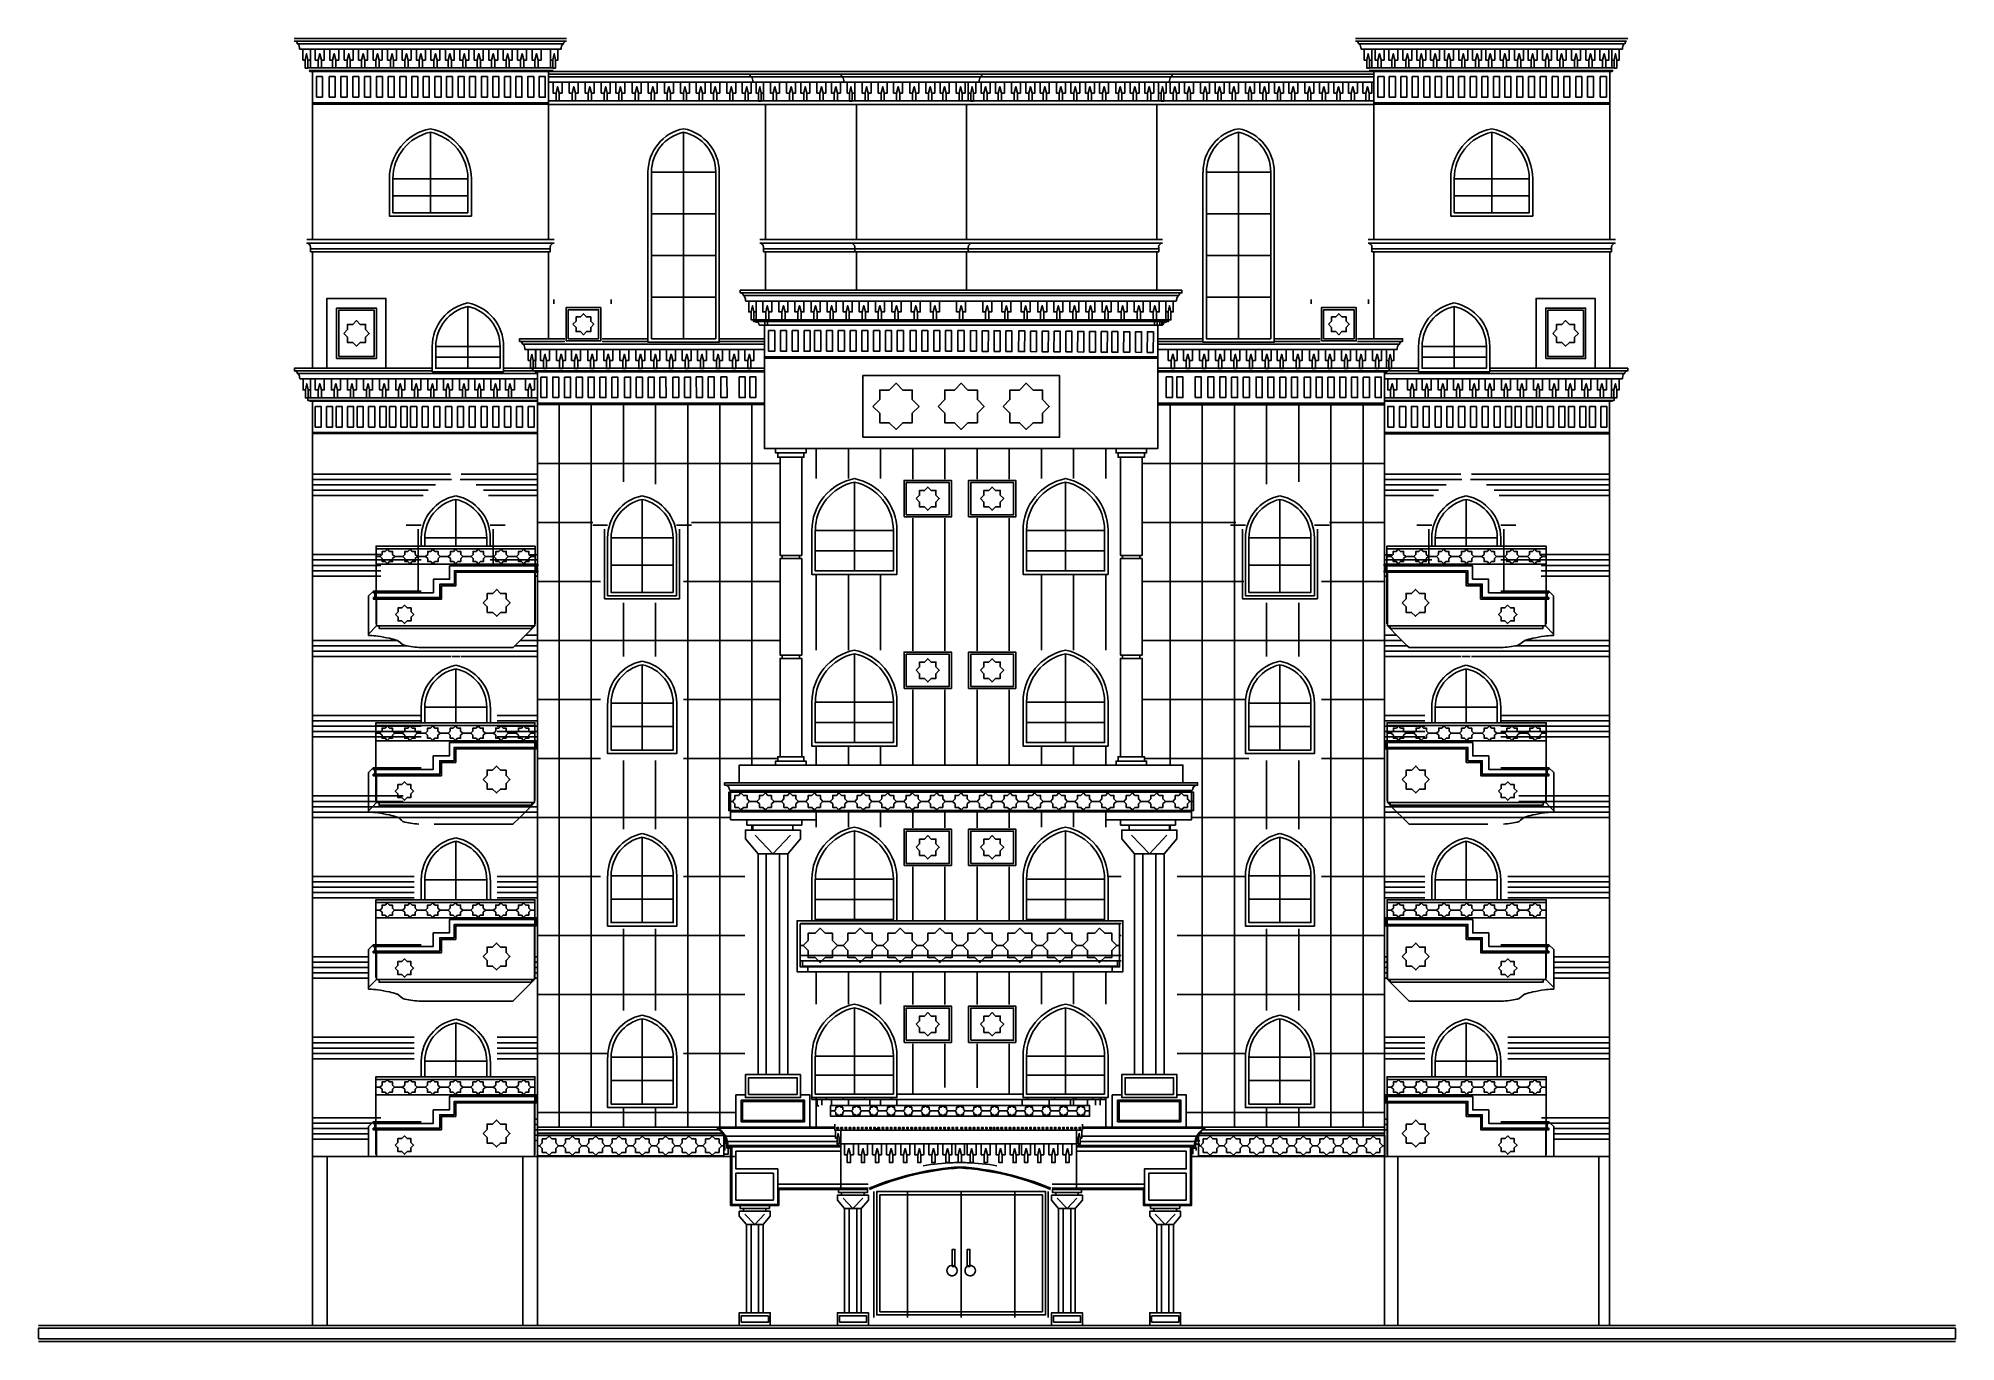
# Model space of a CAD drawing. Header units: inches. Extents: x 323.8 to 359.6, y 89.7 to 114.
import ezdxf

# ---------------------------------------------------------------- set-up
doc = ezdxf.new("R2010")
doc.units = ezdxf.units.IN
for name, color, linetype, lineweight in [('01_ORIGINAL_ENVELOPE', 7, 'Continuous', 25), ('02_ISLAMIC_WINDOWS', 7, 'Continuous', 25), ('03_ISLAMIC_BALCONIES', 7, 'Continuous', 25), ('04_GEOMETRIC_CAPITALS', 7, 'Continuous', 25), ('05_ISLAMIC_FRIEZES', 7, 'Continuous', 25), ('06_ENTRANCE', 7, 'Continuous', 25)]:
    doc.layers.add(name, color=color, linetype=linetype, lineweight=lineweight)

msp = doc.modelspace()

# ---------------------------------------------------------------- linework, layer by layer
at = {"layer": '01_ORIGINAL_ENVELOPE'}
for points in [[(328.594, 114.037), (333.674, 114.037)], [(328.594, 113.987), (333.674, 113.987)], [(328.648, 113.937), (333.62, 113.937)], [(328.755, 113.837), (328.694, 113.837)], [(328.894, 113.837), (328.755, 113.837)], [(328.894, 113.837), (328.894, 113.632)], [(328.894, 113.837), (328.894, 113.837)], [(328.986, 113.837), (328.894, 113.837)], [(329.154, 113.837), (328.986, 113.837)], [(329.255, 113.837), (329.218, 113.837), (329.154, 113.837)], [(329.423, 113.837), (329.255, 113.837)], [(329.525, 113.837), (329.423, 113.837)], [(329.693, 113.837), (329.525, 113.837)], [(329.795, 113.837), (329.693, 113.837)], [(329.963, 113.837), (329.795, 113.837)], [(330.064, 113.837), (329.963, 113.837)], [(330.232, 113.837), (330.064, 113.837)], [(330.334, 113.837), (330.232, 113.837)], [(330.502, 113.837), (330.334, 113.837)], [(330.604, 113.837), (330.502, 113.837)], [(330.772, 113.837), (330.604, 113.837)], [(330.873, 113.837), (330.772, 113.837)], [(331.041, 113.837), (330.873, 113.837)], [(331.143, 113.837), (331.041, 113.837)], [(331.311, 113.837), (331.143, 113.837)], [(331.413, 113.837), (331.311, 113.837)], [(331.58, 113.837), (331.413, 113.837)], [(331.682, 113.837), (331.58, 113.837)], [(331.85, 113.837), (331.682, 113.837)], [(331.952, 113.837), (331.85, 113.837)], [(332.12, 113.837), (331.952, 113.837)], [(332.222, 113.837), (332.12, 113.837)], [(332.389, 113.837), (332.222, 113.837)], [(332.491, 113.837), (332.389, 113.837)], [(332.659, 113.837), (332.491, 113.837)], [(332.761, 113.837), (332.659, 113.837)], [(332.929, 113.837), (332.761, 113.837)], [(333.031, 113.837), (332.929, 113.837)], [(333.198, 113.837), (333.031, 113.837)], [(333.373, 113.837), (333.198, 113.837)], [(333.374, 113.837), (333.373, 113.837)], [(333.374, 113.837), (333.374, 113.632)], [(333.513, 113.837), (333.374, 113.837)], [(333.574, 113.837), (333.513, 113.837)], [(348.395, 114.037), (353.473, 114.037)], [(348.395, 113.987), (353.445, 113.987)], [(348.449, 113.937), (353.402, 113.937)], [(348.556, 113.837), (348.495, 113.837)], [(348.695, 113.837), (348.556, 113.837)], [(348.695, 113.837), (348.695, 113.632)], [(348.696, 113.837), (348.695, 113.837)], [(348.757, 113.837), (348.696, 113.837)], [(348.925, 113.837), (348.757, 113.837)], [(349.013, 113.837), (348.925, 113.837)], [(349.181, 113.837), (349.013, 113.837)], [(349.275, 113.837), (349.181, 113.837)], [(349.443, 113.837), (349.275, 113.837)], [(349.536, 113.837), (349.443, 113.837)], [(349.704, 113.837), (349.536, 113.837)], [(349.794, 113.837), (349.704, 113.837)], [(349.962, 113.837), (349.794, 113.837)], [(350.05, 113.837), (349.962, 113.837)], [(350.218, 113.837), (350.05, 113.837)], [(350.319, 113.837), (350.218, 113.837)], [(350.487, 113.837), (350.319, 113.837)], [(350.576, 113.837), (350.487, 113.837)], [(350.744, 113.837), (350.576, 113.837)], [(350.822, 113.837), (350.744, 113.837)], [(350.99, 113.837), (350.822, 113.837)], [(351.091, 113.837), (350.99, 113.837)], [(351.259, 113.837), (351.091, 113.837)], [(351.361, 113.837), (351.259, 113.837)], [(351.529, 113.837), (351.361, 113.837)], [(351.613, 113.837), (351.529, 113.837)], [(351.781, 113.837), (351.613, 113.837)], [(351.883, 113.837), (351.781, 113.837)], [(352.05, 113.837), (351.883, 113.837)], [(352.152, 113.837), (352.05, 113.837)], [(352.32, 113.837), (352.152, 113.837)], [(352.422, 113.837), (352.32, 113.837)], [(352.59, 113.837), (352.422, 113.837)], [(352.691, 113.837), (352.59, 113.837)], [(352.859, 113.837), (352.848, 113.837), (352.691, 113.837)], [(352.948, 113.837), (352.859, 113.837)], [(353.116, 113.837), (352.948, 113.837)], [(353.172, 113.837), (353.116, 113.837)], [(353.173, 113.837), (353.172, 113.837)], [(353.173, 113.837), (353.173, 113.632)], [(353.173, 113.837), (353.312, 113.837)], [(353.312, 113.837), (353.373, 113.837)], [(328.844, 113.487), (328.85, 113.487)], [(328.85, 113.487), (328.894, 113.487)], [(333.424, 113.437), (328.869, 113.437)], [(328.932, 113.422), (328.884, 113.422)], [(328.894, 113.632), (328.894, 113.487)], [(328.894, 113.487), (329.039, 113.487)], [(328.932, 113.422), (328.932, 112.838)], [(333.334, 113.422), (328.932, 113.422)], [(329.039, 113.487), (329.1, 113.487)], [(329.1, 113.487), (329.309, 113.487)], [(329.309, 113.487), (329.369, 113.487)], [(329.369, 113.487), (329.579, 113.487)], [(329.579, 113.487), (329.639, 113.487)], [(329.639, 113.487), (329.848, 113.487)], [(329.848, 113.487), (329.909, 113.487)], [(329.909, 113.487), (330.118, 113.487)], [(330.118, 113.487), (330.178, 113.487)], [(330.178, 113.487), (330.388, 113.487)], [(330.388, 113.487), (330.448, 113.487)], [(330.448, 113.487), (330.657, 113.487)], [(330.657, 113.487), (330.718, 113.487)], [(330.718, 113.487), (330.927, 113.487)], [(330.927, 113.487), (330.987, 113.487)], [(330.987, 113.487), (331.197, 113.487)], [(331.197, 113.487), (331.257, 113.487)], [(331.257, 113.487), (331.466, 113.487)], [(331.466, 113.487), (331.527, 113.487)], [(331.527, 113.487), (331.736, 113.487)], [(331.736, 113.487), (331.796, 113.487)], [(331.796, 113.487), (332.006, 113.487)], [(332.006, 113.487), (332.066, 113.487)], [(332.066, 113.487), (332.275, 113.487)], [(332.275, 113.487), (332.336, 113.487)], [(332.336, 113.487), (332.545, 113.487)], [(332.545, 113.487), (332.605, 113.487)], [(332.605, 113.487), (332.815, 113.487)], [(332.815, 113.487), (332.875, 113.487)], [(332.875, 113.487), (333.084, 113.487)], [(333.084, 113.487), (333.145, 113.487)], [(333.145, 113.487), (333.374, 113.487)], [(333.334, 113.422), (333.334, 113.372)], [(348.734, 113.422), (345.019, 113.422), (337.05, 113.422), (333.334, 113.422)], [(333.334, 113.422), (333.334, 113.422)], [(333.334, 113.422), (333.384, 113.422), (337.05, 113.422), (345.019, 113.422), (348.685, 113.422), (348.734, 113.422)], [(333.374, 113.632), (333.374, 113.487)], [(333.374, 113.487), (333.418, 113.487)], [(333.418, 113.487), (333.424, 113.487)], [(348.645, 113.487), (348.651, 113.487)], [(348.645, 113.437), (353.198, 113.437)], [(348.651, 113.487), (348.695, 113.487)], [(348.695, 113.632), (348.695, 113.487)], [(348.695, 113.487), (348.81, 113.487)], [(348.734, 113.422), (348.734, 113.372)], [(348.734, 113.422), (348.734, 113.422)], [(353.134, 113.422), (348.734, 113.422)], [(348.81, 113.487), (348.871, 113.487)], [(348.871, 113.487), (349.067, 113.487)], [(349.067, 113.487), (349.127, 113.487)], [(349.127, 113.487), (349.328, 113.487)], [(349.328, 113.487), (349.389, 113.487)], [(349.389, 113.487), (349.59, 113.487)], [(349.59, 113.487), (349.65, 113.487)], [(349.65, 113.487), (349.848, 113.487)], [(349.848, 113.487), (349.908, 113.487)], [(349.908, 113.487), (350.103, 113.487)], [(350.103, 113.487), (350.164, 113.487)], [(350.164, 113.487), (350.373, 113.487)], [(350.373, 113.487), (350.434, 113.487)], [(350.434, 113.487), (350.629, 113.487)], [(350.629, 113.487), (350.69, 113.487)], [(350.69, 113.487), (350.875, 113.487)], [(350.875, 113.487), (350.936, 113.487)], [(350.936, 113.487), (351.145, 113.487)], [(351.145, 113.487), (351.206, 113.487)], [(351.206, 113.487), (351.415, 113.487)], [(351.415, 113.487), (351.475, 113.487)], [(351.475, 113.487), (351.667, 113.487)], [(351.667, 113.487), (351.727, 113.487)], [(351.727, 113.487), (351.936, 113.487)], [(351.936, 113.487), (351.997, 113.487)], [(351.997, 113.487), (352.206, 113.487)], [(352.206, 113.487), (352.266, 113.487)], [(352.266, 113.487), (352.476, 113.487)], [(352.476, 113.487), (352.536, 113.487)], [(352.536, 113.487), (352.745, 113.487)], [(352.745, 113.487), (352.806, 113.487)], [(352.806, 113.487), (353.001, 113.487)], [(353.001, 113.487), (353.062, 113.487)], [(353.062, 113.487), (353.173, 113.487)], [(353.134, 113.422), (353.134, 112.838)], [(353.183, 113.422), (353.134, 113.422)], [(353.173, 113.632), (353.173, 113.487)], [(353.173, 113.487), (353.217, 113.487)], [(353.217, 113.487), (353.223, 113.487)], [(333.334, 113.372), (333.334, 113.322)], [(333.334, 113.372), (337.05, 113.372), (345.019, 113.372), (348.734, 113.372)], [(333.334, 113.322), (333.334, 113.222)], [(333.334, 113.322), (337.104, 113.322), (344.965, 113.322), (348.734, 113.322)], [(333.334, 113.222), (333.334, 112.872)], [(333.423, 113.222), (333.334, 113.222)], [(333.591, 113.222), (333.423, 113.222)], [(333.723, 113.222), (333.591, 113.222)], [(333.723, 113.222), (333.891, 113.222)], [(334.023, 113.222), (333.891, 113.222)], [(334.023, 113.222), (334.191, 113.222)], [(334.32, 113.222), (334.191, 113.222)], [(334.488, 113.222), (334.32, 113.222)], [(334.593, 113.222), (334.488, 113.222)], [(334.761, 113.222), (334.593, 113.222)], [(334.899, 113.222), (334.761, 113.222)], [(335.067, 113.222), (334.899, 113.222)], [(335.199, 113.222), (335.067, 113.222)], [(335.367, 113.222), (335.199, 113.222)], [(335.499, 113.222), (335.367, 113.222)], [(335.667, 113.222), (335.499, 113.222)], [(335.799, 113.222), (335.667, 113.222)], [(335.967, 113.222), (335.799, 113.222)], [(336.093, 113.222), (335.967, 113.222)], [(336.093, 113.222), (336.26, 113.222)], [(336.363, 113.222), (336.26, 113.222)], [(336.363, 113.222), (336.531, 113.222)], [(336.663, 113.222), (336.531, 113.222)], [(336.663, 113.222), (336.831, 113.222)], [(336.95, 113.222), (336.831, 113.222)], [(336.95, 113.222), (337.118, 113.222)], [(337.478, 113.222), (337.15, 113.222), (337.118, 113.222)], [(337.349, 113.222), (337.349, 113.017)], [(337.478, 113.222), (337.645, 113.222)], [(337.778, 113.222), (337.645, 113.222)], [(337.778, 113.222), (337.945, 113.222)], [(338.044, 113.222), (337.945, 113.222)], [(338.212, 113.222), (338.044, 113.222)], [(338.344, 113.222), (338.212, 113.222)], [(338.512, 113.222), (338.344, 113.222)], [(338.615, 113.222), (338.512, 113.222)], [(338.783, 113.222), (338.615, 113.222)], [(342.511, 113.222), (338.783, 113.222)], [(342.679, 113.222), (342.511, 113.222)], [(342.811, 113.222), (342.679, 113.222)], [(342.979, 113.222), (342.811, 113.222)], [(343.081, 113.222), (342.979, 113.222)], [(343.249, 113.222), (343.081, 113.222)], [(343.352, 113.222), (343.249, 113.222)], [(343.52, 113.222), (343.352, 113.222)], [(343.619, 113.222), (343.52, 113.222)], [(343.787, 113.222), (343.619, 113.222)], [(343.919, 113.222), (343.787, 113.222)], [(344.087, 113.222), (343.919, 113.222)], [(344.189, 113.222), (344.087, 113.222)], [(344.357, 113.222), (344.189, 113.222)], [(344.46, 113.222), (344.357, 113.222)], [(344.628, 113.222), (344.46, 113.222)], [(346.039, 113.222), (344.919, 113.222), (344.628, 113.222)], [(346.207, 113.222), (346.039, 113.222)], [(346.339, 113.222), (346.207, 113.222)], [(346.507, 113.222), (346.339, 113.222)], [(346.61, 113.222), (346.507, 113.222)], [(346.778, 113.222), (346.61, 113.222)], [(346.881, 113.222), (346.778, 113.222)], [(347.049, 113.222), (346.881, 113.222)], [(347.147, 113.222), (347.049, 113.222)], [(347.315, 113.222), (347.147, 113.222)], [(347.447, 113.222), (347.315, 113.222)], [(347.615, 113.222), (347.447, 113.222)], [(347.718, 113.222), (347.615, 113.222)], [(347.886, 113.222), (347.718, 113.222)], [(347.988, 113.222), (347.886, 113.222)], [(348.156, 113.222), (347.988, 113.222)], [(348.259, 113.222), (348.156, 113.222)], [(348.427, 113.222), (348.259, 113.222)], [(348.53, 113.222), (348.427, 113.222)], [(348.698, 113.222), (348.53, 113.222)], [(348.734, 113.222), (348.698, 113.222)], [(348.734, 113.372), (348.734, 113.322)], [(348.734, 113.322), (348.734, 113.222)], [(348.734, 113.222), (348.734, 112.872)], [(328.932, 112.838), (328.932, 112.811)], [(328.932, 112.838), (333.334, 112.838)], [(328.932, 112.811), (328.932, 110.288)], [(328.932, 112.811), (333.334, 112.811)], [(333.334, 112.872), (333.334, 112.838)], [(333.334, 112.872), (333.477, 112.872)], [(333.334, 112.838), (333.334, 112.811)], [(333.334, 112.811), (333.334, 112.807)], [(333.334, 112.807), (333.334, 110.288)], [(337.384, 112.807), (337.3, 112.807), (333.334, 112.807)], [(333.477, 112.872), (333.538, 112.872)], [(333.538, 112.872), (333.777, 112.872)], [(333.777, 112.872), (333.838, 112.872)], [(333.838, 112.872), (334.077, 112.872)], [(334.077, 112.872), (334.138, 112.872)], [(334.138, 112.872), (334.374, 112.872)], [(334.374, 112.872), (334.434, 112.872)], [(334.434, 112.872), (334.647, 112.872)], [(334.647, 112.872), (334.708, 112.872)], [(334.708, 112.872), (334.953, 112.872)], [(334.953, 112.872), (335.013, 112.872)], [(335.013, 112.872), (335.253, 112.872)], [(335.253, 112.872), (335.313, 112.872)], [(335.313, 112.872), (335.553, 112.872)], [(335.553, 112.872), (335.613, 112.872)], [(335.613, 112.872), (335.853, 112.872)], [(335.853, 112.872), (335.913, 112.872)], [(335.913, 112.872), (336.146, 112.872)], [(336.146, 112.872), (336.207, 112.872)], [(336.207, 112.872), (336.417, 112.872)], [(336.417, 112.872), (336.477, 112.872)], [(336.477, 112.872), (336.717, 112.872)], [(336.717, 112.872), (336.777, 112.872)], [(336.777, 112.872), (337.004, 112.872)], [(337.004, 112.872), (337.064, 112.872)], [(337.064, 112.872), (337.255, 112.872)], [(337.255, 112.872), (337.3, 112.872), (337.305, 112.872)], [(337.305, 112.872), (337.349, 112.872)], [(337.349, 113.017), (337.349, 112.872)], [(337.349, 112.872), (337.349, 112.872)], [(337.349, 112.872), (337.35, 112.872)], [(337.35, 113.017), (337.35, 112.872)], [(337.35, 112.872), (337.531, 112.872)], [(337.384, 112.807), (337.384, 110.288)], [(339.084, 112.807), (337.384, 112.807)], [(337.531, 112.872), (337.592, 112.872)], [(337.592, 112.872), (337.831, 112.872)], [(337.831, 112.872), (337.892, 112.872)], [(337.892, 112.872), (338.098, 112.872)], [(338.098, 112.872), (338.158, 112.872)], [(338.158, 112.872), (338.398, 112.872)], [(338.398, 112.872), (338.458, 112.872)], [(338.458, 112.872), (338.668, 112.872)], [(338.668, 112.872), (338.729, 112.872)], [(338.729, 112.872), (338.955, 112.872)], [(338.955, 112.872), (339.005, 112.872)], [(339.005, 112.872), (339.05, 112.872)], [(339.05, 113.017), (339.05, 112.872)], [(339.05, 112.872), (339.242, 112.872)], [(339.084, 112.807), (339.084, 110.288)], [(341.133, 112.807), (339.084, 112.807)], [(339.242, 112.872), (339.302, 112.872)], [(339.302, 112.872), (339.542, 112.872)], [(339.542, 112.872), (339.602, 112.872)], [(339.602, 112.872), (339.829, 112.872)], [(339.829, 112.872), (339.889, 112.872)], [(339.889, 112.872), (340.129, 112.872)], [(340.129, 112.872), (340.189, 112.872)], [(340.189, 112.872), (340.429, 112.872)], [(340.429, 112.872), (340.489, 112.872)], [(340.489, 112.872), (340.695, 112.872)], [(340.695, 112.872), (340.755, 112.872)], [(340.755, 112.872), (340.995, 112.872)], [(340.995, 112.872), (341.055, 112.872)], [(341.055, 112.872), (341.168, 112.872)], [(341.133, 112.807), (341.133, 110.288)], [(344.684, 112.807), (341.133, 112.807)], [(341.168, 113.017), (341.168, 112.872)], [(341.168, 112.872), (341.213, 112.872)], [(341.213, 112.872), (341.263, 112.872)], [(341.263, 112.872), (341.461, 112.872)], [(341.461, 112.872), (341.521, 112.872)], [(341.521, 112.872), (341.727, 112.872)], [(341.727, 112.872), (341.788, 112.872)], [(341.788, 112.872), (342.027, 112.872)], [(342.027, 112.872), (342.088, 112.872)], [(342.088, 112.872), (342.298, 112.872)], [(342.298, 112.872), (342.359, 112.872)], [(342.359, 112.872), (342.564, 112.872)], [(342.564, 112.872), (342.625, 112.872)], [(342.625, 112.872), (342.864, 112.872)], [(342.864, 112.872), (342.925, 112.872)], [(342.925, 112.872), (343.135, 112.872)], [(343.135, 112.872), (343.196, 112.872)], [(343.196, 112.872), (343.406, 112.872)], [(343.406, 112.872), (343.466, 112.872)], [(343.466, 112.872), (343.672, 112.872)], [(343.672, 112.872), (343.733, 112.872)], [(343.733, 112.872), (343.972, 112.872)], [(343.972, 112.872), (344.033, 112.872)], [(344.033, 112.872), (344.243, 112.872)], [(344.243, 112.872), (344.304, 112.872)], [(344.304, 112.872), (344.514, 112.872)], [(344.514, 112.872), (344.574, 112.872)], [(344.574, 112.872), (344.719, 112.872)], [(344.684, 112.807), (344.684, 110.288)], [(348.734, 112.807), (344.769, 112.807), (344.684, 112.807)], [(344.719, 113.017), (344.719, 112.872)], [(344.719, 112.872), (344.764, 112.872)], [(344.764, 112.872), (344.769, 112.872), (344.814, 112.872)], [(344.814, 112.872), (344.989, 112.872)], [(344.989, 112.872), (345.05, 112.872)], [(345.05, 112.872), (345.256, 112.872)], [(345.256, 112.872), (345.316, 112.872)], [(345.316, 112.872), (345.556, 112.872)], [(345.556, 112.872), (345.616, 112.872)], [(345.616, 112.872), (345.826, 112.872)], [(345.826, 112.872), (345.887, 112.872)], [(345.887, 112.872), (346.093, 112.872)], [(346.093, 112.872), (346.153, 112.872)], [(346.153, 112.872), (346.393, 112.872)], [(346.393, 112.872), (346.453, 112.872)], [(346.453, 112.872), (346.664, 112.872)], [(346.664, 112.872), (346.724, 112.872)], [(346.724, 112.872), (346.934, 112.872)], [(346.934, 112.872), (346.995, 112.872)], [(346.995, 112.872), (347.201, 112.872)], [(347.201, 112.872), (347.261, 112.872)], [(347.261, 112.872), (347.501, 112.872)], [(347.501, 112.872), (347.561, 112.872)], [(347.561, 112.872), (347.771, 112.872)], [(347.771, 112.872), (347.832, 112.872)], [(347.832, 112.872), (348.042, 112.872)], [(348.042, 112.872), (348.103, 112.872)], [(348.103, 112.872), (348.313, 112.872)], [(348.313, 112.872), (348.373, 112.872)], [(348.373, 112.872), (348.584, 112.872)], [(348.584, 112.872), (348.644, 112.872)], [(348.644, 112.872), (348.734, 112.872)], [(348.734, 112.872), (348.734, 112.838)], [(348.734, 112.838), (348.734, 112.811)], [(348.734, 112.838), (353.134, 112.838)], [(348.734, 112.811), (348.734, 112.807)], [(348.734, 112.811), (348.882, 112.811), (353.134, 112.811)], [(348.734, 112.807), (348.734, 110.288)], [(353.134, 112.838), (353.134, 112.811)], [(353.134, 112.811), (353.134, 110.288)], [(328.932, 110.288), (328.826, 110.288)], [(333.441, 110.216), (333.432, 110.216), (333.334, 110.216), (328.835, 110.216)], [(333.334, 110.288), (328.932, 110.288)], [(333.441, 110.288), (333.334, 110.288)], [(337.384, 110.288), (337.278, 110.288)], [(344.791, 110.216), (339.084, 110.216), (338.978, 110.216), (337.278, 110.216)], [(339.084, 110.288), (338.978, 110.288), (337.384, 110.288)], [(341.133, 110.288), (339.084, 110.288)], [(344.684, 110.288), (341.133, 110.288)], [(344.791, 110.288), (344.684, 110.288)], [(348.734, 110.288), (348.628, 110.288)], [(353.232, 110.216), (348.628, 110.216)], [(353.134, 110.288), (348.734, 110.288)], [(353.241, 110.288), (353.134, 110.288)], [(328.897, 110.146), (328.897, 110.11)], [(333.37, 110.11), (333.334, 110.11), (328.897, 110.11)], [(328.897, 110.11), (328.897, 110.059), (328.932, 110.059)], [(328.932, 110.059), (328.932, 107.886)], [(333.334, 110.059), (328.932, 110.059)], [(333.37, 110.11), (333.37, 110.059), (333.334, 110.059)], [(333.334, 110.059), (333.334, 108.436)], [(333.37, 110.146), (333.37, 110.11)], [(337.349, 110.146), (337.349, 110.11)], [(339.049, 110.11), (337.349, 110.11)], [(337.349, 110.11), (337.349, 110.059), (337.384, 110.059)], [(337.384, 110.059), (337.384, 109.34)], [(339.049, 110.059), (337.384, 110.059)], [(339.049, 110.146), (339.049, 110.11)], [(339.049, 110.11), (339.049, 110.059)], [(341.169, 110.11), (339.084, 110.11), (339.049, 110.11)], [(339.084, 110.059), (339.049, 110.059)], [(339.084, 110.059), (339.084, 109.34)], [(341.133, 110.059), (339.084, 110.059)], [(341.133, 110.059), (341.133, 109.34)], [(341.169, 110.059), (341.133, 110.059)], [(341.169, 110.146), (341.169, 110.11)], [(341.169, 110.11), (341.169, 110.059)], [(344.72, 110.11), (341.169, 110.11)], [(344.684, 110.059), (341.169, 110.059)], [(344.72, 110.11), (344.72, 110.059), (344.684, 110.059)], [(344.684, 110.059), (344.684, 109.34)], [(344.72, 110.146), (344.72, 110.11)], [(348.699, 110.146), (348.699, 110.11)], [(353.17, 110.11), (348.699, 110.11)], [(348.699, 110.11), (348.699, 110.059), (348.734, 110.059)], [(348.734, 110.059), (348.734, 108.436)], [(353.134, 110.059), (348.734, 110.059)], [(353.17, 110.11), (353.17, 110.059), (353.134, 110.059)], [(353.134, 110.059), (353.134, 107.886)], [(353.17, 110.146), (353.17, 110.11)], [(330.305, 107.886), (330.305, 109.187), (329.204, 109.187), (329.204, 107.886)], [(337.384, 109.34), (336.914, 109.34), (336.914, 109.29), (345.153, 109.29), (345.153, 109.34), (344.684, 109.34)], [(345.099, 109.24), (344.999, 109.24), (337.068, 109.24), (336.968, 109.24)], [(337.074, 109.14), (337.014, 109.14)], [(337.214, 109.14), (337.074, 109.14)], [(337.214, 109.14), (337.214, 108.936)], [(337.214, 109.14), (337.214, 109.14)], [(337.335, 109.14), (337.214, 109.14)], [(337.503, 109.14), (337.335, 109.14)], [(339.084, 109.34), (337.384, 109.34)], [(337.635, 109.14), (337.503, 109.14)], [(337.803, 109.14), (337.635, 109.14)], [(337.935, 109.14), (337.803, 109.14)], [(338.103, 109.14), (337.935, 109.14)], [(338.235, 109.14), (338.103, 109.14)], [(338.403, 109.14), (338.235, 109.14)], [(338.535, 109.14), (338.403, 109.14)], [(338.703, 109.14), (338.535, 109.14)], [(338.835, 109.14), (338.703, 109.14)], [(339.003, 109.14), (338.835, 109.14)], [(339.135, 109.14), (339.003, 109.14)], [(341.133, 109.34), (339.084, 109.34)], [(339.303, 109.14), (339.135, 109.14)], [(339.435, 109.14), (339.303, 109.14)], [(339.603, 109.14), (339.435, 109.14)], [(339.745, 109.14), (339.603, 109.14)], [(339.913, 109.14), (339.745, 109.14)], [(340.105, 109.14), (339.913, 109.14)], [(340.272, 109.14), (340.105, 109.14)], [(340.461, 109.14), (340.272, 109.14)], [(340.629, 109.14), (340.461, 109.14)], [(340.95, 109.14), (340.629, 109.14)], [(341.118, 109.14), (340.95, 109.14)], [(341.438, 109.14), (341.118, 109.14)], [(344.684, 109.34), (341.133, 109.34)], [(341.606, 109.14), (341.438, 109.14)], [(341.795, 109.14), (341.606, 109.14)], [(341.963, 109.14), (341.795, 109.14)], [(342.155, 109.14), (341.963, 109.14)], [(342.322, 109.14), (342.155, 109.14)], [(342.464, 109.14), (342.322, 109.14)], [(342.632, 109.14), (342.464, 109.14)], [(342.764, 109.14), (342.632, 109.14)], [(342.932, 109.14), (342.764, 109.14)], [(343.064, 109.14), (342.932, 109.14)], [(343.232, 109.14), (343.064, 109.14)], [(343.364, 109.14), (343.232, 109.14)], [(343.532, 109.14), (343.364, 109.14)], [(343.664, 109.14), (343.532, 109.14)], [(343.832, 109.14), (343.664, 109.14)], [(343.964, 109.14), (343.832, 109.14)], [(344.132, 109.14), (343.964, 109.14)], [(344.264, 109.14), (344.132, 109.14)], [(344.432, 109.14), (344.264, 109.14)], [(344.564, 109.14), (344.432, 109.14)], [(344.732, 109.14), (344.564, 109.14)], [(344.852, 109.14), (344.732, 109.14)], [(344.853, 109.14), (344.852, 109.14)], [(344.853, 109.14), (344.853, 108.936)], [(344.992, 109.14), (344.853, 109.14)], [(345.053, 109.14), (344.992, 109.14)], [(351.761, 107.886), (351.761, 109.187), (352.863, 109.187), (352.863, 107.886)], [(337.164, 108.788), (337.164, 108.79), (337.17, 108.79)], [(337.164, 108.788), (337.164, 108.757), (337.295, 108.757)], [(337.17, 108.79), (337.214, 108.79)], [(337.214, 108.936), (337.214, 108.79)], [(337.214, 108.79), (337.269, 108.79), (337.295, 108.79)], [(337.295, 108.79), (337.295, 108.757)], [(337.295, 108.79), (337.373, 108.79)], [(337.295, 108.757), (337.295, 108.755)], [(337.295, 108.757), (337.373, 108.757)], [(337.373, 108.79), (337.373, 108.757)], [(337.373, 108.79), (337.389, 108.79)], [(337.373, 108.757), (337.373, 108.692)], [(337.373, 108.757), (337.425, 108.757)], [(337.389, 108.79), (337.425, 108.79)], [(337.425, 108.79), (337.425, 108.789)], [(337.425, 108.79), (337.449, 108.79)], [(337.425, 108.789), (337.425, 108.757)], [(337.425, 108.757), (337.425, 108.689)], [(337.425, 108.757), (344.642, 108.757)], [(337.449, 108.79), (337.689, 108.79)], [(337.689, 108.79), (337.749, 108.79)], [(337.749, 108.79), (337.989, 108.79)], [(337.989, 108.79), (338.049, 108.79)], [(338.049, 108.79), (338.289, 108.79)], [(338.289, 108.79), (338.349, 108.79)], [(338.349, 108.79), (338.589, 108.79)], [(338.589, 108.79), (338.649, 108.79)], [(338.649, 108.79), (338.889, 108.79)], [(338.889, 108.79), (338.949, 108.79)], [(338.949, 108.79), (339.189, 108.79)], [(339.189, 108.79), (339.249, 108.79)], [(339.249, 108.79), (339.489, 108.79)], [(339.489, 108.79), (339.549, 108.79)], [(339.549, 108.79), (339.799, 108.79)], [(339.799, 108.79), (339.859, 108.79)], [(339.859, 108.79), (340.158, 108.79)], [(340.158, 108.79), (340.219, 108.79)], [(340.219, 108.79), (340.515, 108.79)], [(340.515, 108.79), (340.575, 108.79)], [(340.575, 108.79), (341.003, 108.79)], [(341.003, 108.79), (341.064, 108.79)], [(341.064, 108.79), (341.492, 108.79)], [(341.492, 108.79), (341.552, 108.79)], [(341.552, 108.79), (341.849, 108.79)], [(341.849, 108.79), (341.909, 108.79)], [(341.909, 108.79), (342.208, 108.79)], [(342.208, 108.79), (342.269, 108.79)], [(342.269, 108.79), (342.518, 108.79)], [(342.518, 108.79), (342.579, 108.79)], [(342.579, 108.79), (342.818, 108.79)], [(342.818, 108.79), (342.879, 108.79)], [(342.879, 108.79), (343.118, 108.79)], [(343.118, 108.79), (343.179, 108.79)], [(343.179, 108.79), (343.418, 108.79)], [(343.418, 108.79), (343.479, 108.79)], [(343.479, 108.79), (343.718, 108.79)], [(343.718, 108.79), (343.779, 108.79)], [(343.779, 108.79), (344.018, 108.79)], [(344.018, 108.79), (344.079, 108.79)], [(344.079, 108.79), (344.318, 108.79)], [(344.318, 108.79), (344.378, 108.79)], [(344.378, 108.79), (344.618, 108.79)], [(344.618, 108.79), (344.642, 108.79)], [(344.642, 108.79), (344.642, 108.789)], [(344.642, 108.79), (344.679, 108.79)], [(344.642, 108.789), (344.642, 108.757)], [(344.642, 108.757), (344.642, 108.689)], [(344.642, 108.757), (344.694, 108.757)], [(344.679, 108.79), (344.694, 108.79)], [(344.694, 108.79), (344.694, 108.757)], [(344.694, 108.79), (344.741, 108.79)], [(344.694, 108.757), (344.694, 108.692)], [(344.694, 108.757), (344.741, 108.757)], [(344.741, 108.79), (344.741, 108.757)], [(344.741, 108.79), (344.778, 108.79)], [(344.741, 108.757), (344.741, 108.689)], [(344.741, 108.757), (344.778, 108.757)], [(344.778, 108.79), (344.778, 108.757)], [(344.778, 108.79), (344.798, 108.79), (344.812, 108.79)], [(344.778, 108.757), (344.778, 108.689)], [(344.778, 108.757), (344.812, 108.757)], [(344.812, 108.79), (344.812, 108.757)], [(344.812, 108.79), (344.84, 108.79)], [(344.812, 108.757), (344.812, 108.725)], [(344.812, 108.757), (344.84, 108.757)], [(344.84, 108.79), (344.84, 108.757)], [(344.84, 108.79), (344.853, 108.79)], [(344.84, 108.757), (344.84, 108.744)], [(344.84, 108.757), (344.87, 108.757)], [(344.853, 108.936), (344.853, 108.79)], [(344.853, 108.79), (344.87, 108.79)], [(344.87, 108.79), (344.87, 108.757)], [(344.87, 108.79), (344.897, 108.79)], [(344.87, 108.757), (344.87, 108.754)], [(344.87, 108.757), (344.898, 108.757)], [(344.897, 108.79), (344.898, 108.79)], [(344.898, 108.79), (344.898, 108.788)], [(344.898, 108.79), (344.903, 108.79), (344.903, 108.788)], [(344.898, 108.757), (344.903, 108.757), (344.903, 108.788)], [(344.898, 108.788), (344.898, 108.757)], [(333.334, 108.436), (332.797, 108.436), (332.797, 108.386), (333.639, 108.386)], [(333.639, 108.436), (333.334, 108.436)], [(335.193, 108.436), (334.336, 108.436)], [(335.193, 108.386), (334.336, 108.386)], [(337.364, 108.436), (336.523, 108.436)], [(337.364, 108.386), (336.523, 108.386)], [(337.277, 108.689), (337.364, 108.689)], [(337.364, 108.689), (337.364, 108.436)], [(337.364, 108.689), (337.425, 108.689)], [(337.364, 108.436), (337.364, 108.386)], [(337.364, 108.386), (337.364, 108.336)], [(337.425, 108.689), (344.642, 108.689)], [(344.642, 108.689), (344.703, 108.689)], [(344.703, 108.689), (344.703, 108.436)], [(344.703, 108.689), (344.741, 108.689)], [(344.703, 108.436), (344.703, 108.386)], [(344.703, 108.436), (345.546, 108.436)], [(344.703, 108.386), (344.703, 108.336)], [(344.703, 108.386), (345.546, 108.386)], [(344.741, 108.689), (344.778, 108.689)], [(344.778, 108.689), (344.79, 108.689)], [(346.876, 108.436), (347.732, 108.436)], [(346.876, 108.386), (347.732, 108.386)], [(348.734, 108.436), (349.27, 108.436), (349.27, 108.386), (348.43, 108.386)], [(348.43, 108.436), (348.734, 108.436)], [(337.364, 108.336), (332.851, 108.336)], [(332.958, 108.236), (332.897, 108.236)], [(333.097, 108.236), (332.958, 108.236)], [(333.097, 108.236), (333.097, 108.031)], [(333.098, 108.236), (333.097, 108.236)], [(333.097, 108.031), (333.097, 107.886)], [(333.187, 108.236), (333.098, 108.236)], [(333.355, 108.236), (333.187, 108.236)], [(333.487, 108.236), (333.355, 108.236)], [(333.655, 108.236), (333.487, 108.236)], [(333.768, 108.236), (333.655, 108.236)], [(333.936, 108.236), (333.768, 108.236)], [(334.068, 108.236), (333.936, 108.236)], [(334.236, 108.236), (334.068, 108.236)], [(334.368, 108.236), (334.236, 108.236)], [(334.536, 108.236), (334.368, 108.236)], [(334.668, 108.236), (334.536, 108.236)], [(334.836, 108.236), (334.668, 108.236)], [(334.968, 108.236), (334.836, 108.236)], [(335.136, 108.236), (334.968, 108.236)], [(335.246, 108.236), (335.136, 108.236)], [(335.414, 108.236), (335.246, 108.236)], [(335.541, 108.236), (335.414, 108.236)], [(335.709, 108.236), (335.541, 108.236)], [(335.832, 108.236), (335.709, 108.236)], [(336, 108.236), (335.832, 108.236)], [(336.116, 108.236), (336, 108.236)], [(336.284, 108.236), (336.116, 108.236)], [(336.416, 108.236), (336.284, 108.236)], [(336.584, 108.236), (336.416, 108.236)], [(336.716, 108.236), (336.584, 108.236)], [(336.884, 108.236), (336.716, 108.236)], [(337, 108.236), (336.884, 108.236)], [(337.168, 108.236), (337, 108.236)], [(337.364, 108.236), (337.168, 108.236)], [(337.364, 108.336), (337.364, 108.236)], [(337.364, 108.236), (337.364, 108.101)], [(337.364, 108.101), (337.364, 108.072)], [(344.703, 108.101), (337.364, 108.101)], [(337.364, 108.072), (337.364, 107.886)], [(344.703, 108.072), (337.364, 108.072)], [(344.703, 108.336), (344.703, 108.236)], [(344.703, 108.336), (349.216, 108.336)], [(344.703, 108.236), (344.703, 108.101)], [(344.703, 108.236), (344.899, 108.236)], [(344.703, 108.101), (344.703, 108.072)], [(344.703, 108.072), (344.703, 107.886)], [(344.899, 108.236), (345.067, 108.236)], [(345.067, 108.236), (345.182, 108.236)], [(345.182, 108.236), (345.35, 108.236)], [(345.35, 108.236), (345.482, 108.236)], [(345.482, 108.236), (345.65, 108.236)], [(345.65, 108.236), (345.782, 108.236)], [(345.782, 108.236), (345.95, 108.236)], [(345.95, 108.236), (346.066, 108.236)], [(346.066, 108.236), (346.234, 108.236)], [(346.234, 108.236), (346.358, 108.236)], [(346.358, 108.236), (346.526, 108.236)], [(346.526, 108.236), (346.653, 108.236)], [(346.653, 108.236), (346.82, 108.236)], [(346.82, 108.236), (346.931, 108.236)], [(346.931, 108.236), (347.099, 108.236)], [(347.099, 108.236), (347.231, 108.236)], [(347.231, 108.236), (347.399, 108.236)], [(347.399, 108.236), (347.531, 108.236)], [(347.531, 108.236), (347.699, 108.236)], [(347.699, 108.236), (347.831, 108.236)], [(347.831, 108.236), (347.999, 108.236)], [(347.999, 108.236), (348.131, 108.236)], [(348.131, 108.236), (348.299, 108.236)], [(348.299, 108.236), (348.411, 108.236)], [(348.411, 108.236), (348.579, 108.236)], [(348.579, 108.236), (348.711, 108.236)], [(348.711, 108.236), (348.879, 108.236)], [(348.879, 108.236), (348.97, 108.236)], [(348.97, 108.236), (348.97, 108.236)], [(348.97, 108.236), (348.97, 108.031)], [(348.97, 108.236), (349.109, 108.236)], [(348.97, 108.031), (348.97, 107.886)], [(349.109, 108.236), (349.17, 108.236)], [(328.932, 107.886), (328.596, 107.886), (328.596, 107.836), (331.168, 107.836)], [(333.134, 107.786), (328.65, 107.786)], [(328.757, 107.686), (328.696, 107.686)], [(328.896, 107.686), (328.757, 107.686)], [(328.896, 107.686), (328.896, 107.481)], [(328.897, 107.686), (328.896, 107.686)], [(328.986, 107.686), (328.897, 107.686)], [(329.204, 107.886), (328.932, 107.886)], [(329.154, 107.686), (328.986, 107.686)], [(329.286, 107.686), (329.154, 107.686)], [(330.305, 107.886), (329.204, 107.886)], [(329.454, 107.686), (329.286, 107.686)], [(329.586, 107.686), (329.454, 107.686)], [(329.754, 107.686), (329.586, 107.686)], [(329.886, 107.686), (329.754, 107.686)], [(330.054, 107.686), (329.886, 107.686)], [(330.186, 107.686), (330.054, 107.686)], [(330.354, 107.686), (330.186, 107.686)], [(331.168, 107.886), (330.305, 107.886)], [(330.486, 107.686), (330.354, 107.686)], [(330.654, 107.686), (330.486, 107.686)], [(330.786, 107.686), (330.654, 107.686)], [(330.954, 107.686), (330.786, 107.686)], [(331.086, 107.686), (330.954, 107.686)], [(331.254, 107.686), (331.086, 107.686)], [(331.376, 107.686), (331.254, 107.686)], [(331.544, 107.686), (331.376, 107.686)], [(331.676, 107.686), (331.544, 107.686)], [(331.844, 107.686), (331.676, 107.686)], [(331.963, 107.686), (331.844, 107.686)], [(332.131, 107.686), (331.963, 107.686)], [(332.263, 107.686), (332.131, 107.686)], [(332.431, 107.686), (332.263, 107.686)], [(332.431, 107.686), (332.471, 107.686), (332.534, 107.686)], [(333.003, 107.886), (332.498, 107.886)], [(333.047, 107.836), (332.498, 107.836)], [(332.534, 107.686), (332.702, 107.686)], [(332.702, 107.686), (332.905, 107.686)], [(332.905, 107.686), (333.073, 107.686)], [(333.047, 107.886), (333.003, 107.886)], [(333.047, 107.886), (333.047, 107.883)], [(333.053, 107.886), (333.047, 107.886)], [(333.047, 107.883), (333.047, 107.836)], [(337.364, 107.836), (333.067, 107.836), (333.047, 107.836)], [(333.097, 107.886), (333.053, 107.886)], [(333.073, 107.686), (333.134, 107.686)], [(333.087, 107.821), (333.134, 107.821)], [(333.241, 107.886), (333.097, 107.886)], [(333.134, 107.821), (333.134, 107.786)], [(333.134, 107.821), (337.364, 107.821)], [(333.134, 107.786), (333.134, 107.686)], [(333.135, 107.786), (333.134, 107.786)], [(333.134, 107.686), (333.134, 107.336)], [(333.134, 107.686), (333.135, 107.686)], [(333.302, 107.886), (333.241, 107.886)], [(333.541, 107.886), (333.302, 107.886)], [(333.602, 107.886), (333.541, 107.886)], [(333.821, 107.886), (333.602, 107.886)], [(333.882, 107.886), (333.821, 107.886)], [(334.121, 107.886), (333.882, 107.886)], [(334.182, 107.886), (334.121, 107.886)], [(334.421, 107.886), (334.182, 107.886)], [(334.482, 107.886), (334.421, 107.886)], [(334.721, 107.886), (334.482, 107.886)], [(334.782, 107.886), (334.721, 107.886)], [(335.021, 107.886), (334.782, 107.886)], [(335.082, 107.886), (335.021, 107.886)], [(335.3, 107.886), (335.082, 107.886)], [(335.36, 107.886), (335.3, 107.886)], [(335.594, 107.886), (335.36, 107.886)], [(335.655, 107.886), (335.594, 107.886)], [(335.886, 107.886), (335.655, 107.886)], [(335.947, 107.886), (335.886, 107.886)], [(336.17, 107.886), (335.947, 107.886)], [(336.23, 107.886), (336.17, 107.886)], [(336.47, 107.886), (336.23, 107.886)], [(336.53, 107.886), (336.47, 107.886)], [(336.77, 107.886), (336.53, 107.886)], [(336.83, 107.886), (336.77, 107.886)], [(337.054, 107.886), (336.83, 107.886)], [(337.114, 107.886), (337.054, 107.886)], [(337.364, 107.886), (337.114, 107.886)], [(337.364, 107.886), (337.364, 107.836)], [(337.364, 107.836), (337.364, 107.821)], [(337.364, 107.821), (337.364, 107.237)], [(344.703, 107.886), (344.703, 107.836)], [(344.703, 107.886), (344.952, 107.886)], [(344.703, 107.836), (344.703, 107.821)], [(344.703, 107.836), (349, 107.836), (349.02, 107.836)], [(344.703, 107.821), (344.703, 107.237)], [(348.932, 107.821), (344.703, 107.821)], [(344.952, 107.886), (345.013, 107.886)], [(345.013, 107.886), (345.236, 107.886)], [(345.236, 107.886), (345.297, 107.886)], [(345.297, 107.886), (345.536, 107.886)], [(345.536, 107.886), (345.597, 107.886)], [(345.597, 107.886), (345.836, 107.886)], [(345.836, 107.886), (345.897, 107.886)], [(345.897, 107.886), (346.12, 107.886)], [(346.12, 107.886), (346.18, 107.886)], [(346.18, 107.886), (346.412, 107.886)], [(346.412, 107.886), (346.472, 107.886)], [(346.472, 107.886), (346.706, 107.886)], [(346.706, 107.886), (346.767, 107.886)], [(346.767, 107.886), (346.985, 107.886)], [(346.985, 107.886), (347.045, 107.886)], [(347.045, 107.886), (347.285, 107.886)], [(347.285, 107.886), (347.345, 107.886)], [(347.345, 107.886), (347.585, 107.886)], [(347.585, 107.886), (347.645, 107.886)], [(347.645, 107.886), (347.885, 107.886)], [(347.885, 107.886), (347.945, 107.886)], [(347.945, 107.886), (348.185, 107.886)], [(348.185, 107.886), (348.245, 107.886)], [(348.245, 107.886), (348.465, 107.886)], [(348.465, 107.886), (348.525, 107.886)], [(348.525, 107.886), (348.765, 107.886)], [(348.765, 107.886), (348.825, 107.886)], [(348.825, 107.886), (348.97, 107.886)], [(348.932, 107.821), (348.932, 107.786)], [(348.98, 107.821), (348.932, 107.821)], [(348.932, 107.786), (348.932, 107.686)], [(348.932, 107.786), (353.416, 107.786)], [(348.932, 107.686), (348.932, 107.336)], [(348.995, 107.686), (348.932, 107.686)], [(348.97, 107.886), (349.014, 107.886)], [(349.163, 107.686), (348.995, 107.686)], [(349.014, 107.886), (349.02, 107.886)], [(349.02, 107.886), (349.02, 107.883)], [(349.02, 107.886), (349.065, 107.886)], [(349.02, 107.883), (349.02, 107.836)], [(349.02, 107.836), (349.568, 107.836)], [(349.065, 107.886), (349.568, 107.886)], [(349.365, 107.686), (349.163, 107.686)], [(349.533, 107.686), (349.365, 107.686)], [(349.533, 107.686), (349.596, 107.686), (349.636, 107.686)], [(349.636, 107.686), (349.804, 107.686)], [(349.804, 107.686), (349.936, 107.686)], [(349.936, 107.686), (350.104, 107.686)], [(350.104, 107.686), (350.223, 107.686)], [(350.223, 107.686), (350.391, 107.686)], [(350.391, 107.686), (350.523, 107.686)], [(350.523, 107.686), (350.691, 107.686)], [(350.691, 107.686), (350.813, 107.686)], [(350.813, 107.686), (350.981, 107.686)], [(353.134, 107.886), (353.47, 107.886), (353.47, 107.836), (350.898, 107.836)], [(350.898, 107.886), (351.761, 107.886)], [(350.981, 107.686), (351.113, 107.686)], [(351.113, 107.686), (351.281, 107.686)], [(351.281, 107.686), (351.413, 107.686)], [(351.413, 107.686), (351.581, 107.686)], [(351.581, 107.686), (351.713, 107.686)], [(351.713, 107.686), (351.881, 107.686)], [(351.761, 107.886), (352.863, 107.886)], [(351.881, 107.686), (352.013, 107.686)], [(352.013, 107.686), (352.181, 107.686)], [(352.181, 107.686), (352.313, 107.686)], [(352.313, 107.686), (352.481, 107.686)], [(352.481, 107.686), (352.613, 107.686)], [(352.613, 107.686), (352.781, 107.686)], [(352.781, 107.686), (352.905, 107.686)], [(352.863, 107.886), (353.134, 107.886)], [(352.905, 107.686), (353.072, 107.686)], [(353.072, 107.686), (353.17, 107.686)], [(353.17, 107.686), (353.17, 107.686)], [(353.17, 107.686), (353.17, 107.481)], [(353.17, 107.686), (353.31, 107.686)], [(353.31, 107.686), (353.37, 107.686)], [(328.852, 107.336), (328.846, 107.336), (328.846, 107.333)], [(328.846, 107.333), (328.846, 107.286), (333.134, 107.286)], [(328.896, 107.336), (328.852, 107.336)], [(328.896, 107.481), (328.896, 107.336)], [(329.04, 107.336), (328.896, 107.336)], [(329.1, 107.336), (329.04, 107.336)], [(329.34, 107.336), (329.1, 107.336)], [(329.4, 107.336), (329.34, 107.336)], [(329.64, 107.336), (329.4, 107.336)], [(329.7, 107.336), (329.64, 107.336)], [(329.94, 107.336), (329.7, 107.336)], [(330, 107.336), (329.94, 107.336)], [(330.24, 107.336), (330, 107.336)], [(330.3, 107.336), (330.24, 107.336)], [(330.54, 107.336), (330.3, 107.336)], [(330.6, 107.336), (330.54, 107.336)], [(330.84, 107.336), (330.6, 107.336)], [(330.9, 107.336), (330.84, 107.336)], [(331.14, 107.336), (330.9, 107.336)], [(331.2, 107.336), (331.14, 107.336)], [(331.43, 107.336), (331.2, 107.336)], [(331.49, 107.336), (331.43, 107.336)], [(331.73, 107.336), (331.49, 107.336)], [(331.79, 107.336), (331.73, 107.336)], [(332.017, 107.336), (331.79, 107.336)], [(332.077, 107.336), (332.017, 107.336)], [(332.317, 107.336), (332.077, 107.336)], [(332.377, 107.336), (332.317, 107.336)], [(332.588, 107.336), (332.377, 107.336)], [(332.648, 107.336), (332.588, 107.336)], [(332.958, 107.336), (332.648, 107.336)], [(333.019, 107.336), (332.958, 107.336)], [(333.134, 107.336), (333.019, 107.336)], [(333.134, 107.336), (333.134, 107.286)], [(333.135, 107.336), (333.134, 107.336)], [(348.932, 107.336), (348.932, 107.286)], [(348.932, 107.336), (349.048, 107.336)], [(348.932, 107.286), (353.22, 107.286), (353.22, 107.333)], [(349.048, 107.336), (349.109, 107.336)], [(349.109, 107.336), (349.419, 107.336)], [(349.419, 107.336), (349.48, 107.336)], [(349.48, 107.336), (349.69, 107.336)], [(349.69, 107.336), (349.75, 107.336)], [(349.75, 107.336), (349.99, 107.336)], [(349.99, 107.336), (350.05, 107.336)], [(350.05, 107.336), (350.277, 107.336)], [(350.277, 107.336), (350.337, 107.336)], [(350.337, 107.336), (350.577, 107.336)], [(350.577, 107.336), (350.637, 107.336)], [(350.637, 107.336), (350.867, 107.336)], [(350.867, 107.336), (350.927, 107.336)], [(350.927, 107.336), (351.167, 107.336)], [(351.167, 107.336), (351.227, 107.336)], [(351.227, 107.336), (351.467, 107.336)], [(351.467, 107.336), (351.527, 107.336)], [(351.527, 107.336), (351.767, 107.336)], [(351.767, 107.336), (351.827, 107.336)], [(351.827, 107.336), (352.067, 107.336)], [(352.067, 107.336), (352.127, 107.336)], [(352.127, 107.336), (352.367, 107.336)], [(352.367, 107.336), (352.427, 107.336)], [(352.427, 107.336), (352.667, 107.336)], [(352.667, 107.336), (352.727, 107.336)], [(352.727, 107.336), (352.958, 107.336)], [(352.958, 107.336), (353.019, 107.336)], [(353.019, 107.336), (353.17, 107.336)], [(353.17, 107.481), (353.17, 107.336)], [(353.17, 107.336), (353.214, 107.336)], [(353.214, 107.336), (353.22, 107.336), (353.22, 107.333)], [(328.887, 107.271), (328.934, 107.271)], [(328.934, 107.271), (328.934, 106.687)], [(328.934, 107.271), (333.134, 107.271)], [(333.134, 107.286), (333.134, 107.271)], [(333.135, 107.286), (333.134, 107.286)], [(333.134, 107.271), (333.134, 106.687)], [(333.134, 107.271), (333.135, 107.271)], [(337.364, 107.237), (333.135, 107.237)], [(334.134, 107.211), (333.135, 107.211)], [(333.534, 107.201), (333.534, 106.111)], [(334.134, 107.211), (334.134, 106.111)], [(335.934, 107.211), (334.134, 107.211)], [(334.734, 107.201), (334.734, 106.111)], [(335.334, 107.201), (335.334, 106.111)], [(335.934, 107.211), (335.934, 106.111)], [(337.364, 107.211), (335.934, 107.211)], [(336.534, 107.201), (336.534, 106.111)], [(337.132, 107.201), (337.132, 106.111)], [(337.364, 107.237), (337.364, 107.211)], [(337.364, 107.211), (337.364, 106.387), (337.574, 106.387)], [(344.493, 106.387), (344.703, 106.387), (344.703, 107.203)], [(344.703, 107.237), (344.703, 107.203)], [(344.703, 107.237), (348.932, 107.237)], [(344.703, 107.203), (346.132, 107.203)], [(344.935, 107.201), (344.935, 106.111)], [(345.532, 107.201), (345.532, 106.111)], [(346.132, 107.211), (346.132, 107.203)], [(346.132, 107.203), (346.132, 106.111)], [(346.132, 107.203), (347.932, 107.203)], [(346.732, 107.201), (346.732, 106.111)], [(347.332, 107.201), (347.332, 106.111)], [(347.932, 107.211), (347.932, 107.203)], [(347.932, 107.203), (347.932, 106.111)], [(347.932, 107.203), (348.932, 107.203)], [(348.532, 107.201), (348.532, 106.111)], [(348.932, 107.286), (348.932, 107.271)], [(348.932, 107.271), (348.932, 107.237)], [(353.132, 107.271), (348.932, 107.271)], [(348.932, 107.237), (348.932, 107.203)], [(348.932, 107.203), (348.932, 106.687)], [(353.132, 93.187), (353.132, 107.271)], [(353.18, 107.271), (353.132, 107.271)], [(328.934, 106.687), (328.934, 106.667)], [(333.134, 106.687), (328.934, 106.687)], [(328.934, 106.667), (328.934, 93.187)], [(333.134, 106.667), (328.934, 106.667)], [(333.134, 106.687), (333.134, 106.667)], [(333.135, 106.687), (333.134, 106.687)], [(333.134, 106.667), (333.134, 106.111)], [(333.135, 106.667), (333.134, 106.667)], [(348.932, 106.687), (348.932, 106.664)], [(348.932, 106.687), (353.132, 106.687)], [(348.932, 106.664), (348.932, 106.111)], [(348.932, 106.664), (353.132, 106.664)], [(337.574, 106.387), (338.143, 106.387)], [(337.574, 106.387), (337.574, 106.307), (337.614, 106.307)], [(337.614, 106.307), (338.103, 106.307)], [(337.614, 106.307), (337.614, 106.227), (337.657, 106.227)], [(338.06, 106.227), (338.103, 106.227), (338.103, 106.307)], [(338.103, 106.307), (338.143, 106.307), (338.143, 106.387)], [(338.143, 106.387), (338.332, 106.387)], [(338.332, 106.387), (338.332, 105.829)], [(338.332, 106.387), (338.932, 106.387)], [(338.932, 106.387), (338.932, 105.829)], [(338.932, 106.387), (339.532, 106.387)], [(339.532, 106.387), (339.532, 105.829)], [(339.532, 106.387), (340.132, 106.387)], [(340.132, 106.387), (340.132, 105.82)], [(340.132, 106.387), (340.732, 106.387)], [(340.732, 106.387), (340.732, 105.82)], [(340.732, 106.387), (341.332, 106.387)], [(341.332, 106.387), (341.332, 105.82)], [(341.332, 106.387), (341.932, 106.387)], [(341.932, 106.387), (341.932, 105.82)], [(341.932, 106.387), (342.532, 106.387)], [(342.532, 106.387), (342.532, 105.829)], [(342.532, 106.387), (343.132, 106.387)], [(343.132, 106.387), (343.132, 105.829)], [(343.132, 106.387), (343.732, 106.387)], [(343.732, 106.387), (343.732, 105.829)], [(343.732, 106.387), (343.924, 106.387)], [(343.924, 106.387), (344.493, 106.387)], [(343.964, 106.307), (343.924, 106.307), (343.924, 106.387)], [(344.453, 106.307), (343.964, 106.307)], [(344.007, 106.227), (343.964, 106.227), (343.964, 106.307)], [(344.41, 106.227), (344.453, 106.227), (344.453, 106.307)], [(344.453, 106.307), (344.493, 106.307), (344.493, 106.387)], [(331.508, 105.911), (328.934, 105.911)], [(333.134, 105.911), (331.708, 105.911)], [(333.134, 106.111), (333.134, 105.911)], [(333.134, 106.111), (333.534, 106.111)], [(333.134, 105.911), (333.134, 105.811)], [(333.534, 106.111), (333.534, 105.011)], [(333.534, 106.111), (334.134, 106.111)], [(334.134, 106.111), (334.134, 105.011)], [(334.134, 106.111), (334.734, 106.111)], [(334.734, 106.111), (334.734, 105.768)], [(334.734, 106.111), (335.334, 106.111)], [(335.334, 106.111), (335.334, 105.726)], [(335.334, 106.111), (335.934, 106.111)], [(335.934, 106.111), (335.934, 104.958)], [(335.934, 106.111), (336.534, 106.111)], [(336.534, 106.111), (336.534, 105.011)], [(336.534, 106.111), (337.132, 106.111)], [(337.132, 106.111), (337.132, 105.011)], [(337.132, 106.111), (337.657, 106.111)], [(337.657, 106.227), (337.657, 106.111)], [(337.657, 106.227), (338.06, 106.227)], [(337.657, 106.111), (337.657, 105.011)], [(338.06, 106.227), (338.06, 104.397)], [(344.41, 106.227), (344.007, 106.227)], [(344.007, 106.227), (344.007, 104.397), (344.048, 104.397)], [(344.41, 106.227), (344.41, 106.111)], [(344.41, 106.111), (344.41, 105.011)], [(344.935, 106.111), (344.41, 106.111)], [(344.935, 106.111), (344.935, 105.011)], [(345.532, 106.111), (344.935, 106.111)], [(345.532, 106.111), (345.532, 105.011)], [(346.132, 106.111), (345.532, 106.111)], [(346.132, 106.111), (346.132, 105.011)], [(346.732, 106.111), (346.132, 106.111)], [(346.732, 106.111), (346.732, 105.726)], [(347.332, 106.111), (346.732, 106.111)], [(347.332, 106.111), (347.332, 105.768)], [(347.932, 106.111), (347.332, 106.111)], [(347.932, 106.111), (347.932, 105.011)], [(348.532, 106.111), (347.932, 106.111)], [(348.532, 106.111), (348.532, 105.011)], [(348.932, 106.111), (348.532, 106.111)], [(348.932, 106.111), (348.932, 105.911)], [(348.932, 105.911), (348.932, 105.811)], [(348.932, 105.911), (350.358, 105.911)], [(350.558, 105.911), (353.132, 105.911)], [(331.528, 105.811), (328.934, 105.811)], [(331.23, 105.711), (328.934, 105.711)], [(331.09, 105.611), (328.934, 105.611)], [(333.134, 105.811), (331.688, 105.811)], [(333.134, 105.711), (331.985, 105.711)], [(333.134, 105.611), (332.126, 105.611)], [(333.134, 105.811), (333.134, 105.711)], [(333.134, 105.711), (333.134, 105.611)], [(333.134, 105.611), (333.134, 105.511)], [(348.932, 105.811), (348.932, 105.711)], [(348.932, 105.811), (350.378, 105.811)], [(348.932, 105.711), (348.932, 105.611)], [(348.932, 105.711), (350.081, 105.711)], [(348.932, 105.611), (348.932, 105.511)], [(348.932, 105.611), (349.941, 105.611)], [(350.539, 105.811), (353.132, 105.811)], [(350.837, 105.711), (353.132, 105.711)], [(350.977, 105.611), (353.132, 105.611)], [(330.996, 105.511), (328.934, 105.511)], [(333.134, 105.511), (332.219, 105.511)], [(333.134, 105.511), (333.134, 105.011)], [(348.932, 105.511), (348.932, 105.011)], [(348.932, 105.511), (349.847, 105.511)], [(351.071, 105.511), (353.132, 105.511)], [(330.964, 104.958), (330.684, 104.958)], [(330.908, 104.883), (330.908, 104.571)], [(332.251, 104.958), (332.531, 104.958)], [(332.307, 104.571), (332.307, 104.883)], [(333.134, 105.011), (333.134, 104.405)], [(333.134, 105.011), (333.534, 105.011)], [(333.534, 105.011), (333.534, 103.911)], [(333.534, 105.011), (334.134, 105.011)], [(334.134, 105.011), (334.134, 103.911)], [(334.134, 105.011), (334.161, 105.011)], [(334.44, 104.958), (334.161, 104.958)], [(334.384, 104.883), (334.384, 103.587), (335.783, 103.587), (335.783, 104.883)], [(335.727, 104.958), (335.934, 104.958)], [(335.934, 104.958), (335.934, 103.911)], [(335.934, 104.958), (336.007, 104.958)], [(336.007, 105.011), (336.534, 105.011)], [(336.534, 105.011), (336.534, 103.911)], [(336.534, 105.011), (337.132, 105.011)], [(337.132, 105.011), (337.132, 103.911)], [(337.132, 105.011), (337.657, 105.011)], [(337.657, 105.011), (337.657, 104.397), (337.698, 104.397)], [(340.132, 105.09), (340.132, 102.62)], [(340.732, 105.09), (340.732, 102.62)], [(341.332, 105.09), (341.332, 102.62)], [(341.932, 105.09), (341.932, 102.62)], [(344.41, 105.011), (344.41, 104.397)], [(344.935, 105.011), (344.41, 105.011)], [(344.935, 105.011), (344.935, 103.911)], [(345.532, 105.011), (344.935, 105.011)], [(345.532, 105.011), (345.532, 103.911)], [(346.132, 105.011), (345.532, 105.011)], [(346.132, 104.958), (346.059, 104.958)], [(346.132, 105.011), (346.132, 104.958)], [(346.159, 105.011), (346.132, 105.011)], [(346.132, 104.958), (346.132, 103.911)], [(346.339, 104.958), (346.132, 104.958)], [(346.283, 103.911), (346.283, 104.883)], [(347.682, 104.883), (347.682, 103.587), (346.283, 103.587), (346.283, 103.911)], [(347.626, 104.958), (347.906, 104.958)], [(347.932, 105.011), (347.906, 105.011)], [(347.932, 105.011), (347.932, 103.911)], [(348.532, 105.011), (347.932, 105.011)], [(348.532, 105.011), (348.532, 103.911)], [(348.932, 105.011), (348.532, 105.011)], [(348.932, 105.011), (348.932, 104.405)], [(349.815, 104.958), (349.536, 104.958)], [(349.759, 104.571), (349.759, 104.883)], [(351.102, 104.958), (351.382, 104.958)], [(351.158, 104.883), (351.158, 104.571)], [(330.908, 104.571), (330.908, 104.521)], [(330.908, 104.521), (330.908, 104.376)], [(332.307, 104.521), (332.307, 104.571)], [(332.307, 104.376), (332.307, 104.521)], [(349.759, 104.521), (349.759, 104.571)], [(349.759, 104.376), (349.759, 104.521)], [(351.158, 104.571), (351.158, 104.521)], [(351.158, 104.521), (351.158, 104.376)], [(330.119, 104.411), (328.934, 104.411)], [(330.119, 104.311), (328.934, 104.311)], [(330.119, 104.211), (328.934, 104.211)], [(330.119, 104.111), (328.934, 104.111)], [(330.209, 104.411), (330.119, 104.411)], [(330.235, 104.311), (330.119, 104.311)], [(330.209, 104.211), (330.119, 104.211)], [(330.209, 104.111), (330.119, 104.111)], [(330.428, 104.311), (330.235, 104.311)], [(330.659, 104.311), (330.428, 104.311)], [(330.852, 104.311), (330.659, 104.311)], [(330.908, 104.311), (330.852, 104.311)], [(330.908, 104.376), (330.908, 104.311)], [(330.908, 104.311), (330.908, 104.231)], [(330.964, 104.311), (330.908, 104.311)], [(330.908, 104.231), (330.908, 103.731)], [(332.307, 104.311), (332.251, 104.311)], [(332.251, 104.231), (332.307, 104.231)], [(332.307, 104.311), (332.307, 104.376)], [(332.307, 104.231), (332.307, 104.311)], [(332.355, 104.311), (332.307, 104.311)], [(332.307, 104.231), (333.087, 104.231)], [(332.307, 104.231), (333.087, 104.231)], [(332.548, 104.311), (332.355, 104.311)], [(332.779, 104.311), (332.548, 104.311)], [(332.972, 104.311), (332.779, 104.311)], [(333.087, 104.311), (332.972, 104.311)], [(333.087, 104.405), (332.997, 104.405)], [(333.134, 104.405), (333.087, 104.405)], [(333.134, 104.311), (333.087, 104.311)], [(333.087, 104.231), (333.134, 104.231)], [(333.107, 104.111), (333.107, 104.201)], [(333.107, 104.111), (333.107, 104.111)], [(333.134, 104.111), (333.107, 104.111)], [(333.134, 104.405), (333.134, 104.311)], [(333.134, 104.311), (333.134, 104.231)], [(333.134, 104.231), (333.134, 104.211)], [(333.134, 104.231), (333.137, 104.231), (333.137, 104.211)], [(333.134, 104.201), (333.137, 104.201), (333.137, 104.211)], [(333.134, 104.211), (333.134, 104.201)], [(333.134, 104.211), (333.137, 104.211)], [(333.134, 104.201), (333.134, 104.111)], [(333.134, 104.081), (333.137, 104.081), (333.137, 104.111), (333.134, 104.111)], [(333.134, 104.111), (333.134, 104.081)], [(333.134, 104.111), (333.134, 104.111)], [(337.698, 104.337), (337.657, 104.337), (337.657, 103.911)], [(337.698, 104.397), (337.698, 104.337)], [(338.02, 104.397), (337.698, 104.397)], [(338.02, 104.337), (337.698, 104.337)], [(338.02, 104.397), (338.02, 104.337)], [(338.06, 104.397), (338.02, 104.397)], [(338.06, 104.337), (338.06, 102.537), (338.02, 102.537)], [(338.06, 104.337), (338.02, 104.337)], [(338.061, 104.397), (338.06, 104.397)], [(338.061, 104.337), (338.06, 104.337)], [(344.048, 104.337), (344.007, 104.337), (344.007, 102.537), (344.047, 102.537)], [(344.048, 104.397), (344.048, 104.337)], [(344.37, 104.397), (344.048, 104.397)], [(344.37, 104.337), (344.048, 104.337)], [(344.37, 104.397), (344.37, 104.337)], [(344.41, 104.397), (344.37, 104.397)], [(344.41, 104.337), (344.37, 104.337)], [(344.411, 104.397), (344.41, 104.397)], [(344.41, 104.337), (344.41, 103.911)], [(344.411, 104.337), (344.41, 104.337)], [(348.929, 104.211), (348.929, 104.231), (348.932, 104.231)], [(348.932, 104.211), (348.929, 104.211)], [(348.932, 104.201), (348.929, 104.201), (348.929, 104.211)], [(348.932, 104.081), (348.929, 104.081), (348.929, 104.111), (348.932, 104.111)], [(348.932, 104.405), (348.932, 104.311)], [(348.932, 104.405), (348.979, 104.405)], [(348.932, 104.311), (348.932, 104.231)], [(348.932, 104.311), (348.979, 104.311)], [(348.932, 104.231), (348.932, 104.211)], [(348.979, 104.231), (348.932, 104.231)], [(348.932, 104.211), (348.932, 104.201)], [(348.932, 104.201), (348.932, 104.111)], [(348.932, 104.111), (348.932, 104.081)], [(348.932, 104.111), (348.932, 104.111)], [(348.932, 104.111), (348.959, 104.111)], [(348.959, 104.111), (348.959, 104.201)], [(348.959, 104.111), (348.959, 104.111)], [(348.979, 104.405), (349.069, 104.405)], [(348.979, 104.311), (349.095, 104.311)], [(349.759, 104.231), (348.979, 104.231)], [(348.979, 104.231), (349.759, 104.231)], [(349.095, 104.311), (349.288, 104.311)], [(349.288, 104.311), (349.519, 104.311)], [(349.519, 104.311), (349.712, 104.311)], [(349.712, 104.311), (349.759, 104.311)], [(349.759, 104.311), (349.759, 104.376)], [(349.759, 104.231), (349.759, 104.311)], [(349.759, 104.311), (349.815, 104.311)], [(349.815, 104.231), (349.759, 104.231)], [(351.102, 104.311), (351.158, 104.311)], [(351.158, 104.376), (351.158, 104.311)], [(351.158, 104.311), (351.158, 104.231)], [(351.158, 104.311), (351.215, 104.311)], [(351.158, 104.231), (351.158, 103.731)], [(351.215, 104.311), (351.408, 104.311)], [(351.408, 104.311), (351.639, 104.311)], [(351.639, 104.311), (351.832, 104.311)], [(351.832, 104.311), (351.947, 104.311)], [(351.857, 104.411), (351.947, 104.411)], [(351.857, 104.211), (351.947, 104.211)], [(351.857, 104.111), (351.947, 104.111)], [(351.947, 104.411), (353.132, 104.411)], [(351.947, 104.311), (353.132, 104.311)], [(351.947, 104.211), (353.132, 104.211)], [(351.947, 104.111), (353.132, 104.111)], [(330.119, 104.011), (328.934, 104.011)], [(330.119, 103.731), (330.069, 103.731), (329.979, 103.641), (329.979, 102.931)], [(330.209, 104.011), (330.119, 104.011)], [(330.119, 103.731), (330.908, 103.731)], [(330.908, 103.731), (330.964, 103.731)], [(333.079, 104.011), (333.079, 104.081)], [(333.079, 103.081), (333.079, 104.011)], [(333.087, 104.011), (333.079, 104.011)], [(333.134, 104.011), (333.087, 104.011)], [(333.134, 104.081), (333.134, 104.011)], [(333.134, 104.011), (333.134, 103.911)], [(333.134, 103.911), (333.134, 102.911)], [(333.134, 103.911), (333.534, 103.911)], [(333.534, 103.911), (333.534, 102.811)], [(333.534, 103.911), (334.134, 103.911)], [(334.134, 103.911), (334.134, 102.811)], [(334.134, 103.911), (334.309, 103.911)], [(335.858, 103.911), (335.934, 103.911)], [(335.934, 103.911), (335.934, 102.811)], [(335.934, 103.911), (336.534, 103.911)], [(336.534, 103.911), (336.534, 102.811)], [(336.534, 103.911), (337.132, 103.911)], [(337.132, 103.911), (337.132, 102.811)], [(337.132, 103.911), (337.657, 103.911)], [(337.657, 103.911), (337.657, 102.811)], [(338.332, 104.041), (338.332, 102.629)], [(338.932, 104.041), (338.932, 102.629)], [(339.532, 104.041), (339.532, 102.629)], [(342.532, 104.041), (342.532, 102.629)], [(343.132, 104.041), (343.132, 102.629)], [(343.732, 104.041), (343.732, 102.629)], [(344.41, 103.911), (344.41, 102.811)], [(344.935, 103.911), (344.41, 103.911)], [(344.935, 103.911), (344.935, 102.811)], [(345.532, 103.911), (344.935, 103.911)], [(345.532, 103.911), (345.532, 102.811)], [(346.132, 103.911), (345.532, 103.911)], [(346.132, 103.911), (346.132, 102.811)], [(346.283, 103.911), (346.132, 103.911)], [(346.307, 103.911), (346.283, 103.911)], [(347.932, 103.911), (347.757, 103.911)], [(347.932, 103.911), (347.932, 102.811)], [(348.532, 103.911), (347.932, 103.911)], [(348.532, 103.911), (348.532, 102.811)], [(348.932, 103.911), (348.532, 103.911)], [(348.932, 104.081), (348.932, 104.011)], [(348.932, 104.011), (348.932, 103.911)], [(348.932, 104.011), (348.979, 104.011)], [(348.932, 103.911), (348.932, 102.911)], [(348.979, 104.011), (348.987, 104.011)], [(348.987, 104.011), (348.987, 104.081)], [(348.987, 103.081), (348.987, 104.011)], [(351.158, 103.731), (351.102, 103.731)], [(351.947, 103.731), (351.158, 103.731)], [(351.857, 104.011), (351.947, 104.011)], [(351.947, 104.011), (353.132, 104.011)], [(351.947, 103.731), (351.997, 103.731), (352.087, 103.641), (352.087, 102.931)], [(330.099, 103.611), (330.099, 103.701)], [(330.129, 103.081), (330.129, 103.581)], [(334.734, 103.512), (334.734, 102.811)], [(335.334, 103.512), (335.334, 102.811)], [(346.732, 103.512), (346.732, 102.811)], [(347.332, 103.512), (347.332, 102.811)], [(351.937, 103.081), (351.937, 103.581)], [(351.967, 103.611), (351.967, 103.701)], [(330.129, 103.081), (329.979, 102.931)], [(330.129, 103.081), (330.179, 103.081)], [(330.179, 103.081), (333.029, 103.081)], [(330.179, 103.081), (330.179, 103.031), (333.029, 103.031)], [(333.029, 103.031), (332.91, 102.911)], [(333.079, 103.081), (333.029, 103.031)], [(333.029, 103.031), (333.029, 103.081)], [(333.029, 103.081), (333.079, 103.081)], [(349.037, 103.081), (348.987, 103.081)], [(348.987, 103.081), (349.037, 103.031)], [(349.037, 103.031), (351.887, 103.031), (351.887, 103.081)], [(349.037, 103.031), (349.037, 103.081)], [(351.887, 103.081), (349.037, 103.081)], [(349.037, 103.031), (349.157, 102.911)], [(351.937, 103.081), (351.887, 103.081)], [(351.937, 103.081), (352.087, 102.931)], [(330.517, 102.811), (328.934, 102.811)], [(330.692, 102.711), (328.934, 102.711)], [(329.979, 102.931), (329.979, 102.904), (330, 102.904)], [(330.515, 102.813), (330.517, 102.811)], [(330.517, 102.811), (330.624, 102.728)], [(332.71, 102.711), (332.676, 102.678), (332.385, 102.678), (330.919, 102.68)], [(332.81, 102.811), (332.71, 102.711)], [(333.134, 102.711), (332.71, 102.711)], [(332.91, 102.911), (332.81, 102.811)], [(333.134, 102.811), (332.81, 102.811)], [(333.134, 102.911), (332.91, 102.911)], [(333.134, 102.911), (333.134, 102.811)], [(333.134, 102.811), (333.134, 102.711)], [(333.134, 102.811), (333.534, 102.811)], [(333.134, 102.811), (333.134, 102.811)], [(333.134, 102.711), (333.134, 102.611)], [(333.534, 102.811), (333.534, 101.711)], [(333.534, 102.811), (334.134, 102.811)], [(334.134, 102.811), (334.134, 101.711)], [(334.134, 102.811), (334.734, 102.811)], [(334.734, 102.811), (334.734, 102.509)], [(334.734, 102.811), (335.334, 102.811)], [(335.334, 102.811), (335.334, 102.509)], [(335.334, 102.811), (335.934, 102.811)], [(335.934, 102.811), (335.934, 101.711)], [(335.934, 102.811), (336.534, 102.811)], [(336.534, 102.811), (336.534, 101.711)], [(336.534, 102.811), (337.132, 102.811)], [(337.132, 102.811), (337.132, 101.711)], [(337.132, 102.811), (337.657, 102.811)], [(337.657, 102.811), (337.657, 102.537), (337.697, 102.537)], [(344.41, 102.811), (344.41, 102.537), (344.37, 102.537)], [(344.935, 102.811), (344.41, 102.811)], [(344.935, 102.811), (344.935, 101.711)], [(345.532, 102.811), (344.935, 102.811)], [(345.532, 102.811), (345.532, 101.711)], [(346.132, 102.811), (345.532, 102.811)], [(346.132, 102.811), (346.132, 101.711)], [(346.732, 102.811), (346.132, 102.811)], [(346.732, 102.811), (346.732, 102.509)], [(347.332, 102.811), (346.732, 102.811)], [(347.332, 102.811), (347.332, 102.509)], [(347.932, 102.811), (347.332, 102.811)], [(347.932, 102.811), (347.932, 101.711)], [(348.532, 102.811), (347.932, 102.811)], [(348.532, 102.811), (348.532, 101.711)], [(348.932, 102.811), (348.532, 102.811)], [(348.932, 102.911), (348.932, 102.811)], [(348.932, 102.911), (349.157, 102.911)], [(348.932, 102.811), (348.932, 102.711)], [(348.932, 102.811), (348.932, 102.811)], [(348.932, 102.811), (349.257, 102.811)], [(348.932, 102.711), (348.932, 102.611)], [(348.932, 102.711), (349.357, 102.711)], [(349.157, 102.911), (349.257, 102.811)], [(349.257, 102.811), (349.357, 102.711)], [(349.357, 102.711), (349.391, 102.678), (349.681, 102.678), (351.148, 102.68)], [(351.374, 102.711), (353.132, 102.711)], [(351.55, 102.811), (351.442, 102.728)], [(351.551, 102.813), (351.55, 102.811)], [(351.55, 102.811), (353.132, 102.811)], [(352.087, 102.931), (352.087, 102.904), (352.066, 102.904)], [(333.134, 102.611), (328.934, 102.611)], [(331.512, 102.511), (328.934, 102.511)], [(331.684, 102.511), (331.533, 102.511)], [(333.134, 102.511), (331.704, 102.511)], [(333.134, 102.611), (333.134, 102.511)], [(333.134, 102.511), (333.134, 101.711)], [(337.697, 102.477), (337.657, 102.477), (337.657, 101.711)], [(337.697, 102.537), (337.697, 102.477)], [(338.02, 102.537), (337.697, 102.537)], [(338.02, 102.477), (337.697, 102.477)], [(338.02, 102.537), (338.02, 102.477)], [(338.02, 102.477), (338.06, 102.477), (338.06, 100.643)], [(344.047, 102.477), (344.007, 102.477), (344.007, 100.643)], [(344.047, 102.537), (344.047, 102.477)], [(344.37, 102.537), (344.047, 102.537)], [(344.37, 102.477), (344.047, 102.477)], [(344.37, 102.537), (344.37, 102.477)], [(344.37, 102.477), (344.41, 102.477), (344.41, 101.711)], [(348.932, 102.611), (348.932, 102.511)], [(348.932, 102.611), (353.132, 102.611)], [(348.932, 102.511), (348.932, 101.711)], [(348.932, 102.511), (350.362, 102.511)], [(350.383, 102.511), (350.534, 102.511)], [(350.554, 102.511), (353.132, 102.511)], [(333.134, 101.711), (333.134, 101.411)], [(333.134, 101.711), (333.534, 101.711)], [(333.534, 101.711), (333.534, 100.611)], [(333.534, 101.711), (334.134, 101.711)], [(334.134, 101.711), (334.134, 100.611)], [(334.134, 101.711), (334.309, 101.711)], [(335.858, 101.711), (335.934, 101.711)], [(335.934, 101.711), (335.934, 100.611)], [(335.934, 101.711), (336.534, 101.711)], [(336.534, 101.711), (336.534, 100.611)], [(336.534, 101.711), (337.132, 101.711)], [(337.132, 101.711), (337.132, 100.611)], [(337.132, 101.711), (337.657, 101.711)], [(337.657, 101.711), (337.657, 100.643)], [(340.132, 101.89), (340.132, 100.487)], [(340.732, 101.89), (340.732, 100.487)], [(341.332, 101.89), (341.332, 100.487)], [(341.932, 101.89), (341.932, 100.487)], [(344.41, 101.711), (344.41, 100.643)], [(344.935, 101.711), (344.41, 101.711)], [(344.935, 101.711), (344.935, 100.611)], [(345.532, 101.711), (344.935, 101.711)], [(345.532, 101.711), (345.532, 100.611)], [(346.132, 101.711), (345.532, 101.711)], [(346.132, 101.711), (346.132, 100.611)], [(346.339, 101.711), (346.132, 101.711)], [(347.932, 101.711), (347.757, 101.711)], [(347.932, 101.711), (347.932, 100.611)], [(348.532, 101.711), (347.932, 101.711)], [(348.532, 101.711), (348.532, 100.611)], [(348.932, 101.711), (348.532, 101.711)], [(348.932, 101.711), (348.932, 101.411)], [(330.964, 101.411), (328.934, 101.411)], [(330.964, 101.311), (328.934, 101.311)], [(333.134, 101.411), (332.379, 101.411)], [(333.134, 101.311), (332.379, 101.311)], [(333.134, 101.411), (333.134, 101.311)], [(333.134, 101.311), (333.134, 101.211)], [(348.932, 101.411), (348.932, 101.311)], [(348.932, 101.411), (349.688, 101.411)], [(348.932, 101.311), (348.932, 101.211)], [(348.932, 101.311), (349.688, 101.311)], [(351.102, 101.411), (353.132, 101.411)], [(351.102, 101.311), (353.132, 101.311)], [(330.116, 101.211), (328.934, 101.211)], [(330.116, 101.111), (328.934, 101.111)], [(330.116, 101.011), (328.934, 101.011)], [(330.322, 101.211), (330.116, 101.211)], [(330.222, 101.111), (330.116, 101.111)], [(330.232, 101.011), (330.116, 101.011)], [(330.435, 101.111), (330.222, 101.111)], [(330.425, 101.011), (330.232, 101.011)], [(330.335, 101.211), (330.322, 101.211)], [(330.746, 101.211), (330.335, 101.211)], [(330.656, 101.011), (330.425, 101.011)], [(330.646, 101.111), (330.435, 101.111)], [(330.859, 101.111), (330.646, 101.111)], [(330.849, 101.011), (330.656, 101.011)], [(330.759, 101.211), (330.746, 101.211)], [(330.964, 101.211), (330.759, 101.211)], [(330.964, 101.011), (330.849, 101.011)], [(330.964, 101.111), (330.859, 101.111)], [(332.442, 101.211), (332.379, 101.211)], [(332.555, 101.111), (332.379, 101.111)], [(332.545, 101.011), (332.379, 101.011)], [(332.455, 101.211), (332.442, 101.211)], [(332.866, 101.211), (332.455, 101.211)], [(332.776, 101.011), (332.545, 101.011)], [(332.766, 101.111), (332.555, 101.111)], [(332.979, 101.111), (332.766, 101.111)], [(332.969, 101.011), (332.776, 101.011)], [(332.879, 101.211), (332.866, 101.211)], [(333.084, 101.211), (332.879, 101.211)], [(333.084, 101.011), (332.969, 101.011)], [(333.084, 101.111), (332.979, 101.111)], [(333.134, 101.211), (333.084, 101.211)], [(333.134, 101.111), (333.084, 101.111)], [(333.134, 101.011), (333.084, 101.011)], [(333.084, 100.937), (333.134, 100.937)], [(333.104, 100.817), (333.104, 100.907)], [(333.134, 101.211), (333.134, 101.111)], [(333.134, 101.111), (333.134, 101.011)], [(333.134, 101.011), (333.134, 100.937)], [(333.134, 100.937), (333.134, 100.907)], [(333.134, 100.907), (333.134, 100.817)], [(348.932, 101.211), (348.932, 101.111)], [(348.932, 101.211), (348.982, 101.211)], [(348.932, 101.111), (348.932, 101.011)], [(348.932, 101.111), (348.982, 101.111)], [(348.932, 101.011), (348.932, 100.937)], [(348.932, 101.011), (348.982, 101.011)], [(348.932, 100.937), (348.932, 100.907)], [(348.982, 100.937), (348.932, 100.937)], [(348.932, 100.907), (348.932, 100.817)], [(348.962, 100.817), (348.962, 100.907)], [(348.982, 101.211), (349.187, 101.211)], [(348.982, 101.111), (349.087, 101.111)], [(348.982, 101.011), (349.098, 101.011)], [(349.087, 101.111), (349.301, 101.111)], [(349.098, 101.011), (349.29, 101.011)], [(349.187, 101.211), (349.201, 101.211)], [(349.201, 101.211), (349.611, 101.211)], [(349.29, 101.011), (349.522, 101.011)], [(349.301, 101.111), (349.511, 101.111)], [(349.511, 101.111), (349.688, 101.111)], [(349.522, 101.011), (349.688, 101.011)], [(349.611, 101.211), (349.625, 101.211)], [(349.625, 101.211), (349.688, 101.211)], [(351.102, 101.211), (351.307, 101.211)], [(351.102, 101.111), (351.207, 101.111)], [(351.102, 101.011), (351.218, 101.011)], [(351.207, 101.111), (351.421, 101.111)], [(351.218, 101.011), (351.41, 101.011)], [(351.307, 101.211), (351.321, 101.211)], [(351.321, 101.211), (351.731, 101.211)], [(351.41, 101.011), (351.642, 101.011)], [(351.421, 101.111), (351.631, 101.111)], [(351.631, 101.111), (351.845, 101.111)], [(351.642, 101.011), (351.834, 101.011)], [(351.731, 101.211), (351.745, 101.211)], [(351.745, 101.211), (351.95, 101.211)], [(351.834, 101.011), (351.95, 101.011)], [(351.845, 101.111), (351.95, 101.111)], [(351.95, 101.211), (353.132, 101.211)], [(351.95, 101.111), (353.132, 101.111)], [(351.95, 101.011), (353.132, 101.011)], [(333.076, 99.787), (333.076, 100.787)], [(333.134, 100.817), (333.134, 100.787)], [(333.134, 100.787), (333.134, 100.611)], [(333.134, 100.611), (333.134, 99.711)], [(333.134, 100.611), (333.534, 100.611)], [(333.534, 100.611), (333.534, 99.511)], [(333.534, 100.611), (334.134, 100.611)], [(334.134, 100.611), (334.134, 99.511)], [(334.134, 100.611), (334.309, 100.611)], [(334.734, 100.57), (334.734, 99.511)], [(335.334, 100.57), (335.334, 99.511)], [(335.858, 100.611), (335.934, 100.611)], [(335.934, 100.611), (335.934, 99.511)], [(335.934, 100.611), (336.534, 100.611)], [(336.534, 100.611), (336.534, 99.511)], [(336.534, 100.611), (337.132, 100.611)], [(337.132, 100.611), (337.132, 100.487)], [(337.132, 100.611), (337.614, 100.611)], [(337.574, 100.487), (337.574, 100.563), (337.614, 100.563)], [(337.614, 100.611), (337.614, 100.643), (337.657, 100.643)], [(337.614, 100.611), (337.614, 100.563)], [(337.614, 100.563), (338.103, 100.563)], [(337.657, 100.643), (338.06, 100.643)], [(338.06, 100.643), (338.103, 100.643), (338.103, 100.563)], [(338.103, 100.563), (338.143, 100.563), (338.143, 100.487)], [(338.332, 100.841), (338.332, 100.487)], [(338.932, 100.841), (338.932, 100.487)], [(339.532, 100.841), (339.532, 100.487)], [(342.532, 100.841), (342.532, 100.487)], [(343.132, 100.841), (343.132, 100.487)], [(343.732, 100.841), (343.732, 100.487)], [(343.964, 100.563), (343.924, 100.563), (343.924, 100.487)], [(344.007, 100.643), (343.964, 100.643), (343.964, 100.563)], [(344.453, 100.563), (343.964, 100.563)], [(344.41, 100.643), (344.007, 100.643)], [(344.41, 100.643), (344.453, 100.643), (344.453, 100.611)], [(344.453, 100.611), (344.453, 100.563)], [(344.935, 100.611), (344.453, 100.611)], [(344.453, 100.563), (344.493, 100.563), (344.493, 100.487)], [(344.935, 100.611), (344.935, 100.487)], [(345.532, 100.611), (344.935, 100.611)], [(345.532, 100.611), (345.532, 99.511)], [(346.132, 100.611), (345.532, 100.611)], [(346.132, 100.611), (346.132, 99.511)], [(346.405, 100.611), (346.132, 100.611)], [(346.732, 100.57), (346.732, 99.511)], [(347.332, 100.57), (347.332, 99.511)], [(347.932, 100.611), (347.757, 100.611)], [(347.932, 100.611), (347.932, 99.511)], [(348.532, 100.611), (347.932, 100.611)], [(348.532, 100.611), (348.532, 99.511)], [(348.932, 100.611), (348.532, 100.611)], [(348.932, 100.817), (348.932, 100.787)], [(348.932, 100.787), (348.932, 100.611)], [(348.932, 100.611), (348.932, 99.711)], [(348.99, 99.787), (348.99, 100.787)], [(330.116, 100.437), (330.066, 100.437), (329.976, 100.347), (329.976, 99.911)], [(330.096, 100.317), (330.096, 100.407)], [(330.116, 100.437), (330.964, 100.437)], [(330.126, 99.911), (330.126, 100.287)], [(336.622, 100.158), (336.619, 100.158)], [(336.622, 100.158), (336.622, 100.11)], [(336.622, 100.158), (336.896, 100.158)], [(337.132, 100.487), (336.896, 100.487), (336.896, 100.158)], [(336.896, 100.158), (345.173, 100.158)], [(337.574, 100.487), (337.132, 100.487)], [(337.574, 100.487), (337.574, 100.483)], [(338.143, 100.487), (337.574, 100.487)], [(338.143, 100.487), (338.143, 100.483)], [(338.332, 100.487), (338.143, 100.487)], [(338.932, 100.487), (338.332, 100.487)], [(339.532, 100.487), (338.932, 100.487)], [(340.132, 100.487), (339.532, 100.487)], [(340.732, 100.487), (340.132, 100.487)], [(341.332, 100.487), (340.732, 100.487)], [(341.932, 100.487), (341.332, 100.487)], [(342.532, 100.487), (341.932, 100.487)], [(343.132, 100.487), (342.532, 100.487)], [(343.732, 100.487), (343.132, 100.487)], [(343.924, 100.487), (343.732, 100.487)], [(343.924, 100.487), (343.924, 100.483)], [(344.493, 100.487), (343.924, 100.487)], [(344.493, 100.487), (344.493, 100.483)], [(344.935, 100.487), (344.493, 100.487)], [(344.935, 100.487), (345.173, 100.487), (345.173, 100.158)], [(345.173, 100.158), (345.445, 100.158)], [(345.445, 100.158), (345.447, 100.158), (345.447, 100.11), (345.445, 100.11)], [(345.445, 100.158), (345.445, 100.11)], [(351.95, 100.437), (351.102, 100.437)], [(351.94, 99.911), (351.94, 100.287)], [(351.95, 100.437), (352, 100.437), (352.09, 100.347), (352.09, 99.911)], [(351.97, 100.317), (351.97, 100.407)], [(329.976, 99.911), (328.934, 99.911)], [(329.976, 99.811), (328.934, 99.811)], [(329.976, 99.911), (329.976, 99.811)], [(330.116, 99.911), (329.976, 99.911)], [(329.976, 99.811), (329.976, 99.711)], [(330.126, 99.811), (329.976, 99.811)], [(330.126, 99.911), (330.116, 99.911)], [(330.126, 99.811), (330.126, 99.911)], [(330.528, 99.911), (330.126, 99.911)], [(330.126, 99.787), (330.126, 99.811)], [(330.624, 99.811), (330.126, 99.811)], [(330.624, 99.911), (330.528, 99.911)], [(336.622, 100.11), (336.619, 100.11)], [(336.622, 100.11), (345.445, 100.11)], [(336.734, 99.98), (336.734, 100.013), (345.335, 100.013), (345.335, 99.98)], [(336.734, 99.98), (336.734, 99.81)], [(336.734, 99.81), (336.734, 99.64)], [(345.335, 99.98), (345.335, 99.81)], [(345.335, 99.81), (345.335, 99.64)], [(351.442, 99.911), (351.94, 99.911)], [(351.442, 99.811), (351.94, 99.811)], [(351.94, 99.811), (351.94, 99.911)], [(351.94, 99.911), (351.95, 99.911)], [(351.94, 99.787), (351.94, 99.811)], [(351.94, 99.811), (352.09, 99.811)], [(351.95, 99.911), (352.09, 99.911)], [(352.09, 99.911), (352.09, 99.811)], [(352.09, 99.911), (353.132, 99.911)], [(352.09, 99.811), (352.09, 99.711)], [(352.09, 99.811), (353.132, 99.811)], [(329.976, 99.711), (328.934, 99.711)], [(329.976, 99.611), (328.934, 99.611)], [(332.801, 99.511), (328.934, 99.511)], [(330.051, 99.711), (329.976, 99.637)], [(329.976, 99.711), (329.976, 99.637)], [(330.051, 99.711), (329.976, 99.711)], [(329.976, 99.637), (329.976, 99.611)], [(332.901, 99.611), (329.976, 99.611)], [(329.976, 99.611), (329.976, 99.61), (329.997, 99.61)], [(330.126, 99.787), (330.051, 99.711)], [(333.001, 99.711), (330.051, 99.711)], [(330.126, 99.787), (330.176, 99.787)], [(330.176, 99.787), (333.026, 99.787)], [(330.176, 99.787), (330.176, 99.737), (333.026, 99.737)], [(332.801, 99.511), (332.673, 99.384), (331.206, 99.386)], [(332.901, 99.611), (332.801, 99.511)], [(333.134, 99.511), (332.801, 99.511)], [(333.001, 99.711), (332.901, 99.611)], [(333.134, 99.611), (332.901, 99.611)], [(333.026, 99.737), (333.001, 99.711)], [(333.134, 99.711), (333.001, 99.711)], [(333.076, 99.787), (333.026, 99.737)], [(333.026, 99.737), (333.026, 99.787)], [(333.026, 99.787), (333.076, 99.787)], [(333.134, 99.711), (333.134, 99.611)], [(333.134, 99.611), (333.134, 99.511)], [(333.134, 99.511), (333.134, 98.411)], [(333.134, 99.511), (333.534, 99.511)], [(333.134, 99.511), (333.134, 99.511)], [(333.534, 99.511), (333.534, 98.411)], [(333.534, 99.511), (334.134, 99.511)], [(334.134, 99.511), (334.134, 98.411)], [(334.134, 99.511), (334.734, 99.511)], [(334.734, 99.511), (334.734, 99.293)], [(334.734, 99.511), (335.334, 99.511)], [(335.334, 99.511), (335.334, 99.293)], [(335.334, 99.511), (335.934, 99.511)], [(335.934, 99.511), (335.934, 98.411)], [(335.934, 99.511), (336.534, 99.511)], [(336.534, 99.511), (336.534, 98.411)], [(336.534, 99.511), (336.734, 99.511)], [(336.734, 99.64), (336.734, 99.618)], [(336.734, 99.618), (336.734, 99.511)], [(336.734, 99.618), (338.333, 99.618)], [(336.734, 99.511), (336.734, 99.468), (337.037, 99.468)], [(338.06, 99.468), (337.05, 99.468), (337.037, 99.468)], [(337.037, 99.468), (337.037, 99.368), (337.132, 99.368)], [(338.06, 99.468), (338.06, 99.368), (337.898, 99.368)], [(338.332, 99.468), (338.072, 99.468), (338.06, 99.468)], [(338.332, 99.468), (338.333, 99.468), (338.333, 99.618)], [(338.332, 99.468), (338.332, 99.329)], [(338.333, 99.618), (338.932, 99.618)], [(338.932, 99.618), (338.932, 99.329)], [(338.932, 99.618), (339.532, 99.618)], [(339.532, 99.618), (339.532, 99.329)], [(339.532, 99.618), (340.132, 99.618)], [(340.132, 99.618), (340.132, 99.32)], [(340.132, 99.618), (340.732, 99.618)], [(340.732, 99.618), (340.732, 99.32)], [(340.732, 99.618), (341.332, 99.618)], [(341.332, 99.618), (341.332, 99.32)], [(341.332, 99.618), (341.932, 99.618)], [(341.932, 99.618), (341.932, 99.32)], [(341.932, 99.618), (342.532, 99.618)], [(342.532, 99.618), (342.532, 99.329)], [(342.532, 99.618), (343.132, 99.618)], [(343.132, 99.618), (343.132, 99.329)], [(343.132, 99.618), (343.732, 99.618)], [(343.732, 99.618), (343.732, 99.329)], [(343.732, 99.618), (343.735, 99.618)], [(343.735, 99.618), (345.335, 99.618)], [(343.735, 99.618), (343.735, 99.468), (343.997, 99.468), (344.009, 99.468)], [(344.009, 99.468), (345.019, 99.468), (345.032, 99.468)], [(344.009, 99.468), (344.009, 99.368), (344.17, 99.368)], [(345.032, 99.468), (345.032, 99.368), (344.937, 99.368)], [(345.032, 99.468), (345.335, 99.468), (345.335, 99.511)], [(345.335, 99.64), (345.335, 99.618)], [(345.335, 99.618), (345.335, 99.511)], [(345.532, 99.511), (345.335, 99.511)], [(345.532, 99.511), (345.532, 98.411)], [(346.132, 99.511), (345.532, 99.511)], [(346.132, 99.511), (346.132, 98.411)], [(346.732, 99.511), (346.132, 99.511)], [(346.732, 99.511), (346.732, 99.293)], [(347.332, 99.511), (346.732, 99.511)], [(347.332, 99.511), (347.332, 99.293)], [(347.932, 99.511), (347.332, 99.511)], [(347.932, 99.511), (347.932, 98.411)], [(348.532, 99.511), (347.932, 99.511)], [(348.532, 99.511), (348.532, 98.411)], [(348.932, 99.511), (348.532, 99.511)], [(348.932, 99.711), (348.932, 99.611)], [(348.932, 99.711), (349.066, 99.711)], [(348.932, 99.611), (348.932, 99.511)], [(348.932, 99.611), (349.166, 99.611)], [(348.932, 99.511), (348.932, 98.411)], [(348.932, 99.511), (348.932, 99.511)], [(348.932, 99.511), (349.266, 99.511)], [(349.04, 99.787), (348.99, 99.787)], [(348.99, 99.787), (349.04, 99.737)], [(349.04, 99.737), (351.89, 99.737), (351.89, 99.787)], [(349.04, 99.737), (349.04, 99.787)], [(351.89, 99.787), (349.04, 99.787)], [(349.04, 99.737), (349.066, 99.711)], [(349.066, 99.711), (352.016, 99.711)], [(349.066, 99.711), (349.166, 99.611)], [(349.166, 99.611), (352.09, 99.611)], [(349.166, 99.611), (349.266, 99.511)], [(349.266, 99.511), (353.132, 99.511)], [(349.266, 99.511), (349.393, 99.384), (350.86, 99.386)], [(351.94, 99.787), (351.89, 99.787)], [(351.94, 99.787), (352.016, 99.711)], [(352.016, 99.711), (352.09, 99.711)], [(352.016, 99.711), (352.09, 99.637)], [(352.09, 99.611), (352.09, 99.61), (352.069, 99.61)], [(352.09, 99.711), (352.09, 99.637)], [(352.09, 99.711), (353.132, 99.711)], [(352.09, 99.637), (352.09, 99.611)], [(352.09, 99.611), (353.132, 99.611)], [(331.882, 99.384), (332.172, 99.384)], [(337.132, 99.368), (337.132, 99.287)], [(337.132, 99.368), (337.148, 99.368)], [(337.148, 99.368), (337.148, 99.287)], [(337.148, 99.368), (337.898, 99.368)], [(337.898, 99.368), (337.898, 99.287)], [(344.17, 99.368), (344.17, 99.287)], [(344.92, 99.368), (344.17, 99.368)], [(344.92, 99.368), (344.92, 99.287)], [(344.937, 99.368), (344.92, 99.368)], [(344.937, 99.368), (344.937, 99.287)], [(350.185, 99.384), (349.894, 99.384)], [(330.833, 98.411), (328.934, 98.411)], [(333.134, 98.411), (332.382, 98.411)], [(333.134, 98.411), (333.134, 98.311)], [(333.134, 98.411), (333.534, 98.411)], [(333.134, 98.411), (333.134, 98.411)], [(333.534, 98.411), (333.534, 97.311)], [(333.534, 98.411), (334.134, 98.411)], [(334.134, 98.411), (334.134, 97.311)], [(334.134, 98.411), (334.309, 98.411)], [(335.858, 98.411), (335.934, 98.411)], [(335.934, 98.411), (335.934, 97.311)], [(335.934, 98.411), (336.534, 98.411)], [(336.534, 98.411), (336.534, 97.311)], [(336.534, 98.411), (337.001, 98.411)], [(340.132, 98.59), (340.132, 97.585)], [(340.732, 98.59), (340.732, 97.585)], [(341.332, 98.59), (341.332, 97.585)], [(341.932, 98.59), (341.932, 97.585)], [(344.023, 98.411), (343.776, 98.411)], [(345.532, 98.411), (345.068, 98.411)], [(345.532, 98.411), (345.532, 97.311)], [(346.132, 98.411), (345.532, 98.411)], [(346.132, 98.411), (346.132, 97.311)], [(346.339, 98.411), (346.132, 98.411)], [(347.932, 98.411), (347.757, 98.411)], [(347.932, 98.411), (347.932, 97.311)], [(348.532, 98.411), (347.932, 98.411)], [(348.532, 98.411), (348.532, 97.311)], [(348.932, 98.411), (348.532, 98.411)], [(348.932, 98.411), (348.932, 98.311)], [(348.932, 98.411), (348.932, 98.411)], [(348.932, 98.411), (349.684, 98.411)], [(351.234, 98.411), (353.132, 98.411)], [(330.833, 98.311), (328.934, 98.311)], [(330.833, 98.211), (328.934, 98.211)], [(330.833, 98.111), (328.934, 98.111)], [(330.833, 98.011), (328.934, 98.011)], [(333.134, 98.311), (332.382, 98.311)], [(333.134, 98.211), (332.382, 98.211)], [(333.134, 98.111), (332.382, 98.111)], [(333.134, 98.011), (332.382, 98.011)], [(333.134, 98.311), (333.134, 98.211)], [(333.134, 98.211), (333.134, 98.111)], [(333.134, 98.111), (333.134, 98.011)], [(333.134, 98.011), (333.134, 97.637)], [(348.932, 98.311), (348.932, 98.211)], [(348.932, 98.311), (349.684, 98.311)], [(348.932, 98.211), (348.932, 98.111)], [(348.932, 98.211), (349.684, 98.211)], [(348.932, 98.111), (348.932, 98.011)], [(348.932, 98.111), (349.684, 98.111)], [(348.932, 98.011), (348.932, 97.637)], [(348.932, 98.011), (349.684, 98.011)], [(351.234, 98.311), (353.132, 98.311)], [(351.234, 98.211), (353.132, 98.211)], [(351.234, 98.111), (353.132, 98.111)], [(351.234, 98.011), (353.132, 98.011)], [(333.076, 96.911), (333.076, 97.487)], [(333.084, 97.637), (333.134, 97.637)], [(333.104, 97.517), (333.104, 97.607)], [(333.134, 97.637), (333.134, 97.607)], [(333.134, 97.607), (333.134, 97.517)], [(333.134, 97.517), (333.134, 97.487)], [(333.134, 97.487), (333.134, 97.311)], [(333.134, 97.311), (333.134, 96.911)], [(333.134, 97.311), (333.534, 97.311)], [(333.534, 97.311), (333.534, 96.211)], [(333.534, 97.311), (334.134, 97.311)], [(334.134, 97.311), (334.134, 96.211)], [(334.134, 97.311), (334.734, 97.311)], [(334.734, 97.432), (334.734, 97.311)], [(334.734, 97.311), (334.734, 96.211)], [(334.734, 97.311), (335.334, 97.311)], [(335.334, 97.432), (335.334, 97.311)], [(335.334, 97.311), (335.334, 96.211)], [(335.334, 97.311), (335.934, 97.311)], [(335.934, 97.311), (335.934, 96.211)], [(335.934, 97.311), (336.534, 97.311)], [(336.534, 97.311), (336.534, 96.211)], [(336.534, 97.311), (337.001, 97.311)], [(338.046, 97.585), (338.249, 97.585)], [(338.046, 97.535), (344.023, 97.535)], [(339.836, 97.585), (340.132, 97.585)], [(340.132, 97.585), (340.732, 97.585)], [(340.132, 97.585), (340.132, 97.585)], [(340.732, 97.585), (341.332, 97.585)], [(340.732, 97.585), (340.732, 97.585)], [(341.332, 97.585), (341.932, 97.585)], [(341.332, 97.585), (341.332, 97.585)], [(341.932, 97.585), (342.189, 97.585)], [(341.932, 97.585), (341.932, 97.585)], [(343.776, 97.585), (344.023, 97.585)], [(343.992, 97.311), (343.988, 97.311)], [(344.023, 97.311), (343.992, 97.311)], [(345.532, 97.311), (345.068, 97.311)], [(345.532, 97.311), (345.532, 96.211)], [(346.132, 97.311), (345.532, 97.311)], [(346.132, 97.311), (346.132, 96.211)], [(346.732, 97.311), (346.132, 97.311)], [(346.732, 97.432), (346.732, 97.311)], [(346.732, 97.311), (346.732, 96.211)], [(347.332, 97.311), (346.732, 97.311)], [(347.332, 97.432), (347.332, 97.311)], [(347.332, 97.311), (347.332, 96.211)], [(347.932, 97.311), (347.332, 97.311)], [(347.932, 97.311), (347.932, 96.211)], [(348.532, 97.311), (347.932, 97.311)], [(348.532, 97.311), (348.532, 96.211)], [(348.932, 97.311), (348.532, 97.311)], [(348.932, 97.637), (348.932, 97.607)], [(348.982, 97.637), (348.932, 97.637)], [(348.932, 97.607), (348.932, 97.517)], [(348.932, 97.517), (348.932, 97.487)], [(348.932, 97.487), (348.932, 97.311)], [(348.932, 97.311), (348.932, 96.911)], [(348.962, 97.517), (348.962, 97.607)], [(348.99, 96.911), (348.99, 97.487)], [(330.116, 97.137), (330.066, 97.137), (329.976, 97.047), (329.976, 96.911)], [(330.096, 97.017), (330.096, 97.107)], [(330.116, 97.137), (330.964, 97.137)], [(330.126, 96.487), (330.126, 96.987)], [(338.18, 96.935), (338.046, 96.935)], [(338.632, 96.935), (338.18, 96.935)], [(338.924, 96.935), (338.632, 96.935)], [(339.377, 96.935), (338.924, 96.935)], [(339.669, 96.935), (339.377, 96.935)], [(340.122, 96.935), (339.669, 96.935)], [(340.414, 96.935), (340.122, 96.935)], [(340.867, 96.935), (340.414, 96.935)], [(341.159, 96.935), (340.867, 96.935)], [(341.611, 96.935), (341.159, 96.935)], [(341.903, 96.935), (341.611, 96.935)], [(342.356, 96.935), (341.903, 96.935)], [(342.648, 96.935), (342.356, 96.935)], [(343.101, 96.935), (342.648, 96.935)], [(343.393, 96.935), (343.101, 96.935)], [(343.846, 96.935), (343.393, 96.935)], [(343.992, 96.935), (343.846, 96.935)], [(344.023, 96.935), (343.992, 96.935)], [(351.95, 97.137), (351.102, 97.137)], [(351.94, 96.487), (351.94, 96.987)], [(351.95, 97.137), (352, 97.137), (352.09, 97.047), (352.09, 96.911)], [(351.97, 97.017), (351.97, 97.107)], [(329.976, 96.911), (328.934, 96.911)], [(329.976, 96.811), (328.934, 96.811)], [(329.976, 96.711), (328.934, 96.711)], [(329.976, 96.611), (328.934, 96.611)], [(329.976, 96.911), (329.976, 96.811)], [(329.976, 96.811), (329.976, 96.711)], [(329.976, 96.711), (329.976, 96.611)], [(329.976, 96.611), (329.976, 96.511)], [(333.076, 96.811), (333.076, 96.911)], [(333.084, 96.911), (333.076, 96.911)], [(333.076, 96.711), (333.076, 96.811)], [(333.084, 96.811), (333.076, 96.811)], [(333.076, 96.611), (333.076, 96.711)], [(333.084, 96.711), (333.076, 96.711)], [(333.076, 96.511), (333.076, 96.611)], [(333.084, 96.611), (333.076, 96.611)], [(333.134, 96.911), (333.084, 96.911)], [(333.134, 96.811), (333.084, 96.811)], [(333.134, 96.711), (333.084, 96.711)], [(333.134, 96.611), (333.084, 96.611)], [(333.134, 96.911), (333.134, 96.811)], [(333.134, 96.811), (333.134, 96.711)], [(333.134, 96.711), (333.134, 96.611)], [(333.134, 96.611), (333.134, 96.511)], [(338.046, 96.835), (338.074, 96.835)], [(338.074, 96.835), (338.376, 96.835)], [(338.074, 96.835), (338.074, 96.735), (338.174, 96.735)], [(338.174, 96.735), (338.174, 96.725)], [(338.174, 96.735), (343.852, 96.735)], [(338.174, 96.725), (338.174, 96.635)], [(338.174, 96.635), (338.174, 96.635), (338.332, 96.635)], [(338.332, 96.635), (338.332, 96.029)], [(338.332, 96.635), (338.932, 96.635)], [(338.376, 96.835), (338.436, 96.835)], [(338.436, 96.835), (339.121, 96.835)], [(338.932, 96.635), (338.932, 96.029)], [(338.932, 96.635), (339.532, 96.635)], [(339.121, 96.835), (339.181, 96.835)], [(339.181, 96.835), (339.865, 96.835)], [(339.532, 96.635), (339.532, 96.029)], [(339.532, 96.635), (340.132, 96.635)], [(339.865, 96.835), (339.926, 96.835)], [(339.926, 96.835), (340.61, 96.835)], [(340.132, 96.635), (340.132, 96.02)], [(340.132, 96.635), (340.732, 96.635)], [(340.61, 96.835), (340.671, 96.835)], [(340.671, 96.835), (341.355, 96.835)], [(340.732, 96.635), (340.732, 96.02)], [(340.732, 96.635), (341.332, 96.635)], [(341.332, 96.635), (341.332, 96.02)], [(341.332, 96.635), (341.932, 96.635)], [(341.355, 96.835), (341.415, 96.835)], [(341.415, 96.835), (342.1, 96.835)], [(341.932, 96.635), (341.932, 96.02)], [(341.932, 96.635), (342.532, 96.635)], [(342.1, 96.835), (342.16, 96.835)], [(342.16, 96.835), (342.844, 96.835)], [(342.532, 96.635), (342.532, 96.029)], [(342.532, 96.635), (343.132, 96.635)], [(342.844, 96.835), (342.905, 96.835)], [(342.905, 96.835), (343.589, 96.835)], [(343.132, 96.635), (343.132, 96.029)], [(343.132, 96.635), (343.732, 96.635)], [(343.589, 96.835), (343.65, 96.835)], [(343.65, 96.835), (343.952, 96.835)], [(343.732, 96.635), (343.732, 96.029)], [(343.732, 96.635), (343.852, 96.635), (343.852, 96.635)], [(343.852, 96.735), (343.952, 96.735), (343.952, 96.835)], [(343.852, 96.735), (343.852, 96.725)], [(343.852, 96.725), (343.852, 96.635)], [(343.952, 96.835), (343.992, 96.835)], [(343.992, 96.835), (344.023, 96.835)], [(348.932, 96.911), (348.932, 96.811)], [(348.932, 96.911), (348.982, 96.911)], [(348.932, 96.811), (348.932, 96.711)], [(348.932, 96.811), (348.982, 96.811)], [(348.932, 96.711), (348.932, 96.611)], [(348.932, 96.711), (348.982, 96.711)], [(348.932, 96.611), (348.932, 96.511)], [(348.932, 96.611), (348.982, 96.611)], [(348.982, 96.911), (348.99, 96.911)], [(348.982, 96.811), (348.99, 96.811)], [(348.982, 96.711), (348.99, 96.711)], [(348.982, 96.611), (348.99, 96.611)], [(348.99, 96.811), (348.99, 96.911)], [(348.99, 96.711), (348.99, 96.811)], [(348.99, 96.611), (348.99, 96.711)], [(348.99, 96.511), (348.99, 96.611)], [(352.09, 96.911), (352.09, 96.811)], [(352.09, 96.911), (353.132, 96.911)], [(352.09, 96.811), (352.09, 96.711)], [(352.09, 96.811), (353.132, 96.811)], [(352.09, 96.711), (352.09, 96.611)], [(352.09, 96.711), (353.132, 96.711)], [(352.09, 96.611), (352.09, 96.511)], [(352.09, 96.611), (353.132, 96.611)], [(329.976, 96.511), (328.934, 96.511)], [(329.976, 96.511), (329.976, 96.337)], [(330.126, 96.487), (329.976, 96.337)], [(329.976, 96.337), (329.976, 96.31), (329.997, 96.31)], [(330.126, 96.487), (330.176, 96.487)], [(330.176, 96.487), (333.026, 96.487)], [(330.176, 96.487), (330.176, 96.437), (333.026, 96.437)], [(330.512, 96.219), (330.622, 96.134)], [(333.026, 96.437), (332.673, 96.084), (332.383, 96.084), (330.916, 96.086)], [(333.076, 96.487), (333.026, 96.437)], [(333.026, 96.437), (333.026, 96.487)], [(333.026, 96.487), (333.076, 96.487)], [(333.076, 96.487), (333.076, 96.511)], [(333.134, 96.511), (333.076, 96.511)], [(333.134, 96.511), (333.134, 96.211)], [(348.932, 96.511), (348.932, 96.211)], [(348.932, 96.511), (348.99, 96.511)], [(348.99, 96.487), (348.99, 96.511)], [(349.04, 96.487), (348.99, 96.487)], [(348.99, 96.487), (349.04, 96.437)], [(349.04, 96.437), (351.89, 96.437), (351.89, 96.487)], [(349.04, 96.437), (349.04, 96.487)], [(351.89, 96.487), (349.04, 96.487)], [(349.04, 96.437), (349.393, 96.084), (349.684, 96.084), (351.151, 96.086)], [(351.554, 96.219), (351.445, 96.134)], [(351.94, 96.487), (351.89, 96.487)], [(351.94, 96.487), (352.09, 96.337)], [(352.09, 96.337), (352.09, 96.31), (352.069, 96.31)], [(352.09, 96.511), (352.09, 96.337)], [(352.09, 96.511), (353.132, 96.511)], [(333.134, 96.211), (333.134, 95.411)], [(333.134, 96.211), (333.534, 96.211)], [(333.534, 96.211), (333.534, 95.111)], [(333.534, 96.211), (334.134, 96.211)], [(334.134, 96.211), (334.134, 95.111)], [(334.134, 96.211), (334.734, 96.211)], [(334.734, 96.211), (334.734, 95.909)], [(334.734, 96.211), (335.334, 96.211)], [(335.334, 96.211), (335.334, 95.909)], [(335.334, 96.211), (335.934, 96.211)], [(335.934, 96.211), (335.934, 95.111)], [(335.934, 96.211), (336.534, 96.211)], [(336.534, 96.211), (336.534, 95.111)], [(336.534, 96.211), (337.001, 96.211)], [(345.532, 96.211), (345.068, 96.211)], [(345.532, 96.211), (345.532, 95.111)], [(346.132, 96.211), (345.532, 96.211)], [(346.132, 96.211), (346.132, 95.111)], [(346.732, 96.211), (346.132, 96.211)], [(346.732, 96.211), (346.732, 95.909)], [(347.332, 96.211), (346.732, 96.211)], [(347.332, 96.211), (347.332, 95.909)], [(347.932, 96.211), (347.332, 96.211)], [(347.932, 96.211), (347.932, 95.111)], [(348.532, 96.211), (347.932, 96.211)], [(348.532, 96.211), (348.532, 95.111)], [(348.932, 96.211), (348.532, 96.211)], [(348.932, 96.211), (348.932, 95.411)], [(330.833, 95.411), (328.934, 95.411)], [(330.833, 95.311), (328.934, 95.311)], [(330.833, 95.211), (328.934, 95.211)], [(333.134, 95.411), (332.382, 95.411)], [(333.134, 95.311), (332.382, 95.311)], [(333.134, 95.211), (332.382, 95.211)], [(333.134, 95.411), (333.134, 95.311)], [(333.134, 95.311), (333.134, 95.211)], [(333.134, 95.211), (333.134, 95.111)], [(340.132, 95.29), (340.132, 94.363)], [(340.732, 95.29), (340.732, 94.474)], [(341.332, 95.29), (341.332, 94.471)], [(341.932, 95.29), (341.932, 94.353)], [(348.932, 95.411), (348.932, 95.311)], [(348.932, 95.411), (349.684, 95.411)], [(348.932, 95.311), (348.932, 95.211)], [(348.932, 95.311), (349.684, 95.311)], [(348.932, 95.211), (348.932, 95.111)], [(348.932, 95.211), (349.684, 95.211)], [(351.234, 95.411), (353.132, 95.411)], [(351.234, 95.311), (353.132, 95.311)], [(351.234, 95.211), (353.132, 95.211)], [(330.833, 95.111), (328.934, 95.111)], [(330.833, 95.011), (328.934, 95.011)], [(333.134, 95.111), (332.382, 95.111)], [(333.134, 95.011), (332.382, 95.011)], [(333.134, 95.111), (333.134, 95.011)], [(333.134, 95.111), (333.534, 95.111)], [(333.134, 95.111), (333.134, 95.111)], [(333.134, 95.011), (333.134, 94.337)], [(333.534, 95.111), (333.534, 94.011)], [(333.534, 95.111), (334.134, 95.111)], [(334.134, 95.111), (334.134, 94.011)], [(334.134, 95.111), (334.432, 95.111)], [(335.858, 95.111), (335.934, 95.111)], [(335.934, 95.111), (335.934, 94.011)], [(335.934, 95.111), (336.534, 95.111)], [(336.534, 95.111), (336.534, 94.011)], [(336.534, 95.111), (337.001, 95.111)], [(345.532, 95.111), (345.068, 95.111)], [(345.532, 95.111), (345.532, 94.011)], [(346.132, 95.111), (345.532, 95.111)], [(346.132, 95.111), (346.132, 94.011)], [(346.339, 95.111), (346.132, 95.111)], [(347.932, 95.111), (347.635, 95.111)], [(347.932, 95.111), (347.932, 94.011)], [(348.532, 95.111), (347.932, 95.111)], [(348.532, 95.111), (348.532, 94.011)], [(348.932, 95.111), (348.532, 95.111)], [(348.932, 95.111), (348.932, 95.011)], [(348.932, 95.111), (348.932, 95.111)], [(348.932, 95.111), (349.684, 95.111)], [(348.932, 95.011), (348.932, 94.337)], [(348.932, 95.011), (349.684, 95.011)], [(351.234, 95.111), (353.132, 95.111)], [(351.234, 95.011), (353.132, 95.011)], [(333.076, 93.887), (333.076, 94.187)], [(333.084, 94.337), (333.134, 94.337)], [(333.104, 94.217), (333.104, 94.307)], [(333.134, 94.337), (333.134, 94.307)], [(333.134, 94.307), (333.134, 94.217)], [(333.134, 94.217), (333.134, 94.187)], [(333.134, 94.187), (333.134, 94.011)], [(334.734, 94.101), (334.734, 94.011)], [(335.334, 94.101), (335.334, 94.011)], [(336.834, 94.011), (336.834, 94.337), (337.001, 94.337)], [(338.046, 94.337), (338.214, 94.337), (338.214, 93.737)], [(338.251, 94.288), (338.251, 94.253)], [(338.251, 94.253), (338.251, 94.253)], [(338.332, 94.253), (338.251, 94.253)], [(338.332, 94.253), (338.332, 93.737)], [(338.333, 94.253), (338.332, 94.253)], [(338.333, 94.288), (338.333, 94.253)], [(338.333, 94.253), (338.333, 94.253)], [(338.516, 94.253), (338.333, 94.253)], [(338.351, 94.253), (338.351, 94.133)], [(338.351, 94.133), (338.351, 94.133)], [(338.351, 94.133), (338.38, 94.133)], [(338.433, 94.253), (338.433, 94.145)], [(338.516, 94.288), (338.516, 94.253)], [(338.616, 94.253), (338.516, 94.253)], [(338.616, 94.253), (338.616, 94.145)], [(338.831, 94.253), (338.616, 94.253)], [(338.831, 94.288), (338.831, 94.253)], [(338.931, 94.253), (338.831, 94.253)], [(338.931, 94.253), (338.931, 94.145)], [(338.932, 94.253), (338.931, 94.253)], [(338.932, 94.253), (338.932, 94.145)], [(339.229, 94.253), (338.932, 94.253)], [(339.229, 94.288), (339.229, 94.253)], [(339.329, 94.253), (339.229, 94.253)], [(339.329, 94.253), (339.329, 94.145)], [(339.532, 94.253), (339.329, 94.253)], [(339.532, 94.253), (339.532, 94.145)], [(339.737, 94.253), (339.532, 94.253)], [(339.737, 94.288), (339.737, 94.253)], [(339.837, 94.253), (339.737, 94.253)], [(339.836, 94.353), (341.932, 94.353)], [(339.837, 94.253), (339.837, 94.145)], [(342.271, 94.253), (339.837, 94.253)], [(341.932, 94.353), (341.932, 94.351)], [(341.932, 94.353), (342.189, 94.353)], [(342.171, 94.253), (342.171, 94.145)], [(342.271, 94.288), (342.271, 94.253)], [(342.271, 94.253), (342.271, 94.253)], [(342.779, 94.253), (342.271, 94.253)], [(342.679, 94.253), (342.679, 94.145)], [(342.779, 94.288), (342.779, 94.253)], [(342.779, 94.253), (342.779, 94.253)], [(343.132, 94.253), (342.779, 94.253)], [(343.077, 94.253), (343.077, 94.145)], [(343.132, 94.286), (343.132, 94.253)], [(343.132, 94.253), (343.132, 94.145)], [(343.177, 94.253), (343.132, 94.253)], [(343.177, 94.288), (343.177, 94.253)], [(343.177, 94.253), (343.177, 94.253)], [(343.492, 94.253), (343.177, 94.253)], [(343.392, 94.253), (343.392, 94.145)], [(343.492, 94.288), (343.492, 94.253)], [(343.492, 94.253), (343.492, 94.253)], [(343.643, 94.253), (343.492, 94.253)], [(343.543, 94.253), (343.543, 94.145)], [(343.626, 94.253), (343.626, 94.145)], [(343.643, 94.288), (343.643, 94.253)], [(343.643, 94.253), (343.643, 94.253)], [(343.726, 94.253), (343.643, 94.253)], [(343.726, 94.288), (343.726, 94.253)], [(343.726, 94.253), (343.726, 94.253)], [(343.732, 94.286), (343.732, 93.737)], [(344.023, 94.337), (343.855, 94.337), (343.855, 93.737)], [(345.068, 94.337), (345.234, 94.337), (345.234, 94.011)], [(346.732, 94.101), (346.732, 94.011)], [(347.332, 94.101), (347.332, 94.011)], [(348.932, 94.337), (348.932, 94.307)], [(348.982, 94.337), (348.932, 94.337)], [(348.932, 94.307), (348.932, 94.217)], [(348.932, 94.217), (348.932, 94.187)], [(348.932, 94.187), (348.932, 94.011)], [(348.962, 94.217), (348.962, 94.307)], [(348.99, 93.887), (348.99, 94.187)], [(330.116, 93.911), (328.934, 93.911)], [(330.041, 93.811), (328.934, 93.811)], [(330.041, 93.811), (329.976, 93.747), (329.976, 93.711)], [(330.041, 93.811), (330.066, 93.837), (330.116, 93.837)], [(330.096, 93.717), (330.096, 93.807)], [(330.206, 93.911), (330.116, 93.911)], [(330.116, 93.837), (330.964, 93.837)], [(333.076, 93.787), (333.076, 93.887)], [(333.084, 93.887), (333.076, 93.887)], [(333.076, 93.687), (333.076, 93.787)], [(333.084, 93.787), (333.076, 93.787)], [(333.134, 93.887), (333.084, 93.887)], [(333.134, 93.787), (333.084, 93.787)], [(333.134, 94.011), (333.134, 93.887)], [(333.134, 94.011), (333.534, 94.011)], [(333.134, 93.887), (333.134, 93.787)], [(333.134, 93.787), (333.134, 93.737)], [(333.134, 93.737), (333.134, 93.687)], [(333.534, 93.737), (333.134, 93.737)], [(333.534, 94.011), (333.534, 93.737)], [(333.534, 94.011), (334.134, 94.011)], [(334.134, 93.737), (333.534, 93.737)], [(334.134, 94.011), (334.134, 93.737)], [(334.134, 94.011), (334.734, 94.011)], [(334.734, 93.737), (334.134, 93.737)], [(334.734, 94.011), (334.734, 93.737)], [(334.734, 94.011), (335.334, 94.011)], [(335.334, 93.737), (334.734, 93.737)], [(335.334, 94.011), (335.334, 93.737)], [(335.334, 94.011), (335.934, 94.011)], [(335.934, 93.737), (335.334, 93.737)], [(335.934, 94.011), (335.934, 93.737)], [(335.934, 94.011), (336.534, 94.011)], [(336.484, 93.737), (335.934, 93.737)], [(336.484, 93.717), (336.484, 93.737)], [(336.534, 93.737), (336.484, 93.737)], [(338.676, 93.717), (336.504, 93.717)], [(336.534, 94.011), (336.534, 93.737)], [(336.534, 94.011), (336.834, 94.011)], [(338.214, 93.737), (336.834, 93.737), (336.534, 93.737)], [(336.834, 94.011), (336.834, 93.737)], [(338.332, 93.737), (338.214, 93.737)], [(338.676, 93.737), (338.332, 93.737)], [(338.676, 93.79), (338.676, 93.737)], [(338.676, 93.737), (338.676, 93.717)], [(338.676, 93.717), (338.676, 93.683), (338.688, 93.683)], [(343.289, 93.683), (343.301, 93.683), (343.301, 93.717)], [(343.301, 93.79), (343.301, 93.737)], [(343.301, 93.737), (343.301, 93.717)], [(343.301, 93.737), (343.732, 93.737)], [(343.301, 93.717), (345.564, 93.717)], [(343.732, 93.737), (343.855, 93.737)], [(343.855, 93.737), (345.234, 93.737), (345.532, 93.737)], [(345.234, 94.011), (345.234, 93.737)], [(345.532, 94.011), (345.234, 94.011)], [(345.532, 94.011), (345.532, 93.737)], [(346.132, 94.011), (345.532, 94.011)], [(345.584, 93.737), (345.532, 93.737)], [(345.584, 93.717), (345.584, 93.737)], [(346.132, 93.737), (345.584, 93.737)], [(346.132, 94.011), (346.132, 93.737)], [(346.732, 94.011), (346.132, 94.011)], [(346.732, 93.737), (346.132, 93.737)], [(346.732, 94.011), (346.732, 93.737)], [(347.332, 94.011), (346.732, 94.011)], [(347.332, 93.737), (346.732, 93.737)], [(347.332, 94.011), (347.332, 93.737)], [(347.932, 94.011), (347.332, 94.011)], [(347.932, 93.737), (347.332, 93.737)], [(347.932, 94.011), (347.932, 93.737)], [(348.532, 94.011), (347.932, 94.011)], [(348.532, 93.737), (347.932, 93.737)], [(348.532, 94.011), (348.532, 93.737)], [(348.932, 94.011), (348.532, 94.011)], [(348.932, 93.737), (348.532, 93.737)], [(348.932, 94.011), (348.932, 93.887)], [(348.932, 93.887), (348.932, 93.787)], [(348.932, 93.887), (348.982, 93.887)], [(348.932, 93.787), (348.932, 93.737)], [(348.932, 93.787), (348.982, 93.787)], [(348.932, 93.737), (348.932, 93.687)], [(348.982, 93.887), (348.99, 93.887)], [(348.982, 93.787), (348.99, 93.787)], [(348.99, 93.787), (348.99, 93.887)], [(348.99, 93.687), (348.99, 93.787)], [(351.95, 93.837), (351.102, 93.837)], [(351.86, 93.911), (351.95, 93.911)], [(351.95, 93.911), (353.132, 93.911)], [(351.95, 93.837), (352, 93.837), (352.026, 93.811)], [(351.97, 93.717), (351.97, 93.807)], [(352.026, 93.811), (353.132, 93.811)], [(352.026, 93.811), (352.09, 93.747), (352.09, 93.711)], [(329.976, 93.711), (328.934, 93.711)], [(329.976, 93.611), (328.934, 93.611)], [(329.976, 93.511), (328.934, 93.511)], [(329.976, 93.711), (329.976, 93.611)], [(329.976, 93.611), (329.976, 93.511)], [(329.976, 93.511), (329.976, 93.187)], [(330.126, 93.187), (330.126, 93.687)], [(333.076, 93.587), (333.076, 93.687)], [(333.084, 93.687), (333.076, 93.687)], [(333.076, 93.487), (333.076, 93.587)], [(333.084, 93.587), (333.076, 93.587)], [(333.076, 93.187), (333.076, 93.487)], [(333.084, 93.487), (333.076, 93.487)], [(333.134, 93.687), (333.084, 93.687)], [(333.134, 93.587), (333.084, 93.587)], [(333.13, 93.487), (333.084, 93.487)], [(333.134, 93.487), (333.13, 93.487)], [(333.134, 93.687), (333.134, 93.587)], [(336.523, 93.687), (333.134, 93.687)], [(333.134, 93.587), (333.134, 93.58)], [(336.606, 93.587), (333.134, 93.587)], [(333.134, 93.58), (333.134, 93.487)], [(333.134, 93.487), (333.134, 93.39)], [(333.134, 93.39), (333.134, 93.2)], [(336.582, 93.623), (333.135, 93.623)], [(336.629, 93.543), (336.626, 93.543), (336.626, 93.298)], [(338.688, 93.567), (336.637, 93.567)], [(338.721, 93.467), (336.674, 93.467)], [(338.791, 93.397), (336.684, 93.397)], [(336.754, 93.367), (336.684, 93.367)], [(336.754, 93.187), (336.754, 93.367)], [(338.791, 93.367), (336.754, 93.367)], [(338.688, 93.683), (338.791, 93.683)], [(338.689, 93.567), (338.688, 93.567)], [(338.732, 93.467), (338.721, 93.467)], [(338.791, 93.683), (338.791, 93.533)], [(338.791, 93.683), (343.186, 93.683)], [(338.791, 93.426), (338.791, 93.533)], [(338.791, 93.397), (338.791, 93.426)], [(338.791, 93.426), (338.857, 93.426)], [(338.791, 93.367), (338.791, 93.397)], [(338.791, 93.287), (338.791, 93.367)], [(338.857, 93.426), (339.025, 93.426)], [(338.857, 93.426), (339.025, 93.426)], [(339.025, 93.426), (339.12, 93.426)], [(339.12, 93.426), (339.288, 93.426)], [(339.12, 93.426), (339.288, 93.426)], [(339.288, 93.426), (339.383, 93.426)], [(339.383, 93.426), (339.551, 93.426)], [(339.383, 93.426), (339.551, 93.426)], [(339.404, 93.703), (339.522, 93.703)], [(339.551, 93.426), (339.645, 93.426)], [(339.645, 93.426), (339.813, 93.426)], [(339.645, 93.426), (339.813, 93.426)], [(339.813, 93.426), (339.908, 93.426)], [(339.908, 93.426), (340.076, 93.426)], [(339.908, 93.426), (340.076, 93.426)], [(340.076, 93.426), (340.171, 93.426)], [(340.171, 93.426), (340.339, 93.426)], [(340.171, 93.426), (340.339, 93.426)], [(340.339, 93.426), (340.434, 93.426)], [(340.434, 93.426), (340.602, 93.426)], [(340.434, 93.426), (340.602, 93.426)], [(340.602, 93.426), (340.696, 93.426)], [(340.696, 93.426), (340.864, 93.426)], [(340.696, 93.426), (340.864, 93.426)], [(340.864, 93.426), (340.929, 93.426)], [(340.929, 93.426), (341.097, 93.426)], [(340.929, 93.426), (341.097, 93.426)], [(341.097, 93.426), (341.147, 93.426)], [(341.147, 93.426), (341.315, 93.426)], [(341.147, 93.426), (341.315, 93.426)], [(341.315, 93.426), (341.41, 93.426)], [(341.41, 93.426), (341.578, 93.426)], [(341.41, 93.426), (341.578, 93.426)], [(341.578, 93.426), (341.686, 93.426)], [(341.686, 93.426), (341.854, 93.426)], [(341.686, 93.426), (341.854, 93.426)], [(341.854, 93.426), (341.949, 93.426)], [(341.949, 93.426), (342.117, 93.426)], [(341.949, 93.426), (342.117, 93.426)], [(342.117, 93.426), (342.163, 93.426)], [(342.163, 93.426), (342.331, 93.426)], [(342.163, 93.426), (342.331, 93.426)], [(342.331, 93.426), (342.409, 93.426)], [(342.409, 93.426), (342.577, 93.426)], [(342.409, 93.426), (342.577, 93.426)], [(342.577, 93.426), (342.672, 93.426)], [(342.672, 93.426), (342.84, 93.426)], [(342.672, 93.426), (342.84, 93.426)], [(342.84, 93.426), (342.934, 93.426)], [(342.934, 93.426), (343.102, 93.426)], [(342.934, 93.426), (343.102, 93.426)], [(343.102, 93.426), (343.186, 93.426)], [(343.186, 93.533), (343.186, 93.683)], [(343.186, 93.683), (343.289, 93.683)], [(343.186, 93.426), (343.186, 93.533)], [(343.186, 93.397), (343.186, 93.426)], [(343.186, 93.367), (343.186, 93.397)], [(343.186, 93.397), (345.385, 93.397)], [(343.186, 93.287), (343.186, 93.367)], [(343.186, 93.367), (345.314, 93.367)], [(343.244, 93.467), (343.256, 93.467)], [(343.256, 93.467), (345.395, 93.467)], [(343.287, 93.567), (343.289, 93.567)], [(343.289, 93.567), (345.432, 93.567)], [(344.454, 92.596), (344.454, 92.296), (345.314, 92.296), (345.314, 93.367)], [(345.314, 93.367), (345.384, 93.367)], [(345.407, 93.418), (345.46, 93.418)], [(345.418, 93.481), (345.46, 93.481)], [(345.46, 93.481), (345.485, 93.481)], [(345.46, 93.418), (345.485, 93.418)], [(348.932, 93.587), (345.463, 93.587)], [(348.932, 93.623), (345.487, 93.623)], [(348.932, 93.687), (345.546, 93.687)], [(348.932, 93.687), (348.932, 93.623)], [(348.932, 93.687), (348.982, 93.687)], [(348.932, 93.623), (348.932, 93.587)], [(348.932, 93.587), (348.932, 93.58)], [(348.932, 93.58), (348.932, 93.39)], [(348.932, 93.39), (348.932, 93.2)], [(348.982, 93.687), (348.99, 93.687)], [(348.99, 93.187), (348.99, 93.687)], [(351.94, 93.187), (351.94, 93.687)], [(352.09, 93.711), (352.09, 93.611)], [(352.09, 93.711), (353.132, 93.711)], [(352.09, 93.611), (352.09, 93.511)], [(352.09, 93.611), (353.132, 93.611)], [(352.09, 93.511), (352.09, 93.187)], [(352.09, 93.511), (353.132, 93.511)], [(328.934, 93.187), (328.934, 90.037)], [(329.209, 93.187), (328.934, 93.187)], [(329.209, 93.187), (329.209, 90.037)], [(329.976, 93.187), (329.209, 93.187)], [(330.126, 93.187), (329.976, 93.187)], [(332.859, 93.187), (330.126, 93.187)], [(332.859, 93.187), (332.859, 90.037)], [(333.076, 93.187), (332.859, 93.187)], [(333.134, 93.187), (333.076, 93.187)], [(333.134, 93.2), (333.134, 93.187)], [(333.134, 93.187), (333.134, 90.037)], [(336.734, 93.187), (333.134, 93.187)], [(336.689, 93.347), (336.689, 93.235), (336.626, 93.235)], [(336.689, 93.347), (336.664, 93.347)], [(336.734, 93.187), (336.734, 93.347), (336.689, 93.347)], [(336.754, 93.187), (336.734, 93.187)], [(336.912, 92.276), (336.844, 92.276), (336.734, 92.276), (336.734, 93.187)], [(336.834, 93.187), (336.754, 93.187)], [(337.614, 92.596), (337.614, 92.296), (336.754, 92.296), (336.754, 93.187)], [(336.834, 93.187), (336.834, 93.287), (338.791, 93.287)], [(337.614, 92.676), (337.614, 92.956), (336.834, 92.956), (336.834, 93.187)], [(338.791, 92.676), (338.791, 93.287)], [(343.186, 92.676), (343.186, 93.287)], [(343.186, 93.287), (345.234, 93.287), (345.234, 92.956), (344.454, 92.956), (344.454, 92.676)], [(345.113, 92.276), (345.181, 92.276), (345.334, 92.276), (345.334, 93.187)], [(345.234, 93.298), (345.235, 93.298)], [(345.334, 93.187), (345.334, 93.347), (345.36, 93.347)], [(348.932, 93.187), (345.334, 93.187)], [(345.36, 93.235), (345.36, 93.347)], [(345.36, 93.347), (345.405, 93.347)], [(345.422, 93.298), (345.422, 93.356)], [(348.932, 93.2), (348.932, 93.187)], [(348.932, 93.187), (348.932, 90.037)], [(348.99, 93.187), (348.932, 93.187)], [(349.182, 93.187), (348.99, 93.187)], [(349.182, 93.187), (349.182, 90.037)], [(351.94, 93.187), (349.182, 93.187)], [(352.09, 93.187), (351.94, 93.187)], [(352.932, 93.187), (352.09, 93.187)], [(352.932, 90.037), (352.932, 93.187)], [(353.132, 93.187), (352.932, 93.187)], [(353.132, 90.037), (353.132, 93.187)], [(337.614, 92.596), (337.614, 92.676)], [(338.791, 92.676), (337.614, 92.676)], [(338.791, 92.596), (338.791, 92.676)], [(339.296, 92.676), (338.791, 92.676)], [(343.186, 92.676), (342.73, 92.676)], [(343.186, 92.596), (343.186, 92.676)], [(343.186, 92.676), (344.454, 92.676)], [(344.454, 92.596), (344.454, 92.676)], [(338.744, 92.576), (337.634, 92.576), (337.634, 92.276), (337.525, 92.276), (337.457, 92.276)], [(338.791, 92.596), (337.614, 92.596)], [(338.791, 92.576), (338.79, 92.576), (338.744, 92.576)], [(338.744, 92.576), (338.744, 92.52), (338.75, 92.52), (338.806, 92.52)], [(338.791, 92.576), (338.791, 92.596)], [(339.3, 92.596), (338.791, 92.596)], [(339.289, 92.576), (338.791, 92.576)], [(338.806, 92.52), (338.806, 92.48)], [(339.226, 92.52), (338.806, 92.52)], [(339.289, 92.576), (339.289, 92.52), (339.283, 92.52), (339.226, 92.52)], [(339.226, 92.52), (339.226, 92.48)], [(339.3, 92.576), (339.289, 92.576)], [(339.409, 90.187), (339.409, 92.535)], [(340.034, 92.535), (340.034, 92.475)], [(340.034, 92.535), (340.034, 92.535)], [(340.034, 92.475), (340.034, 90.295)], [(341.034, 92.535), (341.034, 92.475)], [(341.034, 92.535), (341.034, 92.535)], [(341.034, 92.475), (341.034, 90.295)], [(342.034, 92.535), (342.034, 92.475)], [(342.034, 92.535), (342.034, 92.535)], [(342.034, 92.475), (342.034, 90.295)], [(342.66, 90.187), (342.66, 92.535)], [(343.186, 92.596), (342.73, 92.596)], [(342.737, 92.576), (342.73, 92.576)], [(343.186, 92.576), (342.737, 92.576)], [(342.737, 92.576), (342.737, 92.52), (342.743, 92.52), (342.799, 92.52)], [(342.799, 92.52), (342.799, 92.48)], [(342.799, 92.52), (343.219, 92.52)], [(343.186, 92.576), (343.186, 92.596)], [(343.186, 92.596), (344.454, 92.596)], [(343.186, 92.576), (343.235, 92.576), (343.281, 92.576)], [(343.281, 92.576), (343.281, 92.52), (343.275, 92.52), (343.219, 92.52)], [(343.219, 92.52), (343.219, 92.48)], [(343.281, 92.576), (344.434, 92.576), (344.434, 92.276), (344.501, 92.276), (344.569, 92.276)], [(337.457, 92.276), (336.912, 92.276)], [(336.912, 92.276), (336.912, 92.22), (336.974, 92.22)], [(336.974, 92.22), (336.974, 92.18)], [(336.974, 92.22), (337.394, 92.22)], [(337.457, 92.276), (337.457, 92.22), (337.394, 92.22)], [(337.394, 92.22), (337.394, 92.18)], [(344.569, 92.276), (345.113, 92.276)], [(344.569, 92.276), (344.569, 92.22), (344.631, 92.22)], [(344.631, 92.22), (344.631, 92.18)], [(345.051, 92.22), (344.631, 92.22)], [(345.113, 92.276), (345.113, 92.22), (345.051, 92.22)], [(345.051, 92.22), (345.051, 92.18)], [(340.034, 90.295), (340.034, 90.235)], [(340.034, 90.235), (340.034, 90.187)], [(341.034, 90.295), (341.034, 90.235)], [(341.034, 90.235), (341.034, 90.187)], [(342.034, 90.295), (342.034, 90.235)], [(342.034, 90.235), (342.034, 90.187)], [(328.934, 90.037), (323.82, 90.037)], [(329.209, 90.037), (328.934, 90.037)], [(332.859, 90.037), (329.209, 90.037)], [(333.134, 90.037), (332.859, 90.037)], [(336.888, 90.037), (333.134, 90.037)], [(338.72, 90.037), (337.481, 90.037)], [(342.713, 90.037), (339.313, 90.037)], [(344.545, 90.037), (343.306, 90.037)], [(348.932, 90.037), (345.138, 90.037)], [(349.182, 90.037), (348.932, 90.037)], [(352.932, 90.037), (349.182, 90.037)], [(353.132, 90.037), (352.932, 90.037)], [(359.588, 90.037), (353.132, 90.037)], [(359.588, 89.737), (323.82, 89.737)]]:
    msp.add_lwpolyline(points, dxfattribs=at)
for points in [[(329.006, 112.941), (329.006, 113.325), (329.119, 113.325), (329.119, 112.941)], [(329.245, 113.325), (329.245, 112.941), (329.358, 112.941), (329.358, 113.325)], [(329.465, 112.941), (329.465, 113.325), (329.578, 113.325), (329.578, 112.941)], [(329.685, 112.941), (329.685, 113.325), (329.798, 113.325), (329.798, 112.941)], [(329.905, 112.941), (329.905, 113.325), (330.019, 113.325), (330.018, 112.94)], [(330.126, 112.94), (330.126, 113.325), (330.239, 113.325), (330.239, 112.94)], [(330.346, 112.94), (330.346, 113.325), (330.459, 113.325), (330.459, 112.94)], [(330.566, 112.94), (330.566, 113.324), (330.679, 113.324), (330.679, 112.94)], [(330.786, 112.94), (330.786, 113.324), (330.899, 113.324), (330.899, 112.94)], [(330.999, 112.94), (330.999, 113.324), (331.112, 113.324), (331.112, 112.94)], [(331.219, 112.94), (331.219, 113.324), (331.332, 113.324), (331.332, 112.94)], [(331.431, 112.94), (331.431, 113.324), (331.544, 113.324), (331.544, 112.94)], [(331.651, 112.94), (331.651, 113.324), (331.765, 113.324), (331.764, 112.94)], [(331.864, 112.94), (331.864, 113.324), (331.977, 113.324), (331.977, 112.94)], [(332.084, 112.94), (332.084, 113.324), (332.197, 113.324), (332.197, 112.94)], [(332.296, 112.94), (332.296, 113.324), (332.41, 113.324), (332.409, 112.94)], [(332.517, 112.94), (332.517, 113.324), (332.63, 113.324), (332.63, 112.94)], [(332.729, 112.94), (332.729, 113.324), (332.842, 113.324), (332.842, 112.94)], [(332.949, 112.94), (332.949, 113.324), (333.062, 113.324), (333.062, 112.94)], [(333.162, 112.94), (333.162, 113.324), (333.275, 113.324), (333.275, 112.94)], [(348.811, 113.324), (348.811, 112.94), (348.924, 112.94), (348.924, 113.324)], [(349.023, 113.324), (349.023, 112.94), (349.136, 112.94), (349.136, 113.324)], [(349.236, 113.324), (349.236, 112.94), (349.349, 112.94), (349.349, 113.324)], [(349.448, 113.324), (349.448, 112.94), (349.561, 112.94), (349.561, 113.324)], [(349.668, 113.324), (349.668, 112.94), (349.781, 112.94), (349.781, 113.324)], [(349.881, 113.324), (349.881, 112.94), (349.994, 112.94), (349.994, 113.324)], [(350.101, 113.324), (350.101, 112.94), (350.214, 112.94), (350.214, 113.324)], [(350.313, 113.324), (350.313, 112.94), (350.426, 112.94), (350.426, 113.324)], [(350.533, 113.324), (350.534, 112.94), (350.647, 112.94), (350.647, 113.324)], [(350.746, 113.324), (350.746, 112.94), (350.859, 112.94), (350.859, 113.324)], [(350.966, 113.324), (350.966, 112.94), (351.079, 112.94), (351.079, 113.324)], [(351.178, 113.324), (351.179, 112.94), (351.292, 112.94), (351.292, 113.324)], [(351.399, 113.324), (351.399, 112.94), (351.512, 112.94), (351.512, 113.324)], [(351.619, 113.325), (351.619, 112.94), (351.732, 112.94), (351.732, 113.325)], [(351.839, 113.325), (351.839, 112.94), (351.952, 112.94), (351.952, 113.325)], [(352.059, 113.325), (352.059, 112.94), (352.172, 112.941), (352.172, 113.325)], [(352.279, 113.325), (352.28, 112.941), (352.393, 112.941), (352.392, 113.325)], [(352.5, 113.325), (352.5, 112.941), (352.613, 112.941), (352.613, 113.325)], [(352.72, 112.941), (352.72, 113.325), (352.833, 113.325), (352.833, 112.941)], [(352.959, 113.325), (352.959, 112.941), (353.072, 112.941), (353.072, 113.325)], [(337.444, 108.204), (337.444, 108.588), (337.557, 108.588), (337.557, 108.204)], [(337.664, 108.204), (337.664, 108.588), (337.777, 108.588), (337.777, 108.204)], [(337.884, 108.204), (337.884, 108.588), (337.997, 108.588), (337.997, 108.204)], [(338.104, 108.588), (338.104, 108.204), (338.218, 108.204), (338.217, 108.588)], [(338.302, 108.204), (338.302, 108.588), (338.416, 108.588), (338.415, 108.204)], [(338.523, 108.204), (338.523, 108.588), (338.636, 108.588), (338.636, 108.204)], [(338.743, 108.204), (338.743, 108.588), (338.856, 108.588), (338.856, 108.204)], [(338.963, 108.588), (338.963, 108.204), (339.076, 108.204), (339.076, 108.588)], [(339.183, 108.588), (339.183, 108.204), (339.296, 108.204), (339.296, 108.588)], [(339.403, 108.588), (339.403, 108.204), (339.516, 108.204), (339.516, 108.588)], [(339.623, 108.588), (339.624, 108.204), (339.737, 108.204), (339.737, 108.588)], [(339.844, 108.204), (339.844, 108.588), (339.957, 108.588), (339.957, 108.204)], [(340.082, 108.204), (340.083, 108.588), (340.196, 108.588), (340.196, 108.204)], [(340.303, 108.204), (340.303, 108.588), (340.416, 108.588), (340.416, 108.204)], [(340.523, 108.204), (340.523, 108.588), (340.636, 108.588), (340.636, 108.204)], [(340.743, 108.204), (340.743, 108.588), (340.856, 108.588), (340.856, 108.204)], [(340.976, 108.588), (340.976, 108.204), (341.09, 108.204), (341.089, 108.588)], [(341.207, 108.203), (341.321, 108.202), (341.323, 108.586), (341.21, 108.587)], [(341.428, 108.201), (341.541, 108.201), (341.543, 108.585), (341.43, 108.585)], [(341.648, 108.2), (341.761, 108.199), (341.763, 108.583), (341.65, 108.584)], [(341.868, 108.199), (341.981, 108.198), (341.983, 108.582), (341.87, 108.583)], [(342.106, 108.197), (342.22, 108.196), (342.222, 108.581), (342.109, 108.581)], [(342.327, 108.196), (342.329, 108.58), (342.442, 108.579), (342.44, 108.195)], [(342.547, 108.194), (342.549, 108.578), (342.663, 108.578), (342.66, 108.193)], [(342.767, 108.193), (342.77, 108.577), (342.883, 108.576), (342.88, 108.192)], [(342.987, 108.191), (342.99, 108.575), (343.103, 108.575), (343.1, 108.19)], [(343.207, 108.19), (343.321, 108.189), (343.323, 108.573), (343.21, 108.574)], [(343.428, 108.188), (343.541, 108.188), (343.543, 108.572), (343.43, 108.573)], [(343.648, 108.187), (343.761, 108.186), (343.763, 108.571), (343.65, 108.571)], [(343.846, 108.186), (343.848, 108.57), (343.961, 108.569), (343.959, 108.185)], [(344.066, 108.184), (344.179, 108.183), (344.181, 108.568), (344.068, 108.568)], [(344.286, 108.183), (344.399, 108.182), (344.402, 108.566), (344.288, 108.567)], [(344.506, 108.181), (344.619, 108.181), (344.622, 108.565), (344.509, 108.566)], [(333.195, 107.723), (333.195, 107.339), (333.308, 107.339), (333.308, 107.723)], [(333.415, 107.339), (333.415, 107.723), (333.528, 107.723), (333.528, 107.339)], [(333.635, 107.723), (333.635, 107.339), (333.749, 107.339), (333.748, 107.723)], [(333.856, 107.723), (333.856, 107.339), (333.969, 107.339), (333.969, 107.723)], [(334.076, 107.339), (334.076, 107.723), (334.189, 107.723), (334.189, 107.339)], [(334.296, 107.723), (334.296, 107.339), (334.409, 107.339), (334.409, 107.723)], [(334.516, 107.723), (334.516, 107.339), (334.629, 107.339), (334.629, 107.723)], [(334.755, 107.723), (334.755, 107.339), (334.868, 107.339), (334.868, 107.723)], [(334.975, 107.339), (334.975, 107.723), (335.088, 107.723), (335.088, 107.339)], [(335.195, 107.723), (335.195, 107.339), (335.308, 107.339), (335.308, 107.723)], [(335.415, 107.723), (335.416, 107.339), (335.529, 107.339), (335.528, 107.723)], [(335.654, 107.723), (335.654, 107.339), (335.767, 107.339), (335.767, 107.723)], [(335.874, 107.339), (335.875, 107.723), (335.988, 107.723), (335.988, 107.339)], [(336.094, 107.724), (336.095, 107.339), (336.208, 107.339), (336.208, 107.724)], [(336.315, 107.724), (336.315, 107.34), (336.428, 107.34), (336.428, 107.724)], [(336.553, 107.724), (336.554, 107.34), (336.667, 107.34), (336.666, 107.724)], [(336.895, 107.724), (336.895, 107.339), (337.008, 107.339), (337.008, 107.724)], [(337.091, 107.339), (337.091, 107.724), (337.205, 107.724), (337.204, 107.339)], [(344.862, 107.724), (344.862, 107.339), (344.975, 107.339), (344.975, 107.724)], [(345.058, 107.339), (345.058, 107.724), (345.172, 107.724), (345.171, 107.339)], [(345.4, 107.34), (345.4, 107.724), (345.513, 107.724), (345.513, 107.34)], [(345.639, 107.34), (345.639, 107.724), (345.752, 107.724), (345.752, 107.34)], [(345.859, 107.339), (345.859, 107.724), (345.972, 107.724), (345.972, 107.339)], [(346.079, 107.723), (346.079, 107.339), (346.192, 107.339), (346.192, 107.723)], [(346.299, 107.339), (346.299, 107.723), (346.412, 107.723), (346.412, 107.339)], [(346.538, 107.339), (346.538, 107.723), (346.651, 107.723), (346.651, 107.339)], [(346.758, 107.339), (346.758, 107.723), (346.871, 107.723), (346.871, 107.339)], [(346.978, 107.723), (346.978, 107.339), (347.091, 107.339), (347.091, 107.723)], [(347.198, 107.339), (347.199, 107.723), (347.312, 107.723), (347.312, 107.339)], [(347.437, 107.339), (347.437, 107.723), (347.55, 107.723), (347.55, 107.339)], [(347.657, 107.339), (347.657, 107.723), (347.771, 107.723), (347.77, 107.339)], [(347.877, 107.723), (347.878, 107.339), (347.991, 107.339), (347.991, 107.723)], [(348.098, 107.339), (348.098, 107.723), (348.211, 107.723), (348.211, 107.339)], [(348.318, 107.339), (348.318, 107.723), (348.431, 107.723), (348.431, 107.339)], [(348.538, 107.723), (348.538, 107.339), (348.651, 107.339), (348.651, 107.723)], [(348.758, 107.339), (348.758, 107.723), (348.872, 107.723), (348.871, 107.339)], [(328.984, 107.173), (328.984, 106.789), (329.097, 106.789), (329.097, 107.173)], [(329.197, 107.173), (329.197, 106.789), (329.31, 106.789), (329.31, 107.173)], [(329.376, 107.173), (329.376, 106.789), (329.49, 106.789), (329.489, 107.173)], [(329.589, 107.173), (329.589, 106.789), (329.702, 106.789), (329.702, 107.173)], [(329.768, 107.173), (329.769, 106.789), (329.882, 106.789), (329.882, 107.173)], [(329.981, 107.173), (329.981, 106.789), (330.094, 106.789), (330.094, 107.173)], [(330.193, 107.173), (330.193, 106.789), (330.306, 106.789), (330.306, 107.173)], [(330.373, 107.173), (330.373, 106.789), (330.486, 106.789), (330.486, 107.173)], [(330.585, 107.173), (330.585, 106.789), (330.699, 106.789), (330.698, 107.173)], [(330.765, 107.173), (330.765, 106.789), (330.878, 106.789), (330.878, 107.173)], [(330.977, 107.173), (330.978, 106.789), (331.091, 106.789), (331.091, 107.173)], [(331.198, 107.173), (331.198, 106.789), (331.311, 106.789), (331.311, 107.173)], [(331.418, 107.173), (331.418, 106.789), (331.531, 106.789), (331.531, 107.173)], [(331.638, 107.173), (331.638, 106.789), (331.751, 106.789), (331.751, 107.173)], [(331.858, 107.174), (331.858, 106.789), (331.971, 106.789), (331.971, 107.174)], [(332.078, 107.174), (332.079, 106.789), (332.192, 106.789), (332.192, 107.174)], [(332.299, 107.174), (332.299, 106.79), (332.412, 106.79), (332.412, 107.174)], [(332.519, 107.174), (332.519, 106.79), (332.632, 106.79), (332.632, 107.174)], [(332.739, 107.174), (332.739, 106.79), (332.852, 106.79), (332.852, 107.174)], [(332.959, 107.174), (332.959, 106.79), (333.072, 106.79), (333.072, 107.174)], [(348.995, 106.79), (348.995, 107.174), (349.108, 107.174), (349.108, 106.79)], [(349.215, 106.79), (349.215, 107.174), (349.328, 107.174), (349.328, 106.79)], [(349.435, 106.79), (349.435, 107.174), (349.548, 107.174), (349.548, 106.79)], [(349.655, 106.79), (349.656, 107.174), (349.769, 107.174), (349.768, 106.79)], [(349.876, 106.789), (349.876, 107.174), (349.989, 107.174), (349.989, 106.789)], [(350.096, 106.789), (350.096, 107.174), (350.209, 107.174), (350.209, 106.789)], [(350.316, 106.789), (350.316, 107.173), (350.429, 107.173), (350.429, 106.789)], [(350.536, 106.789), (350.536, 107.173), (350.649, 107.173), (350.649, 106.789)], [(350.756, 106.789), (350.756, 107.173), (350.87, 107.173), (350.869, 106.789)], [(350.977, 106.789), (350.977, 107.173), (351.09, 107.173), (351.09, 106.789)], [(351.189, 106.789), (351.189, 107.173), (351.302, 107.173), (351.302, 106.789)], [(351.369, 106.789), (351.369, 107.173), (351.482, 107.173), (351.482, 106.789)], [(351.581, 106.789), (351.581, 107.173), (351.694, 107.173), (351.694, 106.789)], [(351.761, 106.789), (351.761, 107.173), (351.874, 107.173), (351.874, 106.789)], [(351.973, 106.789), (351.973, 107.173), (352.086, 107.173), (352.086, 106.789)], [(352.186, 106.789), (352.186, 107.173), (352.299, 107.173), (352.299, 106.789)], [(352.365, 106.789), (352.365, 107.173), (352.479, 107.173), (352.478, 106.789)], [(352.578, 106.789), (352.578, 107.173), (352.691, 107.173), (352.691, 106.789)], [(352.757, 106.789), (352.758, 107.173), (352.871, 107.173), (352.871, 106.789)], [(352.97, 106.789), (352.97, 107.173), (353.083, 107.173), (353.083, 106.789)], [(336.934, 93.837), (338.114, 93.837), (338.114, 94.237), (336.934, 94.237)], [(336.959, 93.862), (338.089, 93.862), (338.089, 94.212), (336.959, 94.212)], [(343.955, 93.837), (343.955, 94.237), (345.134, 94.237), (345.134, 93.837)], [(343.98, 93.862), (343.98, 94.212), (345.109, 94.212), (345.109, 93.862)], [(338.716, 93.705), (338.744, 93.705), (338.744, 93.731), (338.716, 93.731)], [(338.793, 93.705), (338.793, 93.731), (338.821, 93.731), (338.821, 93.705)], [(338.87, 93.705), (338.87, 93.731), (338.897, 93.731), (338.897, 93.705)], [(338.946, 93.705), (338.974, 93.705), (338.974, 93.731), (338.946, 93.731)], [(339.023, 93.705), (339.023, 93.731), (339.051, 93.731), (339.051, 93.705)], [(339.1, 93.705), (339.1, 93.731), (339.128, 93.731), (339.128, 93.705)], [(339.177, 93.705), (339.204, 93.705), (339.204, 93.731), (339.177, 93.731)], [(339.253, 93.705), (339.281, 93.705), (339.281, 93.731), (339.253, 93.731)], [(339.33, 93.705), (339.33, 93.731), (339.358, 93.731), (339.358, 93.705)], [(339.407, 93.705), (339.407, 93.731), (339.434, 93.731), (339.434, 93.705)], [(339.483, 93.705), (339.483, 93.731), (339.511, 93.731), (339.511, 93.705)], [(339.56, 93.705), (339.588, 93.705), (339.588, 93.731), (339.56, 93.731)], [(339.637, 93.705), (339.665, 93.705), (339.665, 93.731), (339.637, 93.731)], [(339.714, 93.705), (339.714, 93.731), (339.741, 93.731), (339.741, 93.705)], [(339.79, 93.705), (339.818, 93.705), (339.818, 93.731), (339.79, 93.731)], [(339.867, 93.705), (339.895, 93.705), (339.895, 93.731), (339.867, 93.731)], [(339.944, 93.705), (339.944, 93.731), (339.972, 93.731), (339.972, 93.705)], [(340.021, 93.705), (340.021, 93.731), (340.048, 93.731), (340.048, 93.705)], [(340.097, 93.705), (340.097, 93.731), (340.125, 93.731), (340.125, 93.705)], [(340.174, 93.705), (340.202, 93.705), (340.202, 93.731), (340.174, 93.731)], [(340.251, 93.705), (340.251, 93.731), (340.279, 93.731), (340.279, 93.705)], [(340.328, 93.705), (340.328, 93.731), (340.355, 93.731), (340.355, 93.705)], [(340.404, 93.705), (340.432, 93.705), (340.432, 93.731), (340.404, 93.731)], [(340.481, 93.705), (340.509, 93.705), (340.509, 93.731), (340.481, 93.731)], [(340.558, 93.705), (340.586, 93.705), (340.586, 93.731), (340.558, 93.731)], [(340.635, 93.705), (340.635, 93.731), (340.662, 93.731), (340.662, 93.705)], [(340.711, 93.705), (340.711, 93.731), (340.739, 93.731), (340.739, 93.705)], [(340.788, 93.705), (340.788, 93.731), (340.816, 93.731), (340.816, 93.705)], [(340.865, 93.705), (340.865, 93.731), (340.892, 93.731), (340.892, 93.705)], [(340.941, 93.705), (340.969, 93.705), (340.969, 93.731), (340.941, 93.731)], [(341.032, 93.705), (341.032, 93.731), (341.06, 93.731), (341.06, 93.705)], [(341.109, 93.705), (341.109, 93.731), (341.137, 93.731), (341.137, 93.705)], [(341.186, 93.705), (341.213, 93.705), (341.213, 93.731), (341.186, 93.731)], [(341.262, 93.705), (341.29, 93.705), (341.29, 93.731), (341.262, 93.731)], [(341.339, 93.705), (341.367, 93.705), (341.367, 93.731), (341.339, 93.731)], [(341.416, 93.705), (341.416, 93.731), (341.444, 93.731), (341.444, 93.705)], [(341.493, 93.705), (341.52, 93.705), (341.52, 93.731), (341.493, 93.731)], [(341.569, 93.705), (341.597, 93.705), (341.597, 93.731), (341.569, 93.731)], [(341.635, 93.705), (341.635, 93.731), (341.663, 93.731), (341.663, 93.705)], [(341.701, 93.705), (341.701, 93.731), (341.729, 93.731), (341.729, 93.705)], [(341.778, 93.705), (341.806, 93.705), (341.806, 93.731), (341.778, 93.731)], [(341.855, 93.705), (341.855, 93.731), (341.882, 93.731), (341.882, 93.705)], [(341.931, 93.705), (341.931, 93.731), (341.959, 93.731), (341.959, 93.705)], [(342.008, 93.705), (342.008, 93.731), (342.036, 93.731), (342.036, 93.705)], [(342.085, 93.705), (342.113, 93.705), (342.113, 93.731), (342.085, 93.731)], [(342.162, 93.705), (342.189, 93.705), (342.189, 93.731), (342.162, 93.731)], [(342.238, 93.705), (342.266, 93.705), (342.266, 93.731), (342.238, 93.731)], [(342.315, 93.705), (342.343, 93.705), (342.343, 93.731), (342.315, 93.731)], [(342.392, 93.705), (342.392, 93.731), (342.42, 93.731), (342.42, 93.705)], [(342.469, 93.705), (342.496, 93.705), (342.496, 93.731), (342.469, 93.731)], [(342.545, 93.705), (342.573, 93.705), (342.573, 93.731), (342.545, 93.731)], [(342.622, 93.705), (342.622, 93.731), (342.65, 93.731), (342.65, 93.705)], [(342.699, 93.705), (342.699, 93.731), (342.727, 93.731), (342.727, 93.705)], [(342.776, 93.705), (342.776, 93.731), (342.803, 93.731), (342.803, 93.705)], [(342.852, 93.705), (342.88, 93.705), (342.88, 93.731), (342.852, 93.731)], [(342.929, 93.705), (342.957, 93.705), (342.957, 93.731), (342.929, 93.731)], [(343.006, 93.705), (343.006, 93.731), (343.034, 93.731), (343.034, 93.705)], [(343.083, 93.705), (343.11, 93.705), (343.11, 93.731), (343.083, 93.731)], [(343.159, 93.705), (343.187, 93.705), (343.187, 93.731), (343.159, 93.731)], [(343.236, 93.705), (343.264, 93.705), (343.264, 93.731), (343.236, 93.731)], [(336.834, 92.376), (336.834, 92.876), (337.534, 92.876), (337.534, 92.376)], [(344.534, 92.376), (345.234, 92.376), (345.234, 92.876), (344.534, 92.876)], [(323.82, 89.787), (359.588, 89.787), (359.588, 89.987), (323.82, 89.987)]]:
    msp.add_lwpolyline(points, close=True, dxfattribs=at)
for centre, radius, start, end in [((328.585, 113.936), 0.0627, 1.3525, 55.1465), ((328.512, 113.838), 0.182, 359.7438, 33.0497), ((333.756, 113.838), 0.182, 146.9503, 180.2562), ((333.682, 113.936), 0.0627, 133.7721, 178.6475), ((333.682, 113.936), 0.0627, 124.8535, 133.7721), ((348.387, 113.936), 0.0627, 46.2279, 55.1465), ((348.387, 113.936), 0.0627, 1.3525, 46.2279), ((348.313, 113.838), 0.182, 359.7438, 33.0497), ((353.555, 113.838), 0.182, 146.9503, 180.2562), ((353.481, 113.936), 0.0627, 124.8535, 178.6475), ((328.869, 113.422), 0.015, 0, 90), ((333.399, 113.422), 0.015, 90, 180), ((348.67, 113.422), 0.015, 360, 90), ((353.198, 113.422), 0.015, 90, 180), ((337.041, 113.32), 0.0627, 1.3525, 55.1465), ((336.968, 113.223), 0.182, 359.7438, 33.0497), ((338.741, 113.32), 0.0627, 1.3525, 55.1465), ((338.668, 113.223), 0.182, 359.7438, 33.0497), ((341.55, 113.223), 0.182, 146.9503, 180.2562), ((341.477, 113.32), 0.0627, 124.8535, 178.6475), ((345.101, 113.223), 0.182, 146.9503, 180.2562), ((345.027, 113.32), 0.0627, 124.8535, 178.6475), ((328.825, 110.146), 0.0713, 0, 90), ((333.441, 110.146), 0.0713, 90, 180), ((337.278, 110.146), 0.0713, 0, 90), ((338.978, 110.146), 0.0713, 0, 90), ((341.24, 110.146), 0.0713, 90, 180), ((344.791, 110.146), 0.0713, 90, 180), ((348.628, 110.146), 0.0713, 0, 90), ((353.241, 110.146), 0.0713, 90, 180), ((335.44, 109.089), 2.005, 177.6852, 179.6237), ((335.44, 109.089), 2.005, 179.6237, 180.0002), ((332.501, 109.089), 2.005, 0.3763, 2.3148), ((332.501, 109.089), 2.005, 359.9998, 0.3763), ((336.905, 109.239), 0.0627, 1.3525, 55.1465), ((336.832, 109.141), 0.182, 21.4647, 33.0497), ((336.832, 109.141), 0.182, 359.7438, 21.4647), ((345.235, 109.141), 0.182, 156.4378, 180.2562), ((345.235, 109.141), 0.182, 146.9503, 156.4378), ((345.161, 109.239), 0.0627, 124.8535, 178.6475), ((349.568, 109.089), 2.005, 179.6237, 180.0002), ((349.568, 109.089), 2.005, 177.6852, 179.6237), ((346.629, 109.089), 2.005, 0.3763, 2.3148), ((346.629, 109.089), 2.005, 359.9998, 0.3763), ((337.173, 108.638), 0.119, 44.5469, 89.0136), ((344.893, 108.638), 0.119, 90.9864, 135.4531), ((332.788, 108.334), 0.0627, 35.557, 55.1465), ((337.294, 108.721), 0.0357, 179.1071, 241.5738), ((344.773, 108.721), 0.0357, 298.4262, 0.8929), ((349.279, 108.334), 0.0627, 144.443, 144.443), ((349.279, 108.334), 0.0627, 124.8535, 144.443), ((332.788, 108.334), 0.0627, 1.3525, 35.557), ((332.788, 108.334), 0.0627, 35.5569915399, 35.5569916445), ((332.715, 108.237), 0.182, 359.7438, 33.0497), ((349.352, 108.237), 0.182, 146.9503, 180.2562), ((349.279, 108.334), 0.0627, 144.443, 178.6475), ((328.588, 107.784), 0.0627, 35.557, 55.1465), ((328.588, 107.784), 0.0627, 1.3525, 35.557), ((328.514, 107.687), 0.182, 359.7438, 33.0497), ((333.072, 107.821), 0.015, 360, 90), ((348.995, 107.821), 0.015, 90, 180), ((353.552, 107.687), 0.182, 146.9503, 180.2562), ((353.479, 107.784), 0.0627, 144.443, 178.6475), ((353.479, 107.784), 0.0627, 124.8535, 144.443), ((328.87, 107.269), 0.0168, 6.2408, 87.4192), ((353.195, 107.271), 0.015, 90, 180), ((329.864, 100.643), 2.265, 82.7285, 86.5498), ((329.864, 100.643), 2.265, 77.1298, 82.7285), ((329.864, 100.643), 2.265, 73.2903, 77.1298), ((331.002, 104.105), 1.427, 254.6742, 266.6642), ((351.065, 104.105), 1.427, 273.3358, 285.3258), ((352.203, 100.643), 2.265, 102.8702, 106.7097), ((352.203, 100.643), 2.265, 97.2715, 102.8702), ((352.203, 100.643), 2.265, 93.4502, 97.2715), ((336.634, 100.032), 0.0778, 20.2578, 86.4923), ((336.758, 100.058), 0.051, 179.1071, 241.5738), ((345.311, 100.058), 0.051, 298.4262, 0.8929), ((345.433, 100.032), 0.0778, 93.5077, 159.7422), ((345.435, 100.032), 0.0778, 93.5077, 159.7422), ((329.861, 97.349), 2.265, 82.659, 86.5498), ((329.861, 97.349), 2.265, 77.0591, 82.659), ((329.861, 97.349), 2.265, 73.2903, 77.0591), ((330.321, 99.157), 0.409, 42.604, 62.0678), ((351.746, 99.157), 0.409, 117.9322, 137.396), ((352.205, 97.349), 2.265, 102.9409, 106.7097), ((352.205, 97.349), 2.265, 97.341, 102.9409), ((352.205, 97.349), 2.265, 93.4502, 97.341), ((330.999, 100.811), 1.427, 254.6742, 266.6642), ((351.068, 100.811), 1.427, 273.3358, 285.3258), ((329.861, 94.049), 2.265, 82.659, 86.5498), ((329.861, 94.049), 2.265, 77.0591, 82.659), ((329.861, 94.049), 2.265, 73.2903, 77.0591), ((352.205, 94.049), 2.265, 102.9409, 106.7097), ((352.205, 94.049), 2.265, 97.341, 102.9409), ((352.205, 94.049), 2.265, 93.4502, 97.341), ((330.999, 97.511), 1.427, 254.6742, 266.6642), ((351.068, 97.511), 1.427, 273.3358, 285.3258), ((338.41, 93.951), 0.191, 99.1381, 108.1327), ((336.247, 93.374), 0.417, 48.7069, 55.3455), ((336.267, 93.374), 0.417, 52.2661, 55.3455), ((345.802, 93.374), 0.417, 124.6545, 127.7339), ((345.822, 93.374), 0.417, 124.6545, 131.2931), ((336.267, 93.374), 0.417, 359.0867, 52.2661), ((336.247, 93.374), 0.417, 356.3389, 48.7069), ((345.802, 93.374), 0.417, 127.7339, 180.9133), ((345.822, 93.374), 0.417, 131.2931, 183.6611), ((341.013, 89.194), 3.882, 91.997, 100.1724), ((341.013, 89.194), 3.882, 88.003, 91.997), ((341.013, 89.194), 3.882, 79.8276, 88.003), ((341.013, 89.194), 3.882, 116.1821, 116.24), ((340.865, 91.061), 0.0965, 82.5373, 277.4627), ((340.865, 91.061), 0.0965, 0, 82.5373), ((340.865, 91.061), 0.0965, 277.4627, 0), ((341.204, 91.061), 0.0965, 125.5427, 234.4573), ((341.204, 91.061), 0.0965, 0, 125.5427), ((341.204, 91.061), 0.0965, 234.4573, 0)]:
    msp.add_arc(centre, radius, start, end, dxfattribs=at)
at = {"layer": '02_ISLAMIC_WINDOWS'}
for points in [[(331.133, 111.419), (331.133, 112.287)], [(335.858, 111.543), (335.858, 112.287)], [(346.211, 111.543), (346.211, 112.287)], [(350.933, 111.419), (350.933, 112.287)], [(330.368, 111.419), (330.368, 110.722), (331.898, 110.722), (331.898, 111.419)], [(330.433, 111.103), (330.433, 111.419), (331.133, 111.419)], [(331.133, 111.103), (331.133, 111.419)], [(331.133, 111.419), (331.833, 111.419), (331.833, 111.103)], [(335.193, 111.543), (335.193, 108.436)], [(335.258, 110.766), (335.258, 111.543), (335.858, 111.543)], [(335.858, 110.766), (335.858, 111.543)], [(335.858, 111.543), (336.458, 111.543), (336.458, 110.766)], [(336.523, 108.436), (336.523, 111.543)], [(345.546, 111.543), (345.546, 108.436)], [(345.611, 110.766), (345.611, 111.543), (346.211, 111.543)], [(346.211, 110.766), (346.211, 111.543)], [(346.211, 111.543), (346.811, 111.543), (346.811, 110.766)], [(346.876, 108.436), (346.876, 111.543)], [(350.168, 111.419), (350.168, 110.722), (351.698, 110.722), (351.698, 111.419)], [(350.233, 111.103), (350.233, 111.419), (350.933, 111.419)], [(350.933, 111.103), (350.933, 111.419)], [(350.933, 111.419), (351.633, 111.419), (351.633, 111.103)], [(330.433, 111.103), (331.133, 111.103)], [(330.433, 111.103), (330.433, 110.787), (331.133, 110.787)], [(331.133, 110.787), (331.833, 110.787), (331.833, 111.103)], [(331.133, 110.787), (331.133, 111.103)], [(331.133, 111.103), (331.833, 111.103)], [(350.233, 111.103), (350.933, 111.103)], [(350.233, 111.103), (350.233, 110.787), (350.933, 110.787)], [(350.933, 110.787), (351.633, 110.787), (351.633, 111.103)], [(350.933, 110.787), (350.933, 111.103)], [(350.933, 111.103), (351.633, 111.103)], [(335.258, 110.766), (335.258, 109.99)], [(335.258, 110.766), (335.858, 110.766)], [(335.858, 109.99), (335.858, 110.766)], [(335.858, 110.766), (336.458, 110.766)], [(336.458, 109.99), (336.458, 110.766)], [(345.611, 110.766), (345.611, 109.99)], [(345.611, 110.766), (346.211, 110.766)], [(346.211, 109.99), (346.211, 110.766)], [(346.211, 110.766), (346.811, 110.766)], [(346.811, 109.99), (346.811, 110.766)], [(335.258, 109.99), (335.258, 109.213)], [(335.258, 109.99), (335.858, 109.99)], [(335.858, 109.213), (335.858, 109.99)], [(335.858, 109.99), (336.458, 109.99)], [(336.458, 109.213), (336.458, 109.99)], [(345.611, 109.99), (345.611, 109.213)], [(345.611, 109.99), (346.211, 109.99)], [(346.211, 109.213), (346.211, 109.99)], [(346.211, 109.99), (346.811, 109.99)], [(346.811, 109.213), (346.811, 109.99)], [(335.258, 109.213), (335.858, 109.213)], [(335.258, 109.213), (335.258, 108.436), (335.858, 108.436)], [(335.858, 108.436), (336.458, 108.436), (336.458, 109.213)], [(335.858, 108.436), (335.858, 109.213)], [(335.858, 109.213), (336.458, 109.213)], [(345.611, 109.213), (346.211, 109.213)], [(345.611, 109.213), (345.611, 108.436), (346.211, 108.436)], [(346.211, 108.436), (346.811, 108.436), (346.811, 109.213)], [(346.211, 108.436), (346.211, 109.213)], [(346.211, 109.213), (346.811, 109.213)], [(331.833, 108.293), (331.833, 109.037)], [(350.233, 108.293), (350.233, 109.037)], [(335.193, 108.436), (335.193, 108.386)], [(335.193, 108.386), (335.193, 108.371), (336.523, 108.371), (336.523, 108.386)], [(336.523, 108.386), (336.523, 108.436)], [(345.546, 108.436), (345.546, 108.386)], [(345.546, 108.386), (345.546, 108.371), (346.876, 108.371), (346.876, 108.386)], [(346.876, 108.386), (346.876, 108.436)], [(331.168, 108.293), (331.168, 107.886)], [(331.233, 108.09), (331.233, 108.293), (331.833, 108.293)], [(331.233, 108.09), (331.833, 108.09)], [(331.233, 108.09), (331.233, 107.886), (331.833, 107.886)], [(331.833, 108.09), (331.833, 108.293)], [(331.833, 108.293), (332.433, 108.293), (332.433, 108.09)], [(331.833, 107.886), (332.433, 107.886), (332.433, 108.09)], [(331.833, 107.886), (331.833, 108.09)], [(331.833, 108.09), (332.433, 108.09)], [(332.498, 107.886), (332.498, 108.293)], [(349.568, 108.293), (349.568, 107.886)], [(349.633, 108.09), (349.633, 108.293), (350.233, 108.293)], [(349.633, 108.09), (350.233, 108.09)], [(349.633, 108.09), (349.633, 107.886), (350.233, 107.886)], [(350.233, 108.09), (350.233, 108.293)], [(350.233, 108.293), (350.833, 108.293), (350.833, 108.09)], [(350.233, 107.886), (350.833, 107.886), (350.833, 108.09)], [(350.233, 107.886), (350.233, 108.09)], [(350.233, 108.09), (350.833, 108.09)], [(350.898, 107.886), (350.898, 108.293)], [(331.168, 107.886), (331.168, 107.836)], [(331.168, 107.836), (331.168, 107.821), (332.498, 107.821), (332.498, 107.836)], [(332.498, 107.836), (332.498, 107.886)], [(349.568, 107.886), (349.568, 107.836)], [(349.568, 107.836), (349.568, 107.821), (350.898, 107.821), (350.898, 107.836)], [(350.898, 107.836), (350.898, 107.886)], [(339.043, 104.86), (339.043, 105.764)], [(342.983, 104.86), (342.983, 105.764)], [(331.608, 104.723), (331.608, 105.44)], [(335.084, 104.723), (335.084, 105.44)], [(346.983, 104.723), (346.983, 105.44)], [(350.459, 104.723), (350.459, 105.44)], [(338.249, 104.86), (338.249, 104.041), (338.332, 104.041)], [(338.314, 104.86), (338.314, 104.483)], [(338.314, 104.86), (339.043, 104.86)], [(339.043, 104.483), (339.043, 104.86)], [(339.043, 104.86), (339.771, 104.86), (339.771, 104.483)], [(339.532, 104.041), (339.836, 104.041), (339.836, 104.86)], [(342.189, 104.86), (342.189, 104.041), (342.532, 104.041)], [(342.254, 104.483), (342.254, 104.86), (342.983, 104.86)], [(342.983, 104.483), (342.983, 104.86)], [(342.983, 104.86), (343.711, 104.86), (343.711, 104.483)], [(343.732, 104.041), (343.776, 104.041), (343.776, 104.86)], [(330.964, 104.723), (330.964, 104.571)], [(331.029, 104.571), (331.029, 104.723), (331.608, 104.723)], [(331.608, 104.571), (331.608, 104.723)], [(331.608, 104.723), (332.186, 104.723), (332.186, 104.571)], [(332.251, 104.571), (332.251, 104.723)], [(334.44, 104.723), (334.44, 103.643), (335.727, 103.643), (335.727, 104.723)], [(334.505, 104.216), (334.505, 104.723), (335.084, 104.723)], [(335.084, 104.216), (335.084, 104.723)], [(335.084, 104.723), (335.662, 104.723), (335.662, 104.216)], [(338.314, 104.483), (339.043, 104.483)], [(338.314, 104.483), (338.314, 104.106), (339.043, 104.106)], [(339.043, 104.106), (339.771, 104.106), (339.771, 104.483)], [(339.043, 104.106), (339.043, 104.483)], [(339.043, 104.483), (339.771, 104.483)], [(342.254, 104.483), (342.983, 104.483)], [(342.254, 104.483), (342.254, 104.106), (342.983, 104.106)], [(342.983, 104.106), (343.711, 104.106), (343.711, 104.483)], [(342.983, 104.106), (342.983, 104.483)], [(342.983, 104.483), (343.711, 104.483)], [(346.339, 104.723), (346.339, 103.643), (347.626, 103.643), (347.626, 104.723)], [(346.404, 104.216), (346.404, 104.723), (346.983, 104.723)], [(346.983, 104.216), (346.983, 104.723)], [(346.983, 104.723), (347.561, 104.723), (347.561, 104.216)], [(349.815, 104.723), (349.815, 104.571)], [(349.88, 104.571), (349.88, 104.723), (350.459, 104.723)], [(350.459, 104.571), (350.459, 104.723)], [(350.459, 104.723), (351.037, 104.723), (351.037, 104.571)], [(351.102, 104.571), (351.102, 104.723)], [(334.505, 104.216), (335.084, 104.216)], [(334.505, 104.216), (334.505, 103.708), (335.084, 103.708)], [(335.084, 103.708), (335.662, 103.708), (335.662, 104.216)], [(335.084, 103.708), (335.084, 104.216)], [(335.084, 104.216), (335.662, 104.216)], [(346.404, 104.216), (346.983, 104.216)], [(346.404, 104.216), (346.404, 103.708), (346.983, 103.708)], [(346.983, 103.708), (347.561, 103.708), (347.561, 104.216)], [(346.983, 103.708), (346.983, 104.216)], [(346.983, 104.216), (347.561, 104.216)], [(338.332, 104.041), (338.932, 104.041)], [(338.932, 104.041), (339.532, 104.041)], [(342.532, 104.041), (343.132, 104.041)], [(343.132, 104.041), (343.732, 104.041)], [(335.084, 101.641), (335.084, 102.359)], [(339.043, 101.66), (339.043, 102.564)], [(342.983, 101.66), (342.983, 102.564)], [(346.982, 101.641), (346.982, 102.359)], [(331.608, 101.564), (331.608, 102.282)], [(350.459, 101.564), (350.459, 102.282)], [(334.44, 101.641), (334.44, 100.701), (335.728, 100.701), (335.728, 101.641)], [(334.505, 101.204), (334.505, 101.641), (335.084, 101.641)], [(335.084, 101.204), (335.084, 101.641)], [(335.084, 101.641), (335.663, 101.641), (335.663, 101.204)], [(338.249, 101.66), (338.249, 100.841), (338.332, 100.841)], [(338.314, 101.66), (338.314, 101.283)], [(338.314, 101.66), (339.043, 101.66)], [(339.043, 101.283), (339.043, 101.66)], [(339.043, 101.66), (339.771, 101.66), (339.771, 101.283)], [(339.532, 100.841), (339.836, 100.841), (339.836, 101.66)], [(342.189, 101.66), (342.189, 100.841), (342.532, 100.841)], [(342.254, 101.283), (342.254, 101.66), (342.983, 101.66)], [(342.983, 101.283), (342.983, 101.66)], [(342.983, 101.66), (343.711, 101.66), (343.711, 101.283)], [(343.732, 100.841), (343.776, 100.841), (343.776, 101.66)], [(346.339, 101.641), (346.339, 100.701), (347.626, 100.701), (347.626, 101.641)], [(346.404, 101.204), (346.404, 101.641), (346.982, 101.641)], [(346.982, 101.204), (346.982, 101.641)], [(346.982, 101.641), (347.561, 101.641), (347.561, 101.204)], [(330.964, 101.564), (330.964, 101.411)], [(330.964, 101.411), (330.964, 101.311)], [(330.964, 101.311), (330.964, 101.277)], [(331.029, 101.277), (331.029, 101.564), (331.608, 101.564)], [(331.608, 101.277), (331.608, 101.564)], [(331.608, 101.564), (332.187, 101.564), (332.187, 101.277)], [(332.252, 101.277), (332.252, 101.564)], [(338.314, 101.283), (339.043, 101.283)], [(338.314, 101.283), (338.314, 100.906), (339.043, 100.906)], [(339.043, 100.906), (339.771, 100.906), (339.771, 101.283)], [(339.043, 100.906), (339.043, 101.283)], [(339.043, 101.283), (339.771, 101.283)], [(342.254, 101.283), (342.983, 101.283)], [(342.254, 101.283), (342.254, 100.906), (342.983, 100.906)], [(342.983, 100.906), (343.711, 100.906), (343.711, 101.283)], [(342.983, 100.906), (342.983, 101.283)], [(342.983, 101.283), (343.711, 101.283)], [(349.815, 101.564), (349.815, 101.277)], [(349.88, 101.277), (349.88, 101.564), (350.459, 101.564)], [(350.459, 101.277), (350.459, 101.564)], [(350.459, 101.564), (351.037, 101.564), (351.037, 101.277)], [(351.102, 101.411), (351.102, 101.564)], [(351.102, 101.311), (351.102, 101.411)], [(351.102, 101.277), (351.102, 101.311)], [(334.505, 101.204), (335.084, 101.204)], [(334.505, 101.204), (334.505, 100.766), (335.084, 100.766)], [(335.084, 100.766), (335.663, 100.766), (335.663, 101.204)], [(335.084, 100.766), (335.084, 101.204)], [(335.084, 101.204), (335.663, 101.204)], [(346.404, 101.204), (346.982, 101.204)], [(346.404, 101.204), (346.404, 100.766), (346.982, 100.766)], [(346.982, 100.766), (347.561, 100.766), (347.561, 101.204)], [(346.982, 100.766), (346.982, 101.204)], [(346.982, 101.204), (347.561, 101.204)], [(338.332, 100.841), (338.932, 100.841)], [(338.932, 100.841), (339.532, 100.841)], [(342.532, 100.841), (343.132, 100.841)], [(343.132, 100.841), (343.732, 100.841)], [(335.084, 98.425), (335.084, 99.143)], [(339.043, 98.36), (339.043, 99.264)], [(342.983, 98.36), (342.983, 99.264)], [(346.982, 98.425), (346.982, 99.143)], [(331.608, 98.348), (331.608, 99.066)], [(350.459, 98.348), (350.459, 99.066)], [(334.44, 98.425), (334.44, 97.484), (335.728, 97.484), (335.728, 98.425)], [(334.505, 97.987), (334.505, 98.425), (335.084, 98.425)], [(335.084, 97.987), (335.084, 98.425)], [(335.084, 98.425), (335.663, 98.425), (335.663, 97.987)], [(346.339, 98.425), (346.339, 98.411)], [(346.339, 98.411), (346.339, 97.484), (347.626, 97.484), (347.626, 98.425)], [(346.404, 97.987), (346.404, 98.425), (346.982, 98.425)], [(346.982, 97.987), (346.982, 98.425)], [(346.982, 98.425), (347.561, 98.425), (347.561, 97.987)], [(330.964, 98.348), (330.964, 97.977)], [(331.029, 97.977), (331.029, 98.348), (331.608, 98.348)], [(331.608, 97.977), (331.608, 98.348)], [(331.608, 98.348), (332.187, 98.348), (332.187, 97.977)], [(332.252, 97.977), (332.252, 98.348)], [(338.249, 98.36), (338.249, 97.585)], [(338.314, 98.36), (338.314, 97.983)], [(338.314, 98.36), (339.043, 98.36)], [(339.043, 97.983), (339.043, 98.36)], [(339.043, 98.36), (339.771, 98.36), (339.771, 97.983)], [(339.836, 97.585), (339.836, 98.36)], [(342.189, 98.36), (342.189, 97.585)], [(342.254, 97.983), (342.254, 98.36), (342.983, 98.36)], [(342.983, 97.983), (342.983, 98.36)], [(342.983, 98.36), (343.711, 98.36), (343.711, 97.983)], [(343.776, 97.585), (343.776, 98.36)], [(349.815, 98.348), (349.815, 97.977)], [(349.88, 97.977), (349.88, 98.348), (350.459, 98.348)], [(350.459, 97.977), (350.459, 98.348)], [(350.459, 98.348), (351.037, 98.348), (351.037, 97.977)], [(351.102, 97.977), (351.102, 98.348)], [(334.505, 97.987), (335.084, 97.987)], [(334.505, 97.987), (334.505, 97.549), (335.084, 97.549)], [(335.084, 97.549), (335.663, 97.549), (335.663, 97.987)], [(335.084, 97.549), (335.084, 97.987)], [(335.084, 97.987), (335.663, 97.987)], [(338.314, 97.983), (339.043, 97.983)], [(338.314, 97.983), (338.314, 97.606), (339.043, 97.606)], [(339.043, 97.606), (339.771, 97.606), (339.771, 97.983)], [(339.043, 97.606), (339.043, 97.983)], [(339.043, 97.983), (339.771, 97.983)], [(342.254, 97.983), (342.983, 97.983)], [(342.254, 97.983), (342.254, 97.606), (342.983, 97.606)], [(342.983, 97.606), (343.711, 97.606), (343.711, 97.983)], [(342.983, 97.606), (342.983, 97.983)], [(342.983, 97.983), (343.711, 97.983)], [(346.404, 97.987), (346.982, 97.987)], [(346.404, 97.987), (346.404, 97.549), (346.982, 97.549)], [(346.982, 97.549), (347.561, 97.549), (347.561, 97.987)], [(346.982, 97.549), (346.982, 97.987)], [(346.982, 97.987), (347.561, 97.987)], [(339.043, 95.06), (339.043, 95.964)], [(342.983, 95.06), (342.983, 95.964)], [(331.608, 94.964), (331.608, 95.682)], [(335.084, 95.041), (335.084, 95.759)], [(346.982, 95.041), (346.982, 95.759)], [(350.459, 94.964), (350.459, 95.682)], [(330.964, 94.964), (330.964, 94.677)], [(331.029, 94.677), (331.029, 94.964), (331.608, 94.964)], [(331.608, 94.677), (331.608, 94.964)], [(331.608, 94.964), (332.187, 94.964), (332.187, 94.677)], [(332.252, 94.677), (332.252, 94.964)], [(334.44, 95.041), (334.44, 94.101), (334.734, 94.101)], [(334.505, 94.604), (334.505, 95.041), (335.084, 95.041)], [(335.084, 94.604), (335.084, 95.041)], [(335.084, 95.041), (335.663, 95.041), (335.663, 94.604)], [(335.334, 94.101), (335.728, 94.101), (335.728, 95.041)], [(338.249, 95.06), (338.249, 94.288), (338.251, 94.288)], [(338.314, 95.06), (338.314, 94.707)], [(338.314, 95.06), (339.043, 95.06)], [(339.043, 94.707), (339.043, 95.06)], [(339.043, 95.06), (339.771, 95.06), (339.771, 94.707)], [(339.836, 94.353), (339.836, 95.06)], [(342.189, 95.06), (342.189, 94.353)], [(342.254, 94.707), (342.254, 95.06), (342.983, 95.06)], [(342.983, 94.707), (342.983, 95.06)], [(342.983, 95.06), (343.711, 95.06), (343.711, 94.707)], [(343.726, 94.288), (343.776, 94.288), (343.776, 95.06)], [(346.339, 95.041), (346.339, 94.101), (346.732, 94.101)], [(346.404, 94.604), (346.404, 95.041), (346.982, 95.041)], [(346.982, 94.604), (346.982, 95.041)], [(346.982, 95.041), (347.561, 95.041), (347.561, 94.604)], [(347.332, 94.101), (347.626, 94.101), (347.626, 95.041)], [(349.815, 94.964), (349.815, 94.677)], [(349.88, 94.677), (349.88, 94.964), (350.459, 94.964)], [(350.459, 94.677), (350.459, 94.964)], [(350.459, 94.964), (351.037, 94.964), (351.037, 94.677)], [(351.102, 94.677), (351.102, 94.964)], [(334.505, 94.604), (335.084, 94.604)], [(334.505, 94.604), (334.505, 94.166), (335.084, 94.166)], [(335.084, 94.166), (335.663, 94.166), (335.663, 94.604)], [(335.084, 94.166), (335.084, 94.604)], [(335.084, 94.604), (335.663, 94.604)], [(338.314, 94.707), (339.043, 94.707)], [(338.314, 94.707), (338.314, 94.353), (339.043, 94.353)], [(339.043, 94.353), (339.771, 94.353), (339.771, 94.707)], [(339.043, 94.353), (339.043, 94.707)], [(339.043, 94.707), (339.771, 94.707)], [(342.254, 94.707), (342.983, 94.707)], [(342.254, 94.707), (342.254, 94.353), (342.983, 94.353)], [(342.983, 94.353), (343.711, 94.353), (343.711, 94.707)], [(342.983, 94.353), (342.983, 94.707)], [(342.983, 94.707), (343.711, 94.707)], [(346.404, 94.604), (346.982, 94.604)], [(346.404, 94.604), (346.404, 94.166), (346.982, 94.166)], [(346.982, 94.166), (347.561, 94.166), (347.561, 94.604)], [(346.982, 94.166), (346.982, 94.604)], [(346.982, 94.604), (347.561, 94.604)], [(334.734, 94.101), (335.334, 94.101)], [(338.251, 94.288), (338.333, 94.288)], [(338.333, 94.288), (338.516, 94.288)], [(338.516, 94.288), (338.831, 94.288)], [(338.831, 94.288), (339.229, 94.288)], [(339.229, 94.288), (339.737, 94.288)], [(339.737, 94.288), (339.836, 94.288), (339.836, 94.353)], [(342.189, 94.353), (342.189, 94.288), (342.271, 94.288)], [(342.271, 94.288), (342.779, 94.288)], [(342.779, 94.288), (343.177, 94.288)], [(343.177, 94.288), (343.492, 94.288)], [(343.492, 94.288), (343.643, 94.288)], [(343.643, 94.288), (343.726, 94.288)], [(346.732, 94.101), (347.332, 94.101)]]:
    msp.add_lwpolyline(points, dxfattribs=at)
for points in [[(329.384, 108.066), (330.125, 108.066), (330.125, 109.007), (329.384, 109.007)], [(329.424, 108.106), (330.085, 108.106), (330.085, 108.967), (329.424, 108.967)], [(329.516, 108.537), (329.586, 108.467), (329.586, 108.368), (329.685, 108.368), (329.755, 108.298), (329.824, 108.368), (329.923, 108.368), (329.923, 108.467), (329.993, 108.537), (329.923, 108.606), (329.923, 108.705), (329.824, 108.705), (329.755, 108.775), (329.685, 108.705), (329.586, 108.705), (329.586, 108.606)], [(333.664, 108.396), (334.311, 108.396), (334.311, 109.016), (333.664, 109.016)], [(333.704, 108.436), (334.271, 108.436), (334.271, 108.976), (333.704, 108.976)], [(333.793, 108.706), (333.85, 108.649), (333.85, 108.569), (333.931, 108.569), (333.988, 108.512), (334.045, 108.569), (334.125, 108.569), (334.125, 108.649), (334.182, 108.706), (334.125, 108.763), (334.125, 108.844), (334.045, 108.844), (333.988, 108.901), (333.931, 108.844), (333.85, 108.844), (333.85, 108.763)], [(347.757, 108.396), (348.405, 108.396), (348.405, 109.016), (347.757, 109.016)], [(347.797, 108.436), (348.365, 108.436), (348.365, 108.976), (347.797, 108.976)], [(347.887, 108.706), (347.944, 108.649), (347.944, 108.569), (348.024, 108.569), (348.081, 108.512), (348.138, 108.569), (348.219, 108.569), (348.219, 108.649), (348.276, 108.706), (348.219, 108.763), (348.219, 108.844), (348.138, 108.844), (348.081, 108.901), (348.024, 108.844), (347.944, 108.844), (347.944, 108.763)], [(351.941, 108.066), (352.683, 108.066), (352.683, 109.007), (351.941, 109.007)], [(351.981, 108.106), (352.643, 108.106), (352.643, 108.967), (351.981, 108.967)], [(352.074, 108.537), (352.143, 108.467), (352.143, 108.368), (352.242, 108.368), (352.312, 108.298), (352.382, 108.368), (352.48, 108.368), (352.48, 108.467), (352.55, 108.537), (352.48, 108.606), (352.48, 108.705), (352.382, 108.705), (352.312, 108.775), (352.242, 108.705), (352.143, 108.705), (352.143, 108.606)], [(339.972, 105.115), (340.852, 105.115), (340.852, 105.795), (339.972, 105.795)], [(340.012, 105.155), (340.812, 105.155), (340.812, 105.755), (340.012, 105.755)], [(340.196, 105.455), (340.26, 105.391), (340.26, 105.302), (340.349, 105.302), (340.412, 105.239), (340.476, 105.302), (340.565, 105.302), (340.565, 105.391), (340.628, 105.455), (340.565, 105.518), (340.565, 105.607), (340.476, 105.607), (340.412, 105.671), (340.349, 105.607), (340.26, 105.607), (340.26, 105.518)], [(341.173, 105.115), (342.053, 105.115), (342.053, 105.795), (341.173, 105.795)], [(341.213, 105.155), (342.013, 105.155), (342.013, 105.755), (341.213, 105.755)], [(341.397, 105.455), (341.46, 105.391), (341.46, 105.302), (341.55, 105.302), (341.613, 105.239), (341.676, 105.302), (341.766, 105.302), (341.766, 105.391), (341.829, 105.455), (341.766, 105.518), (341.766, 105.607), (341.676, 105.607), (341.613, 105.671), (341.55, 105.607), (341.46, 105.607), (341.46, 105.518)], [(339.972, 101.915), (340.852, 101.915), (340.852, 102.595), (339.972, 102.595)], [(340.012, 101.955), (340.812, 101.955), (340.812, 102.555), (340.012, 102.555)], [(340.196, 102.255), (340.26, 102.191), (340.26, 102.102), (340.349, 102.102), (340.412, 102.039), (340.476, 102.102), (340.565, 102.102), (340.565, 102.191), (340.628, 102.255), (340.565, 102.318), (340.565, 102.407), (340.476, 102.407), (340.412, 102.471), (340.349, 102.407), (340.26, 102.407), (340.26, 102.318)], [(341.173, 101.915), (342.053, 101.915), (342.053, 102.595), (341.173, 102.595)], [(341.213, 101.955), (342.013, 101.955), (342.013, 102.555), (341.213, 102.555)], [(341.397, 102.255), (341.46, 102.191), (341.46, 102.102), (341.55, 102.102), (341.613, 102.039), (341.676, 102.102), (341.766, 102.102), (341.766, 102.191), (341.829, 102.255), (341.766, 102.318), (341.766, 102.407), (341.676, 102.407), (341.613, 102.471), (341.55, 102.407), (341.46, 102.407), (341.46, 102.318)], [(339.972, 98.615), (340.852, 98.615), (340.852, 99.295), (339.972, 99.295)], [(340.012, 98.655), (340.812, 98.655), (340.812, 99.255), (340.012, 99.255)], [(340.196, 98.955), (340.26, 98.891), (340.26, 98.802), (340.349, 98.802), (340.412, 98.739), (340.476, 98.802), (340.565, 98.802), (340.565, 98.891), (340.628, 98.955), (340.565, 99.018), (340.565, 99.107), (340.476, 99.107), (340.412, 99.171), (340.349, 99.107), (340.26, 99.107), (340.26, 99.018)], [(341.173, 98.615), (342.053, 98.615), (342.053, 99.295), (341.173, 99.295)], [(341.213, 98.655), (342.013, 98.655), (342.013, 99.255), (341.213, 99.255)], [(341.397, 98.955), (341.46, 98.891), (341.46, 98.802), (341.55, 98.802), (341.613, 98.739), (341.676, 98.802), (341.766, 98.802), (341.766, 98.891), (341.829, 98.955), (341.766, 99.018), (341.766, 99.107), (341.676, 99.107), (341.613, 99.171), (341.55, 99.107), (341.46, 99.107), (341.46, 99.018)], [(339.972, 95.315), (340.852, 95.315), (340.852, 95.995), (339.972, 95.995)], [(340.012, 95.355), (340.812, 95.355), (340.812, 95.955), (340.012, 95.955)], [(340.196, 95.655), (340.26, 95.591), (340.26, 95.502), (340.349, 95.502), (340.412, 95.439), (340.476, 95.502), (340.565, 95.502), (340.565, 95.591), (340.628, 95.655), (340.565, 95.718), (340.565, 95.807), (340.476, 95.807), (340.412, 95.871), (340.349, 95.807), (340.26, 95.807), (340.26, 95.718)], [(341.173, 95.315), (342.053, 95.315), (342.053, 95.995), (341.173, 95.995)], [(341.213, 95.355), (342.013, 95.355), (342.013, 95.955), (341.213, 95.955)], [(341.397, 95.655), (341.46, 95.591), (341.46, 95.502), (341.55, 95.502), (341.613, 95.439), (341.676, 95.502), (341.766, 95.502), (341.766, 95.591), (341.829, 95.655), (341.766, 95.718), (341.766, 95.807), (341.676, 95.807), (341.613, 95.871), (341.55, 95.807), (341.46, 95.807), (341.46, 95.718)]]:
    msp.add_lwpolyline(points, close=True, dxfattribs=at)
for centre, radius, start, end in [((331.321, 111.419), 0.953, 101.3853, 180), ((330.945, 111.419), 0.953, 0, 78.6147), ((336.019, 111.543), 0.826, 101.2557, 180), ((335.696, 111.543), 0.826, 0, 78.7443), ((346.373, 111.543), 0.826, 101.2557, 180), ((346.05, 111.543), 0.826, 0, 78.7443), ((351.121, 111.419), 0.953, 101.3853, 180), ((350.745, 111.419), 0.953, 0, 78.6147), ((331.321, 111.419), 0.888, 102.231, 180), ((330.945, 111.419), 0.888, 0, 77.769), ((336.019, 111.543), 0.761, 102.231, 180), ((335.696, 111.543), 0.761, 0, 77.769), ((346.373, 111.543), 0.761, 102.231, 180), ((346.05, 111.543), 0.761, 0, 77.769), ((351.121, 111.419), 0.888, 102.231, 180), ((350.745, 111.419), 0.888, 0, 77.769), ((331.995, 108.293), 0.826, 101.2557, 180), ((331.672, 108.293), 0.826, 0, 78.7443), ((350.395, 108.293), 0.826, 101.2557, 180), ((350.072, 108.293), 0.826, 0, 78.7443), ((331.995, 108.293), 0.761, 102.231, 180), ((331.672, 108.293), 0.761, 0, 77.769), ((350.395, 108.293), 0.761, 102.231, 180), ((350.072, 108.293), 0.761, 0, 77.769), ((339.239, 104.86), 0.989, 101.4163, 180), ((339.239, 104.86), 0.924, 102.231, 180), ((338.847, 104.86), 0.989, 0, 78.5837), ((338.847, 104.86), 0.924, 0, 77.769), ((343.179, 104.86), 0.989, 101.4163, 180), ((343.179, 104.86), 0.924, 102.231, 180), ((342.787, 104.86), 0.989, 0, 78.5837), ((342.787, 104.86), 0.924, 0, 77.769), ((331.763, 104.723), 0.799, 101.2224, 180), ((331.763, 104.723), 0.734, 102.231, 180), ((331.452, 104.723), 0.799, 0, 78.7776), ((331.452, 104.723), 0.734, 0, 77.769), ((335.239, 104.723), 0.799, 101.2224, 180), ((335.239, 104.723), 0.734, 102.231, 180), ((334.928, 104.723), 0.799, 0, 78.7776), ((334.928, 104.723), 0.734, 0, 77.769), ((347.138, 104.723), 0.799, 101.2224, 180), ((347.138, 104.723), 0.734, 102.231, 180), ((346.827, 104.723), 0.799, 0, 78.7776), ((346.827, 104.723), 0.734, 0, 77.769), ((350.614, 104.723), 0.799, 101.2224, 180), ((350.614, 104.723), 0.734, 102.231, 180), ((350.303, 104.723), 0.799, 0, 78.7776), ((350.303, 104.723), 0.734, 0, 77.769), ((331.763, 101.564), 0.799, 101.2229, 180), ((331.452, 101.564), 0.799, 0, 78.7771), ((335.24, 101.641), 0.799, 101.2229, 180), ((335.24, 101.641), 0.734, 102.231, 180), ((334.929, 101.641), 0.799, 0, 78.7771), ((334.929, 101.641), 0.734, 0, 77.769), ((339.239, 101.66), 0.989, 101.4163, 180), ((339.239, 101.66), 0.924, 102.231, 180), ((338.847, 101.66), 0.989, 0, 78.5837), ((338.847, 101.66), 0.924, 0, 77.769), ((343.179, 101.66), 0.989, 101.4163, 180), ((343.179, 101.66), 0.924, 102.231, 180), ((342.787, 101.66), 0.989, 0, 78.5837), ((342.787, 101.66), 0.924, 0, 77.769), ((347.138, 101.641), 0.799, 101.2229, 180), ((347.138, 101.641), 0.734, 102.231, 180), ((346.827, 101.641), 0.799, 0, 78.7771), ((346.827, 101.641), 0.734, 0, 77.769), ((350.614, 101.564), 0.799, 101.2229, 180), ((350.303, 101.564), 0.799, 0, 78.7771), ((331.763, 101.564), 0.734, 102.231, 180), ((331.452, 101.564), 0.734, 0, 77.769), ((350.614, 101.564), 0.734, 102.231, 180), ((350.303, 101.564), 0.734, 0, 77.769), ((331.763, 98.348), 0.799, 101.2229, 180), ((331.452, 98.348), 0.799, 0, 78.7771), ((335.24, 98.425), 0.799, 101.2229, 180), ((335.24, 98.425), 0.734, 102.231, 180), ((334.929, 98.425), 0.799, 0, 78.7771), ((334.929, 98.425), 0.734, 0, 77.769), ((339.239, 98.36), 0.989, 101.4163, 180), ((339.239, 98.36), 0.924, 102.231, 180), ((338.847, 98.36), 0.989, 0, 78.5837), ((338.847, 98.36), 0.924, 0, 77.769), ((343.179, 98.36), 0.989, 101.4163, 180), ((343.179, 98.36), 0.924, 102.231, 180), ((342.787, 98.36), 0.989, 0, 78.5837), ((342.787, 98.36), 0.924, 0, 77.769), ((347.138, 98.425), 0.799, 101.2229, 180), ((347.138, 98.425), 0.734, 102.231, 180), ((346.827, 98.425), 0.799, 0, 78.7771), ((346.827, 98.425), 0.734, 0, 77.769), ((350.614, 98.348), 0.799, 101.2229, 180), ((350.303, 98.348), 0.799, 0, 78.7771), ((331.763, 98.348), 0.734, 102.231, 180), ((331.452, 98.348), 0.734, 0, 77.769), ((350.614, 98.348), 0.734, 102.231, 180), ((350.303, 98.348), 0.734, 0, 77.769), ((339.239, 95.06), 0.989, 101.4163, 180), ((339.239, 95.06), 0.924, 102.231, 180), ((338.847, 95.06), 0.989, 0, 78.5837), ((338.847, 95.06), 0.924, 0, 77.769), ((343.179, 95.06), 0.989, 101.4163, 180), ((343.179, 95.06), 0.924, 102.231, 180), ((342.787, 95.06), 0.989, 0, 78.5837), ((342.787, 95.06), 0.924, 0, 77.769), ((331.763, 94.964), 0.799, 101.2229, 180), ((331.763, 94.964), 0.734, 102.231, 180), ((331.452, 94.964), 0.799, 0, 78.7771), ((331.452, 94.964), 0.734, 0, 77.769), ((335.24, 95.041), 0.799, 101.2229, 180), ((335.24, 95.041), 0.734, 102.231, 180), ((334.929, 95.041), 0.799, 0, 78.7771), ((334.929, 95.041), 0.734, 0, 77.769), ((347.138, 95.041), 0.799, 101.2229, 180), ((347.138, 95.041), 0.734, 102.231, 180), ((346.827, 95.041), 0.799, 0, 78.7771), ((346.827, 95.041), 0.734, 0, 77.769), ((350.614, 94.964), 0.799, 101.2229, 180), ((350.614, 94.964), 0.734, 102.231, 180), ((350.303, 94.964), 0.799, 0, 78.7771), ((350.303, 94.964), 0.734, 0, 77.769)]:
    msp.add_arc(centre, radius, start, end, dxfattribs=at)
at = {"layer": '03_ISLAMIC_BALCONIES'}
for points in [[(330.908, 104.571), (330.119, 104.571), (330.119, 104.521)], [(330.119, 104.411), (330.119, 104.521)], [(330.119, 104.521), (330.908, 104.521)], [(330.468, 104.376), (330.428, 104.416), (330.428, 104.472), (330.371, 104.472), (330.331, 104.512), (330.291, 104.472), (330.235, 104.472), (330.235, 104.416), (330.195, 104.376)], [(330.892, 104.376), (330.852, 104.416), (330.852, 104.472), (330.795, 104.472), (330.755, 104.512), (330.715, 104.472), (330.659, 104.472), (330.659, 104.416), (330.619, 104.376)], [(330.964, 104.571), (330.908, 104.571)], [(330.908, 104.521), (332.307, 104.521)], [(331.029, 104.571), (330.964, 104.571)], [(331.608, 104.571), (331.029, 104.571)], [(331.316, 104.376), (331.276, 104.416), (331.276, 104.472), (331.219, 104.472), (331.179, 104.512), (331.139, 104.472), (331.083, 104.472), (331.083, 104.416), (331.043, 104.376)], [(331.739, 104.376), (331.7, 104.416), (331.7, 104.472), (331.643, 104.472), (331.603, 104.512), (331.563, 104.472), (331.507, 104.472), (331.507, 104.416), (331.467, 104.376)], [(332.186, 104.571), (331.608, 104.571)], [(332.163, 104.376), (332.124, 104.416), (332.124, 104.472), (332.067, 104.472), (332.027, 104.512), (331.987, 104.472), (331.931, 104.472), (331.931, 104.416), (331.891, 104.376)], [(332.251, 104.571), (332.186, 104.571)], [(332.307, 104.571), (332.251, 104.571)], [(333.087, 104.521), (333.087, 104.571), (332.307, 104.571)], [(332.307, 104.521), (333.087, 104.521)], [(332.587, 104.376), (332.548, 104.416), (332.548, 104.472), (332.491, 104.472), (332.451, 104.512), (332.411, 104.472), (332.355, 104.472), (332.355, 104.416), (332.315, 104.376)], [(333.011, 104.376), (332.972, 104.416), (332.972, 104.472), (332.915, 104.472), (332.875, 104.512), (332.835, 104.472), (332.779, 104.472), (332.779, 104.416), (332.739, 104.376)], [(333.087, 104.405), (333.087, 104.521)], [(349.759, 104.571), (348.979, 104.571), (348.979, 104.521)], [(348.979, 104.405), (348.979, 104.521)], [(348.979, 104.521), (349.759, 104.521)], [(349.328, 104.376), (349.288, 104.416), (349.288, 104.472), (349.231, 104.472), (349.191, 104.512), (349.151, 104.472), (349.095, 104.472), (349.095, 104.416), (349.055, 104.376)], [(349.752, 104.376), (349.712, 104.416), (349.712, 104.472), (349.655, 104.472), (349.615, 104.512), (349.575, 104.472), (349.519, 104.472), (349.519, 104.416), (349.479, 104.376)], [(349.815, 104.571), (349.759, 104.571)], [(349.759, 104.521), (351.158, 104.521)], [(349.88, 104.571), (349.815, 104.571)], [(350.459, 104.571), (349.88, 104.571)], [(350.176, 104.376), (350.136, 104.416), (350.136, 104.472), (350.079, 104.472), (350.039, 104.512), (349.999, 104.472), (349.943, 104.472), (349.943, 104.416), (349.903, 104.376)], [(350.6, 104.376), (350.56, 104.416), (350.56, 104.472), (350.503, 104.472), (350.463, 104.512), (350.423, 104.472), (350.367, 104.472), (350.367, 104.416), (350.327, 104.376)], [(351.037, 104.571), (350.459, 104.571)], [(351.024, 104.376), (350.984, 104.416), (350.984, 104.472), (350.927, 104.472), (350.887, 104.512), (350.847, 104.472), (350.791, 104.472), (350.791, 104.416), (350.751, 104.376)], [(351.102, 104.571), (351.037, 104.571)], [(351.158, 104.571), (351.102, 104.571)], [(351.947, 104.521), (351.947, 104.571), (351.158, 104.571)], [(351.158, 104.521), (351.947, 104.521)], [(351.448, 104.376), (351.408, 104.416), (351.408, 104.472), (351.351, 104.472), (351.311, 104.512), (351.271, 104.472), (351.215, 104.472), (351.215, 104.416), (351.175, 104.376)], [(351.872, 104.376), (351.832, 104.416), (351.832, 104.472), (351.775, 104.472), (351.735, 104.512), (351.695, 104.472), (351.639, 104.472), (351.639, 104.416), (351.599, 104.376)], [(351.947, 104.411), (351.947, 104.521)], [(330.119, 104.376), (330.119, 104.411)], [(330.119, 104.311), (330.119, 104.376)], [(330.195, 104.376), (330.119, 104.376)], [(330.119, 104.231), (330.119, 104.311)], [(330.119, 104.211), (330.119, 104.231)], [(330.119, 104.231), (330.908, 104.231)], [(330.119, 104.111), (330.119, 104.211)], [(330.119, 103.701), (331.191, 103.701), (331.191, 103.951), (331.491, 103.951), (331.491, 104.201), (333.087, 104.201)], [(333.087, 104.111), (331.581, 104.111), (331.581, 103.861), (331.311, 103.861), (331.311, 103.611), (330.119, 103.611)], [(330.119, 104.011), (330.119, 104.111)], [(330.195, 104.376), (330.235, 104.336), (330.235, 104.311)], [(330.235, 104.311), (330.235, 104.28), (330.291, 104.28), (330.331, 104.24), (330.371, 104.28), (330.428, 104.28), (330.428, 104.311)], [(330.428, 104.311), (330.428, 104.336), (330.468, 104.376)], [(330.468, 104.376), (330.543, 104.376), (330.619, 104.376)], [(330.619, 104.376), (330.659, 104.336), (330.659, 104.311)], [(330.659, 104.311), (330.659, 104.28), (330.715, 104.28), (330.755, 104.24), (330.795, 104.28), (330.852, 104.28), (330.852, 104.311)], [(330.852, 104.311), (330.852, 104.336), (330.892, 104.376)], [(330.892, 104.376), (330.908, 104.376)], [(330.908, 104.376), (330.967, 104.376), (331.043, 104.376)], [(330.908, 104.231), (332.307, 104.231)], [(331.043, 104.376), (331.083, 104.336), (331.083, 104.28), (331.139, 104.28), (331.179, 104.24), (331.219, 104.28), (331.276, 104.28), (331.276, 104.336), (331.316, 104.376)], [(331.316, 104.376), (331.391, 104.376), (331.467, 104.376)], [(331.467, 104.376), (331.507, 104.336), (331.507, 104.28), (331.563, 104.28), (331.603, 104.24), (331.643, 104.28), (331.7, 104.28), (331.7, 104.336), (331.739, 104.376)], [(331.739, 104.376), (331.815, 104.376), (331.891, 104.376)], [(331.891, 104.376), (331.931, 104.336), (331.931, 104.28), (331.987, 104.28), (332.027, 104.24), (332.067, 104.28), (332.124, 104.28), (332.124, 104.336), (332.163, 104.376)], [(332.163, 104.376), (332.239, 104.376), (332.307, 104.376)], [(332.315, 104.376), (332.307, 104.376)], [(332.315, 104.376), (332.355, 104.336), (332.355, 104.311)], [(332.355, 104.311), (332.355, 104.28), (332.411, 104.28), (332.451, 104.24), (332.491, 104.28), (332.548, 104.28), (332.548, 104.311)], [(332.548, 104.311), (332.548, 104.336), (332.587, 104.376)], [(332.587, 104.376), (332.663, 104.376), (332.739, 104.376)], [(332.739, 104.376), (332.779, 104.336), (332.779, 104.311)], [(332.779, 104.311), (332.779, 104.28), (332.835, 104.28), (332.875, 104.24), (332.915, 104.28), (332.972, 104.28), (332.972, 104.311)], [(332.972, 104.311), (332.972, 104.336), (333.011, 104.376)], [(333.011, 104.376), (333.087, 104.376)], [(333.087, 104.376), (333.087, 104.405)], [(333.087, 104.311), (333.087, 104.376)], [(333.087, 104.231), (333.087, 104.311)], [(333.087, 104.201), (333.087, 104.231)], [(333.087, 104.111), (333.087, 104.201)], [(333.087, 104.201), (333.107, 104.201)], [(333.087, 104.081), (333.087, 104.111)], [(333.107, 104.111), (333.087, 104.111)], [(333.107, 104.201), (333.134, 104.201)], [(333.134, 104.111), (333.107, 104.111)], [(348.959, 104.201), (348.932, 104.201)], [(348.932, 104.111), (348.959, 104.111)], [(348.979, 104.201), (348.959, 104.201)], [(348.959, 104.111), (348.979, 104.111)], [(348.979, 104.376), (348.979, 104.405)], [(348.979, 104.311), (348.979, 104.376)], [(349.055, 104.376), (348.979, 104.376)], [(348.979, 104.231), (348.979, 104.311)], [(348.979, 104.201), (348.979, 104.231)], [(348.979, 104.111), (348.979, 104.201)], [(351.947, 103.701), (350.876, 103.701), (350.876, 103.951), (350.576, 103.951), (350.576, 104.201), (348.979, 104.201)], [(348.979, 104.081), (348.979, 104.111)], [(348.979, 104.111), (350.486, 104.111), (350.486, 103.861), (350.756, 103.861), (350.756, 103.611), (351.947, 103.611)], [(349.055, 104.376), (349.095, 104.336), (349.095, 104.311)], [(349.095, 104.311), (349.095, 104.28), (349.151, 104.28), (349.191, 104.24), (349.231, 104.28), (349.288, 104.28), (349.288, 104.311)], [(349.288, 104.311), (349.288, 104.336), (349.328, 104.376)], [(349.328, 104.376), (349.403, 104.376), (349.479, 104.376)], [(349.479, 104.376), (349.519, 104.336), (349.519, 104.311)], [(349.519, 104.311), (349.519, 104.28), (349.575, 104.28), (349.615, 104.24), (349.655, 104.28), (349.712, 104.28), (349.712, 104.311)], [(349.712, 104.311), (349.712, 104.336), (349.752, 104.376)], [(349.752, 104.376), (349.759, 104.376)], [(349.759, 104.376), (349.827, 104.376), (349.903, 104.376)], [(349.759, 104.231), (351.158, 104.231)], [(349.903, 104.376), (349.943, 104.336), (349.943, 104.28), (349.999, 104.28), (350.039, 104.24), (350.079, 104.28), (350.136, 104.28), (350.136, 104.336), (350.176, 104.376)], [(350.176, 104.376), (350.251, 104.376), (350.327, 104.376)], [(350.327, 104.376), (350.367, 104.336), (350.367, 104.28), (350.423, 104.28), (350.463, 104.24), (350.503, 104.28), (350.56, 104.28), (350.56, 104.336), (350.6, 104.376)], [(350.6, 104.376), (350.675, 104.376), (350.751, 104.376)], [(350.751, 104.376), (350.791, 104.336), (350.791, 104.28), (350.847, 104.28), (350.887, 104.24), (350.927, 104.28), (350.984, 104.28), (350.984, 104.336), (351.024, 104.376)], [(351.024, 104.376), (351.099, 104.376), (351.158, 104.376)], [(351.175, 104.376), (351.158, 104.376)], [(351.158, 104.231), (351.947, 104.231)], [(351.175, 104.376), (351.215, 104.336), (351.215, 104.311)], [(351.215, 104.311), (351.215, 104.28), (351.271, 104.28), (351.311, 104.24), (351.351, 104.28), (351.408, 104.28), (351.408, 104.311)], [(351.408, 104.311), (351.408, 104.336), (351.448, 104.376)], [(351.448, 104.376), (351.523, 104.376), (351.599, 104.376)], [(351.599, 104.376), (351.639, 104.336), (351.639, 104.311)], [(351.639, 104.311), (351.639, 104.28), (351.695, 104.28), (351.735, 104.24), (351.775, 104.28), (351.832, 104.28), (351.832, 104.311)], [(351.832, 104.311), (351.832, 104.336), (351.872, 104.376)], [(351.872, 104.376), (351.947, 104.376)], [(351.947, 104.376), (351.947, 104.411)], [(351.947, 104.311), (351.947, 104.376)], [(351.947, 104.231), (351.947, 104.311)], [(351.947, 104.211), (351.947, 104.231)], [(351.947, 104.111), (351.947, 104.211)], [(351.947, 104.011), (351.947, 104.111)], [(330.069, 103.731), (330.069, 103.701), (330.099, 103.701)], [(330.119, 103.731), (330.119, 104.011)], [(330.119, 103.701), (330.119, 103.731)], [(333.079, 104.081), (331.611, 104.081), (331.611, 103.831), (331.341, 103.831), (331.341, 103.581), (330.129, 103.581)], [(333.087, 104.081), (333.079, 104.081)], [(333.087, 104.011), (333.087, 104.081)], [(333.134, 104.081), (333.087, 104.081)], [(333.087, 103.121), (333.087, 104.011)], [(348.932, 104.081), (348.979, 104.081)], [(348.979, 104.011), (348.979, 104.081)], [(348.979, 104.081), (348.987, 104.081)], [(348.979, 103.121), (348.979, 104.011)], [(348.987, 104.081), (350.456, 104.081), (350.456, 103.831), (350.726, 103.831), (350.726, 103.581), (351.937, 103.581)], [(351.947, 103.731), (351.947, 104.011)], [(351.947, 103.701), (351.947, 103.731)], [(351.967, 103.701), (351.997, 103.701), (351.997, 103.731)], [(330.119, 103.581), (330.069, 103.581), (330.069, 103.611), (330.099, 103.611)], [(330.099, 103.701), (330.119, 103.701)], [(330.099, 103.611), (330.119, 103.611)], [(330.119, 103.611), (330.119, 103.701)], [(330.119, 103.581), (330.119, 103.611)], [(330.119, 103.121), (330.119, 103.581)], [(330.119, 103.581), (330.129, 103.581)], [(351.947, 103.581), (351.937, 103.581)], [(351.947, 103.611), (351.947, 103.701)], [(351.967, 103.701), (351.947, 103.701)], [(351.947, 103.581), (351.997, 103.581), (351.997, 103.611), (351.967, 103.611)], [(351.947, 103.581), (351.947, 103.611)], [(351.967, 103.611), (351.947, 103.611)], [(351.947, 103.121), (351.947, 103.581)], [(330.964, 101.277), (330.116, 101.277), (330.116, 101.227)], [(330.116, 101.211), (330.116, 101.227)], [(330.116, 101.227), (333.084, 101.227)], [(331.029, 101.277), (330.964, 101.277)], [(331.608, 101.277), (331.029, 101.277)], [(332.187, 101.277), (331.608, 101.277)], [(332.252, 101.277), (332.187, 101.277)], [(333.084, 101.227), (333.084, 101.277), (332.252, 101.277)], [(333.084, 101.211), (333.084, 101.227)], [(349.815, 101.277), (348.982, 101.277), (348.982, 101.227)], [(348.982, 101.211), (348.982, 101.227)], [(348.982, 101.227), (351.95, 101.227)], [(349.88, 101.277), (349.815, 101.277)], [(350.459, 101.277), (349.88, 101.277)], [(351.037, 101.277), (350.459, 101.277)], [(351.102, 101.277), (351.037, 101.277)], [(351.95, 101.227), (351.95, 101.277), (351.102, 101.277)], [(351.95, 101.211), (351.95, 101.227)], [(330.116, 101.111), (330.116, 101.211)], [(330.116, 101.082), (330.116, 101.111)], [(330.116, 101.011), (330.116, 101.082)], [(330.192, 101.082), (330.116, 101.082)], [(330.116, 100.937), (330.116, 101.011)], [(330.116, 100.437), (330.116, 100.937)], [(330.116, 100.937), (332.252, 100.937), (333.084, 100.937)], [(330.116, 100.407), (331.188, 100.407), (331.188, 100.657), (331.488, 100.657), (331.488, 100.907), (333.084, 100.907)], [(330.222, 101.111), (330.192, 101.082)], [(330.192, 101.082), (330.232, 101.042), (330.232, 101.011)], [(330.322, 101.211), (330.289, 101.178), (330.232, 101.178), (330.232, 101.122), (330.222, 101.111)], [(330.232, 101.011), (330.232, 100.986), (330.289, 100.986), (330.328, 100.946), (330.368, 100.986), (330.425, 100.986), (330.425, 101.011)], [(330.335, 101.211), (330.328, 101.218), (330.322, 101.211)], [(330.435, 101.111), (330.425, 101.122), (330.425, 101.178), (330.368, 101.178), (330.335, 101.211)], [(330.425, 101.011), (330.425, 101.042), (330.465, 101.082)], [(330.465, 101.082), (330.435, 101.111)], [(330.465, 101.082), (330.54, 101.082), (330.616, 101.082)], [(330.646, 101.111), (330.616, 101.082)], [(330.616, 101.082), (330.656, 101.042), (330.656, 101.011)], [(330.746, 101.211), (330.713, 101.178), (330.656, 101.178), (330.656, 101.122), (330.646, 101.111)], [(330.656, 101.011), (330.656, 100.986), (330.713, 100.986), (330.752, 100.946), (330.792, 100.986), (330.849, 100.986), (330.849, 101.011)], [(330.759, 101.211), (330.752, 101.218), (330.746, 101.211)], [(330.859, 101.111), (330.849, 101.122), (330.849, 101.178), (330.792, 101.178), (330.759, 101.211)], [(330.849, 101.011), (330.849, 101.042), (330.889, 101.082)], [(330.889, 101.082), (330.859, 101.111)], [(330.889, 101.082), (330.964, 101.082), (331.04, 101.082)], [(331.313, 101.082), (331.273, 101.122), (331.273, 101.178), (331.216, 101.178), (331.176, 101.218), (331.137, 101.178), (331.08, 101.178), (331.08, 101.122), (331.04, 101.082)], [(331.04, 101.082), (331.08, 101.042), (331.08, 100.986), (331.137, 100.986), (331.176, 100.946), (331.216, 100.986), (331.273, 100.986), (331.273, 101.042), (331.313, 101.082)], [(331.313, 101.082), (331.388, 101.082), (331.464, 101.082)], [(331.737, 101.082), (331.697, 101.122), (331.697, 101.178), (331.64, 101.178), (331.6, 101.218), (331.561, 101.178), (331.504, 101.178), (331.504, 101.122), (331.464, 101.082)], [(331.464, 101.082), (331.504, 101.042), (331.504, 100.986), (331.561, 100.986), (331.6, 100.946), (331.64, 100.986), (331.697, 100.986), (331.697, 101.042), (331.737, 101.082)], [(331.737, 101.082), (331.812, 101.082), (331.888, 101.082)], [(332.161, 101.082), (332.121, 101.122), (332.121, 101.178), (332.064, 101.178), (332.024, 101.218), (331.985, 101.178), (331.928, 101.178), (331.928, 101.122), (331.888, 101.082)], [(331.888, 101.082), (331.928, 101.042), (331.928, 100.986), (331.985, 100.986), (332.024, 100.946), (332.064, 100.986), (332.121, 100.986), (332.121, 101.042), (332.161, 101.082)], [(332.161, 101.082), (332.236, 101.082), (332.312, 101.082)], [(332.442, 101.211), (332.409, 101.178), (332.352, 101.178), (332.352, 101.122), (332.312, 101.082)], [(332.312, 101.082), (332.352, 101.042), (332.352, 100.986), (332.409, 100.986), (332.448, 100.946), (332.488, 100.986), (332.545, 100.986), (332.545, 101.011)], [(332.455, 101.211), (332.448, 101.218), (332.442, 101.211)], [(332.555, 101.111), (332.545, 101.122), (332.545, 101.178), (332.488, 101.178), (332.455, 101.211)], [(332.545, 101.011), (332.545, 101.042), (332.585, 101.082)], [(332.585, 101.082), (332.555, 101.111)], [(332.585, 101.082), (332.66, 101.082), (332.736, 101.082)], [(332.766, 101.111), (332.736, 101.082)], [(332.736, 101.082), (332.776, 101.042), (332.776, 101.011)], [(332.866, 101.211), (332.833, 101.178), (332.776, 101.178), (332.776, 101.122), (332.766, 101.111)], [(332.776, 101.011), (332.776, 100.986), (332.833, 100.986), (332.872, 100.946), (332.912, 100.986), (332.969, 100.986), (332.969, 101.011)], [(332.879, 101.211), (332.872, 101.218), (332.866, 101.211)], [(332.979, 101.111), (332.969, 101.122), (332.969, 101.178), (332.912, 101.178), (332.879, 101.211)], [(332.969, 101.011), (332.969, 101.042), (333.009, 101.082)], [(333.009, 101.082), (332.979, 101.111)], [(333.009, 101.082), (333.084, 101.082)], [(333.084, 101.111), (333.084, 101.211)], [(333.084, 101.082), (333.084, 101.111)], [(333.084, 101.011), (333.084, 101.082)], [(333.084, 100.937), (333.084, 101.011)], [(333.084, 100.907), (333.084, 100.937)], [(333.084, 100.817), (333.084, 100.907)], [(333.084, 100.907), (333.104, 100.907)], [(333.104, 100.907), (333.134, 100.907)], [(348.962, 100.907), (348.932, 100.907)], [(348.982, 100.907), (348.962, 100.907)], [(348.982, 101.111), (348.982, 101.211)], [(348.982, 101.082), (348.982, 101.111)], [(348.982, 101.011), (348.982, 101.082)], [(349.058, 101.082), (348.982, 101.082)], [(348.982, 100.937), (348.982, 101.011)], [(348.982, 100.907), (348.982, 100.937)], [(348.982, 100.937), (349.815, 100.937), (351.95, 100.937)], [(348.982, 100.817), (348.982, 100.907)], [(351.95, 100.407), (350.878, 100.407), (350.878, 100.657), (350.578, 100.657), (350.578, 100.907), (348.982, 100.907)], [(349.087, 101.111), (349.058, 101.082)], [(349.058, 101.082), (349.098, 101.042), (349.098, 101.011)], [(349.187, 101.211), (349.154, 101.178), (349.098, 101.178), (349.098, 101.122), (349.087, 101.111)], [(349.098, 101.011), (349.098, 100.986), (349.154, 100.986), (349.194, 100.946), (349.234, 100.986), (349.29, 100.986), (349.29, 101.011)], [(349.201, 101.211), (349.194, 101.218), (349.187, 101.211)], [(349.301, 101.111), (349.29, 101.122), (349.29, 101.178), (349.234, 101.178), (349.201, 101.211)], [(349.29, 101.011), (349.29, 101.042), (349.33, 101.082)], [(349.33, 101.082), (349.301, 101.111)], [(349.33, 101.082), (349.406, 101.082), (349.482, 101.082)], [(349.511, 101.111), (349.482, 101.082)], [(349.482, 101.082), (349.522, 101.042), (349.522, 101.011)], [(349.611, 101.211), (349.578, 101.178), (349.522, 101.178), (349.522, 101.122), (349.511, 101.111)], [(349.522, 101.011), (349.522, 100.986), (349.578, 100.986), (349.618, 100.946), (349.658, 100.986), (349.714, 100.986), (349.714, 101.042), (349.754, 101.082)], [(349.625, 101.211), (349.618, 101.218), (349.611, 101.211)], [(349.754, 101.082), (349.714, 101.122), (349.714, 101.178), (349.658, 101.178), (349.625, 101.211)], [(349.754, 101.082), (349.83, 101.082), (349.906, 101.082)], [(350.178, 101.082), (350.138, 101.122), (350.138, 101.178), (350.082, 101.178), (350.042, 101.218), (350.002, 101.178), (349.946, 101.178), (349.946, 101.122), (349.906, 101.082)], [(349.906, 101.082), (349.946, 101.042), (349.946, 100.986), (350.002, 100.986), (350.042, 100.946), (350.082, 100.986), (350.138, 100.986), (350.138, 101.042), (350.178, 101.082)], [(350.178, 101.082), (350.254, 101.082), (350.33, 101.082)], [(350.602, 101.082), (350.562, 101.122), (350.562, 101.178), (350.506, 101.178), (350.466, 101.218), (350.426, 101.178), (350.37, 101.178), (350.37, 101.122), (350.33, 101.082)], [(350.33, 101.082), (350.37, 101.042), (350.37, 100.986), (350.426, 100.986), (350.466, 100.946), (350.506, 100.986), (350.562, 100.986), (350.562, 101.042), (350.602, 101.082)], [(350.602, 101.082), (350.678, 101.082), (350.754, 101.082)], [(351.026, 101.082), (350.986, 101.122), (350.986, 101.178), (350.93, 101.178), (350.89, 101.218), (350.85, 101.178), (350.794, 101.178), (350.794, 101.122), (350.754, 101.082)], [(350.754, 101.082), (350.794, 101.042), (350.794, 100.986), (350.85, 100.986), (350.89, 100.946), (350.93, 100.986), (350.986, 100.986), (350.986, 101.042), (351.026, 101.082)], [(351.026, 101.082), (351.102, 101.082), (351.178, 101.082)], [(351.207, 101.111), (351.178, 101.082)], [(351.178, 101.082), (351.218, 101.042), (351.218, 101.011)], [(351.307, 101.211), (351.274, 101.178), (351.218, 101.178), (351.218, 101.122), (351.207, 101.111)], [(351.218, 101.011), (351.218, 100.986), (351.274, 100.986), (351.314, 100.946), (351.354, 100.986), (351.41, 100.986), (351.41, 101.011)], [(351.321, 101.211), (351.314, 101.218), (351.307, 101.211)], [(351.421, 101.111), (351.41, 101.122), (351.41, 101.178), (351.354, 101.178), (351.321, 101.211)], [(351.41, 101.011), (351.41, 101.042), (351.45, 101.082)], [(351.45, 101.082), (351.421, 101.111)], [(351.45, 101.082), (351.526, 101.082), (351.602, 101.082)], [(351.631, 101.111), (351.602, 101.082)], [(351.602, 101.082), (351.642, 101.042), (351.642, 101.011)], [(351.731, 101.211), (351.698, 101.178), (351.642, 101.178), (351.642, 101.122), (351.631, 101.111)], [(351.642, 101.011), (351.642, 100.986), (351.698, 100.986), (351.738, 100.946), (351.778, 100.986), (351.834, 100.986), (351.834, 101.011)], [(351.745, 101.211), (351.738, 101.218), (351.731, 101.211)], [(351.845, 101.111), (351.834, 101.122), (351.834, 101.178), (351.778, 101.178), (351.745, 101.211)], [(351.834, 101.011), (351.834, 101.042), (351.874, 101.082)], [(351.874, 101.082), (351.845, 101.111)], [(351.874, 101.082), (351.95, 101.082)], [(351.95, 101.111), (351.95, 101.211)], [(351.95, 101.082), (351.95, 101.111)], [(351.95, 101.011), (351.95, 101.082)], [(351.95, 100.937), (351.95, 101.011)], [(351.95, 100.437), (351.95, 100.937)], [(333.084, 100.817), (331.578, 100.817), (331.578, 100.567), (331.308, 100.567), (331.308, 100.317), (330.116, 100.317)], [(333.076, 100.787), (331.608, 100.787), (331.608, 100.537), (331.338, 100.537), (331.338, 100.287), (330.126, 100.287)], [(333.084, 100.787), (333.076, 100.787)], [(333.084, 100.787), (333.084, 100.817)], [(333.104, 100.817), (333.084, 100.817)], [(333.084, 99.827), (333.084, 100.787)], [(333.134, 100.787), (333.084, 100.787)], [(333.134, 100.817), (333.104, 100.817)], [(348.932, 100.817), (348.962, 100.817)], [(348.932, 100.787), (348.982, 100.787)], [(348.962, 100.817), (348.982, 100.817)], [(348.982, 100.787), (348.982, 100.817)], [(348.982, 100.817), (350.488, 100.817), (350.488, 100.567), (350.758, 100.567), (350.758, 100.317), (351.95, 100.317)], [(348.982, 99.827), (348.982, 100.787)], [(348.982, 100.787), (348.99, 100.787)], [(348.99, 100.787), (350.458, 100.787), (350.458, 100.537), (350.728, 100.537), (350.728, 100.287), (351.94, 100.287)], [(330.066, 100.437), (330.066, 100.407), (330.096, 100.407)], [(330.116, 100.287), (330.066, 100.287), (330.066, 100.317), (330.096, 100.317)], [(330.096, 100.407), (330.116, 100.407)], [(330.096, 100.317), (330.116, 100.317)], [(330.116, 100.407), (330.116, 100.437)], [(330.116, 100.317), (330.116, 100.407)], [(330.116, 100.287), (330.116, 100.317)], [(330.116, 99.911), (330.116, 100.287)], [(330.116, 100.287), (330.126, 100.287)], [(351.95, 100.287), (351.94, 100.287)], [(351.95, 100.407), (351.95, 100.437)], [(351.95, 100.317), (351.95, 100.407)], [(351.97, 100.407), (351.95, 100.407)], [(351.95, 100.287), (352, 100.287), (352, 100.317), (351.97, 100.317)], [(351.95, 100.287), (351.95, 100.317)], [(351.97, 100.317), (351.95, 100.317)], [(351.95, 99.911), (351.95, 100.287)], [(351.97, 100.407), (352, 100.407), (352, 100.437)], [(330.116, 99.827), (330.116, 99.911)], [(351.95, 99.827), (351.95, 99.911)], [(330.964, 97.977), (330.116, 97.977), (330.116, 97.927)], [(330.116, 97.782), (330.116, 97.927)], [(330.116, 97.927), (333.084, 97.927)], [(330.116, 97.637), (330.116, 97.782)], [(330.192, 97.782), (330.116, 97.782)], [(330.465, 97.782), (330.425, 97.822), (330.425, 97.878), (330.368, 97.878), (330.328, 97.918), (330.289, 97.878), (330.232, 97.878), (330.232, 97.822), (330.192, 97.782)], [(330.192, 97.782), (330.232, 97.742), (330.232, 97.686), (330.289, 97.686), (330.328, 97.646), (330.368, 97.686), (330.425, 97.686), (330.425, 97.742), (330.465, 97.782)], [(330.465, 97.782), (330.54, 97.782), (330.616, 97.782)], [(330.889, 97.782), (330.849, 97.822), (330.849, 97.878), (330.792, 97.878), (330.752, 97.918), (330.713, 97.878), (330.656, 97.878), (330.656, 97.822), (330.616, 97.782)], [(330.616, 97.782), (330.656, 97.742), (330.656, 97.686), (330.713, 97.686), (330.752, 97.646), (330.792, 97.686), (330.849, 97.686), (330.849, 97.742), (330.889, 97.782)], [(330.889, 97.782), (330.964, 97.782), (331.04, 97.782)], [(331.029, 97.977), (330.964, 97.977)], [(331.608, 97.977), (331.029, 97.977)], [(331.313, 97.782), (331.273, 97.822), (331.273, 97.878), (331.216, 97.878), (331.176, 97.918), (331.137, 97.878), (331.08, 97.878), (331.08, 97.822), (331.04, 97.782)], [(331.04, 97.782), (331.08, 97.742), (331.08, 97.686), (331.137, 97.686), (331.176, 97.646), (331.216, 97.686), (331.273, 97.686), (331.273, 97.742), (331.313, 97.782)], [(331.313, 97.782), (331.388, 97.782), (331.464, 97.782)], [(331.737, 97.782), (331.697, 97.822), (331.697, 97.878), (331.64, 97.878), (331.6, 97.918), (331.561, 97.878), (331.504, 97.878), (331.504, 97.822), (331.464, 97.782)], [(331.464, 97.782), (331.504, 97.742), (331.504, 97.686), (331.561, 97.686), (331.6, 97.646), (331.64, 97.686), (331.697, 97.686), (331.697, 97.742), (331.737, 97.782)], [(332.187, 97.977), (331.608, 97.977)], [(331.737, 97.782), (331.812, 97.782), (331.888, 97.782)], [(332.161, 97.782), (332.121, 97.822), (332.121, 97.878), (332.064, 97.878), (332.024, 97.918), (331.985, 97.878), (331.928, 97.878), (331.928, 97.822), (331.888, 97.782)], [(331.888, 97.782), (331.928, 97.742), (331.928, 97.686), (331.985, 97.686), (332.024, 97.646), (332.064, 97.686), (332.121, 97.686), (332.121, 97.742), (332.161, 97.782)], [(332.161, 97.782), (332.236, 97.782), (332.312, 97.782)], [(332.252, 97.977), (332.187, 97.977)], [(333.084, 97.927), (333.084, 97.977), (332.252, 97.977)], [(332.585, 97.782), (332.545, 97.822), (332.545, 97.878), (332.488, 97.878), (332.448, 97.918), (332.409, 97.878), (332.352, 97.878), (332.352, 97.822), (332.312, 97.782)], [(332.312, 97.782), (332.352, 97.742), (332.352, 97.686), (332.409, 97.686), (332.448, 97.646), (332.488, 97.686), (332.545, 97.686), (332.545, 97.742), (332.585, 97.782)], [(332.585, 97.782), (332.66, 97.782), (332.736, 97.782)], [(333.009, 97.782), (332.969, 97.822), (332.969, 97.878), (332.912, 97.878), (332.872, 97.918), (332.833, 97.878), (332.776, 97.878), (332.776, 97.822), (332.736, 97.782)], [(332.736, 97.782), (332.776, 97.742), (332.776, 97.686), (332.833, 97.686), (332.872, 97.646), (332.912, 97.686), (332.969, 97.686), (332.969, 97.742), (333.009, 97.782)], [(333.009, 97.782), (333.084, 97.782)], [(333.084, 97.782), (333.084, 97.927)], [(333.084, 97.637), (333.084, 97.782)], [(349.815, 97.977), (348.982, 97.977), (348.982, 97.927)], [(348.982, 97.782), (348.982, 97.927)], [(348.982, 97.927), (351.95, 97.927)], [(348.982, 97.637), (348.982, 97.782)], [(349.058, 97.782), (348.982, 97.782)], [(349.33, 97.782), (349.29, 97.822), (349.29, 97.878), (349.234, 97.878), (349.194, 97.918), (349.154, 97.878), (349.098, 97.878), (349.098, 97.822), (349.058, 97.782)], [(349.058, 97.782), (349.098, 97.742), (349.098, 97.686), (349.154, 97.686), (349.194, 97.646), (349.234, 97.686), (349.29, 97.686), (349.29, 97.742), (349.33, 97.782)], [(349.33, 97.782), (349.406, 97.782), (349.482, 97.782)], [(349.754, 97.782), (349.714, 97.822), (349.714, 97.878), (349.658, 97.878), (349.618, 97.918), (349.578, 97.878), (349.522, 97.878), (349.522, 97.822), (349.482, 97.782)], [(349.482, 97.782), (349.522, 97.742), (349.522, 97.686), (349.578, 97.686), (349.618, 97.646), (349.658, 97.686), (349.714, 97.686), (349.714, 97.742), (349.754, 97.782)], [(349.754, 97.782), (349.83, 97.782), (349.906, 97.782)], [(349.88, 97.977), (349.815, 97.977)], [(350.459, 97.977), (349.88, 97.977)], [(350.178, 97.782), (350.138, 97.822), (350.138, 97.878), (350.082, 97.878), (350.042, 97.918), (350.002, 97.878), (349.946, 97.878), (349.946, 97.822), (349.906, 97.782)], [(349.906, 97.782), (349.946, 97.742), (349.946, 97.686), (350.002, 97.686), (350.042, 97.646), (350.082, 97.686), (350.138, 97.686), (350.138, 97.742), (350.178, 97.782)], [(350.178, 97.782), (350.254, 97.782), (350.33, 97.782)], [(350.602, 97.782), (350.562, 97.822), (350.562, 97.878), (350.506, 97.878), (350.466, 97.918), (350.426, 97.878), (350.37, 97.878), (350.37, 97.822), (350.33, 97.782)], [(350.33, 97.782), (350.37, 97.742), (350.37, 97.686), (350.426, 97.686), (350.466, 97.646), (350.506, 97.686), (350.562, 97.686), (350.562, 97.742), (350.602, 97.782)], [(351.037, 97.977), (350.459, 97.977)], [(350.602, 97.782), (350.678, 97.782), (350.754, 97.782)], [(351.026, 97.782), (350.986, 97.822), (350.986, 97.878), (350.93, 97.878), (350.89, 97.918), (350.85, 97.878), (350.794, 97.878), (350.794, 97.822), (350.754, 97.782)], [(350.754, 97.782), (350.794, 97.742), (350.794, 97.686), (350.85, 97.686), (350.89, 97.646), (350.93, 97.686), (350.986, 97.686), (350.986, 97.742), (351.026, 97.782)], [(351.026, 97.782), (351.102, 97.782), (351.178, 97.782)], [(351.102, 97.977), (351.037, 97.977)], [(351.95, 97.927), (351.95, 97.977), (351.102, 97.977)], [(351.45, 97.782), (351.41, 97.822), (351.41, 97.878), (351.354, 97.878), (351.314, 97.918), (351.274, 97.878), (351.218, 97.878), (351.218, 97.822), (351.178, 97.782)], [(351.178, 97.782), (351.218, 97.742), (351.218, 97.686), (351.274, 97.686), (351.314, 97.646), (351.354, 97.686), (351.41, 97.686), (351.41, 97.742), (351.45, 97.782)], [(351.45, 97.782), (351.526, 97.782), (351.602, 97.782)], [(351.874, 97.782), (351.834, 97.822), (351.834, 97.878), (351.778, 97.878), (351.738, 97.918), (351.698, 97.878), (351.642, 97.878), (351.642, 97.822), (351.602, 97.782)], [(351.602, 97.782), (351.642, 97.742), (351.642, 97.686), (351.698, 97.686), (351.738, 97.646), (351.778, 97.686), (351.834, 97.686), (351.834, 97.742), (351.874, 97.782)], [(351.874, 97.782), (351.95, 97.782)], [(351.95, 97.782), (351.95, 97.927)], [(351.95, 97.637), (351.95, 97.782)], [(330.116, 97.137), (330.116, 97.637)], [(330.116, 97.637), (332.252, 97.637), (333.084, 97.637)], [(330.116, 97.107), (331.188, 97.107), (331.188, 97.357), (331.488, 97.357), (331.488, 97.607), (333.084, 97.607)], [(333.084, 97.517), (331.578, 97.517), (331.578, 97.267), (331.308, 97.267), (331.308, 97.017), (330.116, 97.017)], [(333.076, 97.487), (331.608, 97.487), (331.608, 97.237), (331.338, 97.237), (331.338, 96.987), (330.126, 96.987)], [(333.084, 97.487), (333.076, 97.487)], [(333.084, 97.607), (333.084, 97.637)], [(333.084, 97.517), (333.084, 97.607)], [(333.084, 97.607), (333.104, 97.607)], [(333.084, 97.487), (333.084, 97.517)], [(333.104, 97.517), (333.084, 97.517)], [(333.084, 96.911), (333.084, 97.487)], [(333.134, 97.487), (333.084, 97.487)], [(333.104, 97.607), (333.134, 97.607)], [(333.134, 97.517), (333.104, 97.517)], [(338.249, 97.585), (337.974, 97.585), (337.974, 96.635), (338.174, 96.635)], [(343.992, 97.311), (343.992, 97.525), (338.034, 97.525), (338.034, 97.125)], [(338.726, 97.125), (338.632, 97.219), (338.632, 97.351), (338.5, 97.351), (338.406, 97.445), (338.312, 97.351), (338.18, 97.351), (338.18, 97.219), (338.086, 97.125)], [(339.836, 97.585), (338.249, 97.585)], [(339.471, 97.125), (339.377, 97.219), (339.377, 97.351), (339.245, 97.351), (339.151, 97.445), (339.057, 97.351), (338.924, 97.351), (338.924, 97.219), (338.831, 97.125)], [(340.216, 97.125), (340.122, 97.219), (340.122, 97.351), (339.989, 97.351), (339.896, 97.445), (339.802, 97.351), (339.669, 97.351), (339.669, 97.219), (339.575, 97.125)], [(340.132, 97.585), (339.836, 97.585)], [(340.732, 97.585), (340.132, 97.585)], [(340.961, 97.125), (340.867, 97.219), (340.867, 97.351), (340.734, 97.351), (340.64, 97.445), (340.546, 97.351), (340.414, 97.351), (340.414, 97.219), (340.32, 97.125)], [(341.332, 97.585), (340.732, 97.585)], [(341.705, 97.125), (341.611, 97.219), (341.611, 97.351), (341.479, 97.351), (341.385, 97.445), (341.291, 97.351), (341.159, 97.351), (341.159, 97.219), (341.065, 97.125)], [(341.932, 97.585), (341.332, 97.585)], [(342.45, 97.125), (342.356, 97.219), (342.356, 97.351), (342.224, 97.351), (342.13, 97.445), (342.036, 97.351), (341.903, 97.351), (341.903, 97.219), (341.81, 97.125)], [(342.189, 97.585), (341.932, 97.585)], [(343.776, 97.585), (342.189, 97.585)], [(343.195, 97.125), (343.101, 97.219), (343.101, 97.351), (342.968, 97.351), (342.875, 97.445), (342.781, 97.351), (342.648, 97.351), (342.648, 97.219), (342.554, 97.125)], [(343.94, 97.125), (343.846, 97.219), (343.846, 97.351), (343.713, 97.351), (343.619, 97.445), (343.526, 97.351), (343.393, 97.351), (343.393, 97.219), (343.299, 97.125)], [(343.852, 96.635), (344.052, 96.635), (344.052, 97.585), (343.776, 97.585)], [(343.992, 97.125), (343.992, 97.311)], [(348.962, 97.607), (348.932, 97.607)], [(348.932, 97.517), (348.962, 97.517)], [(348.932, 97.487), (348.982, 97.487)], [(348.982, 97.607), (348.962, 97.607)], [(348.962, 97.517), (348.982, 97.517)], [(348.982, 97.607), (348.982, 97.637)], [(348.982, 97.637), (349.815, 97.637), (351.95, 97.637)], [(348.982, 97.517), (348.982, 97.607)], [(351.95, 97.107), (350.878, 97.107), (350.878, 97.357), (350.578, 97.357), (350.578, 97.607), (348.982, 97.607)], [(348.982, 97.487), (348.982, 97.517)], [(348.982, 97.517), (350.488, 97.517), (350.488, 97.267), (350.758, 97.267), (350.758, 97.017), (351.95, 97.017)], [(348.982, 96.911), (348.982, 97.487)], [(348.982, 97.487), (348.99, 97.487)], [(348.99, 97.487), (350.458, 97.487), (350.458, 97.237), (350.728, 97.237), (350.728, 96.987), (351.94, 96.987)], [(351.95, 97.137), (351.95, 97.637)], [(330.066, 97.137), (330.066, 97.107), (330.096, 97.107)], [(330.116, 96.987), (330.066, 96.987), (330.066, 97.017), (330.096, 97.017)], [(330.096, 97.107), (330.116, 97.107)], [(330.096, 97.017), (330.116, 97.017)], [(330.116, 97.107), (330.116, 97.137)], [(330.116, 97.017), (330.116, 97.107)], [(330.116, 96.987), (330.116, 97.017)], [(330.116, 96.527), (330.116, 96.987)], [(330.116, 96.987), (330.126, 96.987)], [(338.086, 97.125), (338.034, 97.125)], [(338.034, 97.125), (338.034, 96.725), (338.174, 96.725)], [(338.086, 97.125), (338.18, 97.031), (338.18, 96.935)], [(338.18, 96.935), (338.18, 96.898), (338.312, 96.898), (338.376, 96.835)], [(338.436, 96.835), (338.5, 96.898), (338.632, 96.898), (338.632, 96.935)], [(338.632, 96.935), (338.632, 97.031), (338.726, 97.125)], [(338.726, 97.125), (338.778, 97.125), (338.831, 97.125)], [(338.831, 97.125), (338.924, 97.031), (338.924, 96.935)], [(338.924, 96.935), (338.924, 96.898), (339.057, 96.898), (339.121, 96.835)], [(339.181, 96.835), (339.245, 96.898), (339.377, 96.898), (339.377, 96.935)], [(339.377, 96.935), (339.377, 97.031), (339.471, 97.125)], [(339.471, 97.125), (339.523, 97.125), (339.575, 97.125)], [(339.575, 97.125), (339.669, 97.031), (339.669, 96.935)], [(339.669, 96.935), (339.669, 96.898), (339.802, 96.898), (339.865, 96.835)], [(339.926, 96.835), (339.989, 96.898), (340.122, 96.898), (340.122, 96.935)], [(340.122, 96.935), (340.122, 97.031), (340.216, 97.125)], [(340.216, 97.125), (340.268, 97.125), (340.32, 97.125)], [(340.32, 97.125), (340.414, 97.031), (340.414, 96.935)], [(340.414, 96.935), (340.414, 96.898), (340.546, 96.898), (340.61, 96.835)], [(340.671, 96.835), (340.734, 96.898), (340.867, 96.898), (340.867, 96.935)], [(340.867, 96.935), (340.867, 97.031), (340.961, 97.125)], [(340.961, 97.125), (341.013, 97.125), (341.065, 97.125)], [(341.065, 97.125), (341.159, 97.031), (341.159, 96.935)], [(341.159, 96.935), (341.159, 96.898), (341.291, 96.898), (341.355, 96.835)], [(341.415, 96.835), (341.479, 96.898), (341.611, 96.898), (341.611, 96.935)], [(341.611, 96.935), (341.611, 97.031), (341.705, 97.125)], [(341.705, 97.125), (341.757, 97.125), (341.81, 97.125)], [(341.81, 97.125), (341.903, 97.031), (341.903, 96.935)], [(341.903, 96.935), (341.903, 96.898), (342.036, 96.898), (342.1, 96.835)], [(342.16, 96.835), (342.224, 96.898), (342.356, 96.898), (342.356, 96.935)], [(342.356, 96.935), (342.356, 97.031), (342.45, 97.125)], [(342.45, 97.125), (342.502, 97.125), (342.554, 97.125)], [(342.554, 97.125), (342.648, 97.031), (342.648, 96.935)], [(342.648, 96.935), (342.648, 96.898), (342.781, 96.898), (342.844, 96.835)], [(342.905, 96.835), (342.968, 96.898), (343.101, 96.898), (343.101, 96.935)], [(343.101, 96.935), (343.101, 97.031), (343.195, 97.125)], [(343.195, 97.125), (343.247, 97.125), (343.299, 97.125)], [(343.299, 97.125), (343.393, 97.031), (343.393, 96.935)], [(343.393, 96.935), (343.393, 96.898), (343.526, 96.898), (343.589, 96.835)], [(343.65, 96.835), (343.713, 96.898), (343.846, 96.898), (343.846, 96.935)], [(343.846, 96.935), (343.846, 97.031), (343.94, 97.125)], [(343.94, 97.125), (343.992, 97.125)], [(343.992, 96.935), (343.992, 97.125)], [(343.992, 96.835), (343.992, 96.935)], [(351.95, 96.987), (351.94, 96.987)], [(351.95, 97.107), (351.95, 97.137)], [(351.95, 97.017), (351.95, 97.107)], [(351.97, 97.107), (351.95, 97.107)], [(351.95, 96.987), (352, 96.987), (352, 97.017), (351.97, 97.017)], [(351.95, 96.987), (351.95, 97.017)], [(351.97, 97.017), (351.95, 97.017)], [(351.95, 96.527), (351.95, 96.987)], [(351.97, 97.107), (352, 97.107), (352, 97.137)], [(333.084, 96.811), (333.084, 96.911)], [(333.084, 96.711), (333.084, 96.811)], [(333.084, 96.611), (333.084, 96.711)], [(333.084, 96.527), (333.084, 96.611)], [(338.174, 96.725), (343.852, 96.725)], [(338.174, 96.635), (343.852, 96.635)], [(338.376, 96.835), (338.406, 96.804), (338.436, 96.835)], [(339.121, 96.835), (339.151, 96.804), (339.181, 96.835)], [(339.865, 96.835), (339.896, 96.804), (339.926, 96.835)], [(340.61, 96.835), (340.64, 96.804), (340.671, 96.835)], [(341.355, 96.835), (341.385, 96.804), (341.415, 96.835)], [(342.1, 96.835), (342.13, 96.804), (342.16, 96.835)], [(342.844, 96.835), (342.875, 96.804), (342.905, 96.835)], [(343.589, 96.835), (343.619, 96.804), (343.65, 96.835)], [(343.852, 96.725), (343.992, 96.725), (343.992, 96.835)], [(348.982, 96.811), (348.982, 96.911)], [(348.982, 96.711), (348.982, 96.811)], [(348.982, 96.611), (348.982, 96.711)], [(348.982, 96.527), (348.982, 96.611)], [(330.964, 94.677), (330.116, 94.677), (330.116, 94.627)], [(330.116, 94.482), (330.116, 94.627)], [(330.116, 94.627), (333.084, 94.627)], [(330.116, 94.337), (330.116, 94.482)], [(330.192, 94.482), (330.116, 94.482)], [(330.465, 94.482), (330.425, 94.522), (330.425, 94.578), (330.368, 94.578), (330.328, 94.618), (330.289, 94.578), (330.232, 94.578), (330.232, 94.522), (330.192, 94.482)], [(330.192, 94.482), (330.232, 94.442), (330.232, 94.386), (330.289, 94.386), (330.328, 94.346), (330.368, 94.386), (330.425, 94.386), (330.425, 94.442), (330.465, 94.482)], [(330.465, 94.482), (330.54, 94.482), (330.616, 94.482)], [(330.889, 94.482), (330.849, 94.522), (330.849, 94.578), (330.792, 94.578), (330.752, 94.618), (330.713, 94.578), (330.656, 94.578), (330.656, 94.522), (330.616, 94.482)], [(330.616, 94.482), (330.656, 94.442), (330.656, 94.386), (330.713, 94.386), (330.752, 94.346), (330.792, 94.386), (330.849, 94.386), (330.849, 94.442), (330.889, 94.482)], [(330.889, 94.482), (330.964, 94.482), (331.04, 94.482)], [(331.029, 94.677), (330.964, 94.677)], [(331.608, 94.677), (331.029, 94.677)], [(331.313, 94.482), (331.273, 94.522), (331.273, 94.578), (331.216, 94.578), (331.176, 94.618), (331.137, 94.578), (331.08, 94.578), (331.08, 94.522), (331.04, 94.482)], [(331.04, 94.482), (331.08, 94.442), (331.08, 94.386), (331.137, 94.386), (331.176, 94.346), (331.216, 94.386), (331.273, 94.386), (331.273, 94.442), (331.313, 94.482)], [(331.313, 94.482), (331.388, 94.482), (331.464, 94.482)], [(331.737, 94.482), (331.697, 94.522), (331.697, 94.578), (331.64, 94.578), (331.6, 94.618), (331.561, 94.578), (331.504, 94.578), (331.504, 94.522), (331.464, 94.482)], [(331.464, 94.482), (331.504, 94.442), (331.504, 94.386), (331.561, 94.386), (331.6, 94.346), (331.64, 94.386), (331.697, 94.386), (331.697, 94.442), (331.737, 94.482)], [(332.187, 94.677), (331.608, 94.677)], [(331.737, 94.482), (331.812, 94.482), (331.888, 94.482)], [(332.161, 94.482), (332.121, 94.522), (332.121, 94.578), (332.064, 94.578), (332.024, 94.618), (331.985, 94.578), (331.928, 94.578), (331.928, 94.522), (331.888, 94.482)], [(331.888, 94.482), (331.928, 94.442), (331.928, 94.386), (331.985, 94.386), (332.024, 94.346), (332.064, 94.386), (332.121, 94.386), (332.121, 94.442), (332.161, 94.482)], [(332.161, 94.482), (332.236, 94.482), (332.312, 94.482)], [(332.252, 94.677), (332.187, 94.677)], [(333.084, 94.627), (333.084, 94.677), (332.252, 94.677)], [(332.585, 94.482), (332.545, 94.522), (332.545, 94.578), (332.488, 94.578), (332.448, 94.618), (332.409, 94.578), (332.352, 94.578), (332.352, 94.522), (332.312, 94.482)], [(332.312, 94.482), (332.352, 94.442), (332.352, 94.386), (332.409, 94.386), (332.448, 94.346), (332.488, 94.386), (332.545, 94.386), (332.545, 94.442), (332.585, 94.482)], [(332.585, 94.482), (332.66, 94.482), (332.736, 94.482)], [(333.009, 94.482), (332.969, 94.522), (332.969, 94.578), (332.912, 94.578), (332.872, 94.618), (332.833, 94.578), (332.776, 94.578), (332.776, 94.522), (332.736, 94.482)], [(332.736, 94.482), (332.776, 94.442), (332.776, 94.386), (332.833, 94.386), (332.872, 94.346), (332.912, 94.386), (332.969, 94.386), (332.969, 94.442), (333.009, 94.482)], [(333.009, 94.482), (333.084, 94.482)], [(333.084, 94.482), (333.084, 94.627)], [(333.084, 94.337), (333.084, 94.482)], [(349.815, 94.677), (348.982, 94.677), (348.982, 94.627)], [(348.982, 94.482), (348.982, 94.627)], [(348.982, 94.627), (351.95, 94.627)], [(348.982, 94.337), (348.982, 94.482)], [(349.058, 94.482), (348.982, 94.482)], [(349.33, 94.482), (349.29, 94.522), (349.29, 94.578), (349.234, 94.578), (349.194, 94.618), (349.154, 94.578), (349.098, 94.578), (349.098, 94.522), (349.058, 94.482)], [(349.058, 94.482), (349.098, 94.442), (349.098, 94.386), (349.154, 94.386), (349.194, 94.346), (349.234, 94.386), (349.29, 94.386), (349.29, 94.442), (349.33, 94.482)], [(349.33, 94.482), (349.406, 94.482), (349.482, 94.482)], [(349.754, 94.482), (349.714, 94.522), (349.714, 94.578), (349.658, 94.578), (349.618, 94.618), (349.578, 94.578), (349.522, 94.578), (349.522, 94.522), (349.482, 94.482)], [(349.482, 94.482), (349.522, 94.442), (349.522, 94.386), (349.578, 94.386), (349.618, 94.346), (349.658, 94.386), (349.714, 94.386), (349.714, 94.442), (349.754, 94.482)], [(349.754, 94.482), (349.83, 94.482), (349.906, 94.482)], [(349.88, 94.677), (349.815, 94.677)], [(350.459, 94.677), (349.88, 94.677)], [(350.178, 94.482), (350.138, 94.522), (350.138, 94.578), (350.082, 94.578), (350.042, 94.618), (350.002, 94.578), (349.946, 94.578), (349.946, 94.522), (349.906, 94.482)], [(349.906, 94.482), (349.946, 94.442), (349.946, 94.386), (350.002, 94.386), (350.042, 94.346), (350.082, 94.386), (350.138, 94.386), (350.138, 94.442), (350.178, 94.482)], [(350.178, 94.482), (350.254, 94.482), (350.33, 94.482)], [(350.602, 94.482), (350.562, 94.522), (350.562, 94.578), (350.506, 94.578), (350.466, 94.618), (350.426, 94.578), (350.37, 94.578), (350.37, 94.522), (350.33, 94.482)], [(350.33, 94.482), (350.37, 94.442), (350.37, 94.386), (350.426, 94.386), (350.466, 94.346), (350.506, 94.386), (350.562, 94.386), (350.562, 94.442), (350.602, 94.482)], [(351.037, 94.677), (350.459, 94.677)], [(350.602, 94.482), (350.678, 94.482), (350.754, 94.482)], [(351.026, 94.482), (350.986, 94.522), (350.986, 94.578), (350.93, 94.578), (350.89, 94.618), (350.85, 94.578), (350.794, 94.578), (350.794, 94.522), (350.754, 94.482)], [(350.754, 94.482), (350.794, 94.442), (350.794, 94.386), (350.85, 94.386), (350.89, 94.346), (350.93, 94.386), (350.986, 94.386), (350.986, 94.442), (351.026, 94.482)], [(351.026, 94.482), (351.102, 94.482), (351.178, 94.482)], [(351.102, 94.677), (351.037, 94.677)], [(351.95, 94.627), (351.95, 94.677), (351.102, 94.677)], [(351.45, 94.482), (351.41, 94.522), (351.41, 94.578), (351.354, 94.578), (351.314, 94.618), (351.274, 94.578), (351.218, 94.578), (351.218, 94.522), (351.178, 94.482)], [(351.178, 94.482), (351.218, 94.442), (351.218, 94.386), (351.274, 94.386), (351.314, 94.346), (351.354, 94.386), (351.41, 94.386), (351.41, 94.442), (351.45, 94.482)], [(351.45, 94.482), (351.526, 94.482), (351.602, 94.482)], [(351.874, 94.482), (351.834, 94.522), (351.834, 94.578), (351.778, 94.578), (351.738, 94.618), (351.698, 94.578), (351.642, 94.578), (351.642, 94.522), (351.602, 94.482)], [(351.602, 94.482), (351.642, 94.442), (351.642, 94.386), (351.698, 94.386), (351.738, 94.346), (351.778, 94.386), (351.834, 94.386), (351.834, 94.442), (351.874, 94.482)], [(351.874, 94.482), (351.95, 94.482)], [(351.95, 94.482), (351.95, 94.627)], [(351.95, 94.337), (351.95, 94.482)], [(330.116, 93.911), (330.116, 94.337)], [(330.116, 94.337), (332.252, 94.337), (333.084, 94.337)], [(330.116, 93.807), (331.188, 93.807), (331.188, 94.057), (331.488, 94.057), (331.488, 94.307), (333.084, 94.307)], [(333.084, 94.217), (331.578, 94.217), (331.578, 93.967), (331.308, 93.967), (331.308, 93.717), (330.116, 93.717)], [(333.076, 94.187), (331.608, 94.187), (331.608, 93.937), (331.338, 93.937), (331.338, 93.687), (330.126, 93.687)], [(333.084, 94.187), (333.076, 94.187)], [(333.084, 94.307), (333.084, 94.337)], [(333.084, 94.217), (333.084, 94.307)], [(333.084, 94.307), (333.104, 94.307)], [(333.084, 94.187), (333.084, 94.217)], [(333.104, 94.217), (333.084, 94.217)], [(333.084, 93.887), (333.084, 94.187)], [(333.134, 94.187), (333.084, 94.187)], [(333.104, 94.307), (333.134, 94.307)], [(333.134, 94.217), (333.104, 94.217)], [(348.962, 94.307), (348.932, 94.307)], [(348.932, 94.217), (348.962, 94.217)], [(348.932, 94.187), (348.982, 94.187)], [(348.982, 94.307), (348.962, 94.307)], [(348.962, 94.217), (348.982, 94.217)], [(348.982, 94.307), (348.982, 94.337)], [(348.982, 94.337), (349.815, 94.337), (351.95, 94.337)], [(348.982, 94.217), (348.982, 94.307)], [(351.95, 93.807), (350.878, 93.807), (350.878, 94.057), (350.578, 94.057), (350.578, 94.307), (348.982, 94.307)], [(348.982, 94.187), (348.982, 94.217)], [(348.982, 94.217), (350.488, 94.217), (350.488, 93.967), (350.758, 93.967), (350.758, 93.717), (351.95, 93.717)], [(348.982, 93.887), (348.982, 94.187)], [(348.982, 94.187), (348.99, 94.187)], [(348.99, 94.187), (350.458, 94.187), (350.458, 93.937), (350.728, 93.937), (350.728, 93.687), (351.94, 93.687)], [(351.95, 93.911), (351.95, 94.337)], [(330.066, 93.837), (330.066, 93.807), (330.096, 93.807)], [(330.116, 93.687), (330.066, 93.687), (330.066, 93.717), (330.096, 93.717)], [(330.096, 93.807), (330.116, 93.807)], [(330.096, 93.717), (330.116, 93.717)], [(330.116, 93.837), (330.116, 93.911)], [(330.116, 93.807), (330.116, 93.837)], [(330.116, 93.717), (330.116, 93.807)], [(330.116, 93.687), (330.116, 93.717)], [(333.084, 93.787), (333.084, 93.887)], [(333.084, 93.687), (333.084, 93.787)], [(348.982, 93.787), (348.982, 93.887)], [(348.982, 93.687), (348.982, 93.787)], [(351.95, 93.837), (351.95, 93.911)], [(351.95, 93.807), (351.95, 93.837)], [(351.95, 93.717), (351.95, 93.807)], [(351.97, 93.807), (351.95, 93.807)], [(351.95, 93.687), (352, 93.687), (352, 93.717), (351.97, 93.717)], [(351.95, 93.687), (351.95, 93.717)], [(351.97, 93.717), (351.95, 93.717)], [(351.97, 93.807), (352, 93.807), (352, 93.837)], [(330.116, 93.227), (330.116, 93.687)], [(330.116, 93.687), (330.126, 93.687)], [(333.084, 93.587), (333.084, 93.687)], [(333.084, 93.487), (333.084, 93.587)], [(333.084, 93.227), (333.084, 93.487)], [(348.982, 93.227), (348.982, 93.687)], [(351.95, 93.687), (351.94, 93.687)], [(351.95, 93.227), (351.95, 93.687)]]:
    msp.add_lwpolyline(points, dxfattribs=at)
for points in [[(332.12, 103.511), (332.193, 103.438), (332.193, 103.334), (332.297, 103.334), (332.37, 103.261), (332.443, 103.334), (332.547, 103.334), (332.547, 103.438), (332.62, 103.511), (332.547, 103.584), (332.547, 103.688), (332.443, 103.688), (332.37, 103.761), (332.297, 103.688), (332.193, 103.688), (332.193, 103.584)], [(349.262, 103.511), (349.335, 103.438), (349.335, 103.334), (349.439, 103.334), (349.512, 103.261), (349.585, 103.334), (349.689, 103.334), (349.689, 103.438), (349.762, 103.511), (349.689, 103.584), (349.689, 103.688), (349.585, 103.688), (349.512, 103.761), (349.439, 103.688), (349.335, 103.688), (349.335, 103.584)], [(330.48, 103.296), (330.531, 103.246), (330.531, 103.174), (330.602, 103.174), (330.652, 103.124), (330.703, 103.174), (330.774, 103.174), (330.774, 103.246), (330.824, 103.296), (330.774, 103.346), (330.774, 103.418), (330.703, 103.418), (330.652, 103.468), (330.602, 103.418), (330.531, 103.418), (330.531, 103.346)], [(351.058, 103.296), (351.109, 103.246), (351.109, 103.174), (351.18, 103.174), (351.23, 103.124), (351.281, 103.174), (351.352, 103.174), (351.352, 103.246), (351.402, 103.296), (351.352, 103.346), (351.352, 103.418), (351.281, 103.418), (351.23, 103.468), (351.18, 103.418), (351.109, 103.418), (351.109, 103.346)], [(330.528, 99.911), (330.528, 99.88), (330.599, 99.88), (330.649, 99.83), (330.7, 99.88), (330.771, 99.88), (330.771, 99.952), (330.821, 100.002), (330.771, 100.052), (330.771, 100.124), (330.7, 100.124), (330.649, 100.174), (330.599, 100.124), (330.528, 100.124), (330.528, 100.052), (330.477, 100.002), (330.528, 99.952)], [(332.117, 100.217), (332.191, 100.144), (332.191, 100.04), (332.294, 100.04), (332.367, 99.967), (332.441, 100.04), (332.544, 100.04), (332.544, 100.144), (332.617, 100.217), (332.544, 100.29), (332.544, 100.394), (332.441, 100.394), (332.367, 100.467), (332.294, 100.394), (332.191, 100.394), (332.191, 100.29)], [(349.265, 100.217), (349.338, 100.144), (349.338, 100.04), (349.442, 100.04), (349.515, 99.967), (349.588, 100.04), (349.692, 100.04), (349.692, 100.144), (349.765, 100.217), (349.692, 100.29), (349.692, 100.394), (349.588, 100.394), (349.515, 100.467), (349.442, 100.394), (349.338, 100.394), (349.338, 100.29)], [(351.061, 100.002), (351.111, 99.952), (351.111, 99.88), (351.183, 99.88), (351.233, 99.83), (351.283, 99.88), (351.355, 99.88), (351.355, 99.952), (351.405, 100.002), (351.355, 100.052), (351.355, 100.124), (351.283, 100.124), (351.233, 100.174), (351.183, 100.124), (351.111, 100.124), (351.111, 100.052)], [(332.117, 96.917), (332.191, 96.844), (332.191, 96.74), (332.294, 96.74), (332.367, 96.667), (332.441, 96.74), (332.544, 96.74), (332.544, 96.844), (332.617, 96.917), (332.544, 96.99), (332.544, 97.094), (332.441, 97.094), (332.367, 97.167), (332.294, 97.094), (332.191, 97.094), (332.191, 96.99)], [(349.265, 96.917), (349.338, 96.844), (349.338, 96.74), (349.442, 96.74), (349.515, 96.667), (349.588, 96.74), (349.692, 96.74), (349.692, 96.844), (349.765, 96.917), (349.692, 96.99), (349.692, 97.094), (349.588, 97.094), (349.515, 97.167), (349.442, 97.094), (349.338, 97.094), (349.338, 96.99)], [(330.477, 96.702), (330.528, 96.652), (330.528, 96.58), (330.599, 96.58), (330.649, 96.53), (330.7, 96.58), (330.771, 96.58), (330.771, 96.652), (330.821, 96.702), (330.771, 96.752), (330.771, 96.824), (330.7, 96.824), (330.649, 96.874), (330.599, 96.824), (330.528, 96.824), (330.528, 96.752)], [(351.061, 96.702), (351.111, 96.652), (351.111, 96.58), (351.183, 96.58), (351.233, 96.53), (351.283, 96.58), (351.355, 96.58), (351.355, 96.652), (351.405, 96.702), (351.355, 96.752), (351.355, 96.824), (351.283, 96.824), (351.233, 96.874), (351.183, 96.824), (351.111, 96.824), (351.111, 96.752)], [(332.117, 93.617), (332.191, 93.544), (332.191, 93.44), (332.294, 93.44), (332.367, 93.367), (332.441, 93.44), (332.544, 93.44), (332.544, 93.544), (332.617, 93.617), (332.544, 93.69), (332.544, 93.794), (332.441, 93.794), (332.367, 93.867), (332.294, 93.794), (332.191, 93.794), (332.191, 93.69)], [(349.265, 93.617), (349.338, 93.544), (349.338, 93.44), (349.442, 93.44), (349.515, 93.367), (349.588, 93.44), (349.692, 93.44), (349.692, 93.544), (349.765, 93.617), (349.692, 93.69), (349.692, 93.794), (349.588, 93.794), (349.515, 93.867), (349.442, 93.794), (349.338, 93.794), (349.338, 93.69)], [(330.477, 93.402), (330.528, 93.352), (330.528, 93.28), (330.599, 93.28), (330.649, 93.23), (330.7, 93.28), (330.771, 93.28), (330.771, 93.352), (330.821, 93.402), (330.771, 93.452), (330.771, 93.524), (330.7, 93.524), (330.649, 93.574), (330.599, 93.524), (330.528, 93.524), (330.528, 93.452)], [(351.061, 93.402), (351.111, 93.352), (351.111, 93.28), (351.183, 93.28), (351.233, 93.23), (351.283, 93.28), (351.355, 93.28), (351.355, 93.352), (351.405, 93.402), (351.355, 93.452), (351.355, 93.524), (351.283, 93.524), (351.233, 93.574), (351.183, 93.524), (351.111, 93.524), (351.111, 93.452)]]:
    msp.add_lwpolyline(points, close=True, dxfattribs=at)
at = {"layer": '04_GEOMETRIC_CAPITALS'}
for points in [[(337.801, 98.835), (338.038, 99.112), (338.038, 99.275), (337.009, 99.275), (337.009, 99.112), (337.246, 98.835)], [(337.524, 98.835), (337.194, 99.178)], [(337.524, 98.835), (337.853, 99.178)], [(344.823, 98.835), (345.06, 99.112), (345.06, 99.275), (344.031, 99.275), (344.031, 99.112), (344.268, 98.835)], [(344.546, 98.835), (344.216, 99.178)], [(344.546, 98.835), (344.875, 99.178)], [(337.246, 98.835), (337.246, 94.717)], [(337.4, 98.835), (337.246, 98.835)], [(337.4, 94.717), (337.4, 98.835)], [(337.524, 98.835), (337.4, 98.835)], [(337.647, 98.835), (337.524, 98.835)], [(337.647, 94.717), (337.647, 98.835)], [(337.801, 98.835), (337.647, 98.835)], [(337.801, 94.717), (337.801, 98.835)], [(344.268, 98.835), (344.268, 94.717)], [(344.422, 98.835), (344.268, 98.835)], [(344.422, 94.717), (344.422, 98.835)], [(344.546, 98.835), (344.422, 98.835)], [(344.669, 98.835), (344.546, 98.835)], [(344.669, 94.717), (344.669, 98.835)], [(344.823, 98.835), (344.669, 98.835)], [(344.823, 94.717), (344.823, 98.835)], [(337.246, 94.717), (337.009, 94.717), (337.009, 94.287), (338.038, 94.287), (338.038, 94.717), (337.801, 94.717)], [(337.4, 94.717), (337.246, 94.717)], [(337.647, 94.717), (337.4, 94.717)], [(337.801, 94.717), (337.647, 94.717)], [(344.268, 94.717), (344.031, 94.717), (344.031, 94.287), (345.06, 94.287), (345.06, 94.717), (344.823, 94.717)], [(344.422, 94.717), (344.268, 94.717)], [(344.669, 94.717), (344.422, 94.717)], [(344.823, 94.717), (344.669, 94.717)], [(339.172, 92.218), (339.305, 92.376), (339.305, 92.468), (338.728, 92.468), (338.728, 92.376), (338.861, 92.218)], [(339.017, 92.218), (338.832, 92.413)], [(339.017, 92.218), (339.201, 92.413)], [(343.165, 92.218), (343.298, 92.376), (343.298, 92.468), (342.721, 92.468), (342.721, 92.376), (342.854, 92.218)], [(343.01, 92.218), (342.825, 92.413)], [(343.01, 92.218), (343.194, 92.413)], [(337.34, 91.918), (337.473, 92.076), (337.473, 92.168), (336.896, 92.168), (336.896, 92.076), (337.029, 91.918)], [(337.185, 91.918), (337, 92.113)], [(337.185, 91.918), (337.369, 92.113)], [(338.861, 92.218), (338.861, 90.277)], [(338.947, 92.218), (338.861, 92.218)], [(338.947, 90.277), (338.947, 92.218)], [(339.017, 92.218), (338.947, 92.218)], [(339.086, 92.218), (339.017, 92.218)], [(339.086, 90.277), (339.086, 92.218)], [(339.172, 92.218), (339.086, 92.218)], [(339.172, 90.277), (339.172, 92.218)], [(342.854, 92.218), (342.854, 90.277)], [(342.94, 92.218), (342.854, 92.218)], [(342.94, 90.277), (342.94, 92.218)], [(343.01, 92.218), (342.94, 92.218)], [(343.079, 92.218), (343.01, 92.218)], [(343.079, 90.277), (343.079, 92.218)], [(343.165, 92.218), (343.079, 92.218)], [(343.165, 90.277), (343.165, 92.218)], [(344.997, 91.918), (345.13, 92.076), (345.13, 92.168), (344.553, 92.168), (344.553, 92.076), (344.686, 91.918)], [(344.841, 91.918), (344.657, 92.113)], [(344.841, 91.918), (345.026, 92.113)], [(337.029, 91.918), (337.029, 90.277)], [(337.115, 91.918), (337.029, 91.918)], [(337.115, 90.277), (337.115, 91.918)], [(337.185, 91.918), (337.115, 91.918)], [(337.254, 91.918), (337.185, 91.918)], [(337.254, 90.277), (337.254, 91.918)], [(337.34, 91.918), (337.254, 91.918)], [(337.34, 90.277), (337.34, 91.918)], [(344.686, 91.918), (344.686, 90.277)], [(344.772, 91.918), (344.686, 91.918)], [(344.772, 90.277), (344.772, 91.918)], [(344.841, 91.918), (344.772, 91.918)], [(344.911, 91.918), (344.841, 91.918)], [(344.911, 90.277), (344.911, 91.918)], [(344.997, 91.918), (344.911, 91.918)], [(344.997, 90.277), (344.997, 91.918)], [(337.029, 90.277), (336.896, 90.277), (336.896, 90.037), (337.473, 90.037), (337.473, 90.277), (337.34, 90.277)], [(337.115, 90.277), (337.029, 90.277)], [(337.254, 90.277), (337.115, 90.277)], [(337.34, 90.277), (337.254, 90.277)], [(338.861, 90.277), (338.728, 90.277), (338.728, 90.037), (339.305, 90.037), (339.305, 90.277), (339.172, 90.277)], [(338.947, 90.277), (338.861, 90.277)], [(339.086, 90.277), (338.947, 90.277)], [(339.172, 90.277), (339.086, 90.277)], [(342.854, 90.277), (342.721, 90.277), (342.721, 90.037), (343.298, 90.037), (343.298, 90.277), (343.165, 90.277)], [(342.94, 90.277), (342.854, 90.277)], [(343.079, 90.277), (342.94, 90.277)], [(343.165, 90.277), (343.079, 90.277)], [(344.686, 90.277), (344.553, 90.277), (344.553, 90.037), (345.13, 90.037), (345.13, 90.277), (344.997, 90.277)], [(344.772, 90.277), (344.686, 90.277)], [(344.911, 90.277), (344.772, 90.277)], [(344.997, 90.277), (344.911, 90.277)]]:
    msp.add_lwpolyline(points, dxfattribs=at)
for points in [[(337.071, 94.347), (337.976, 94.347), (337.976, 94.657), (337.071, 94.657)], [(344.093, 94.347), (344.998, 94.347), (344.998, 94.657), (344.093, 94.657)], [(336.931, 90.097), (337.438, 90.097), (337.438, 90.217), (336.931, 90.217)], [(338.763, 90.097), (339.27, 90.097), (339.27, 90.217), (338.763, 90.217)], [(342.756, 90.097), (343.263, 90.097), (343.263, 90.217), (342.756, 90.217)], [(344.588, 90.097), (345.095, 90.097), (345.095, 90.217), (344.588, 90.217)]]:
    msp.add_lwpolyline(points, close=True, dxfattribs=at)
at = {"layer": '05_ISLAMIC_FRIEZES'}
for points in [[(328.755, 113.837), (328.755, 113.837), (328.894, 113.837), (328.894, 113.837)], [(328.799, 113.632), (328.755, 113.632), (328.755, 113.837)], [(328.799, 113.632), (328.824, 113.749), (328.85, 113.632)], [(328.894, 113.837), (328.894, 113.632), (328.894, 113.632)], [(328.986, 113.837), (328.986, 113.837), (329.154, 113.837), (329.154, 113.837)], [(329.039, 113.633), (328.986, 113.633), (328.986, 113.837)], [(329.039, 113.633), (329.07, 113.749), (329.1, 113.633)], [(329.154, 113.837), (329.154, 113.633), (329.1, 113.633)], [(329.255, 113.837), (329.255, 113.837), (329.423, 113.837), (329.423, 113.837)], [(329.309, 113.633), (329.255, 113.633), (329.255, 113.837)], [(329.309, 113.633), (329.339, 113.749), (329.369, 113.633)], [(329.423, 113.837), (329.423, 113.633), (329.369, 113.633)], [(329.525, 113.837), (329.525, 113.837), (329.693, 113.837), (329.693, 113.837)], [(329.579, 113.633), (329.525, 113.633), (329.525, 113.837)], [(329.579, 113.633), (329.609, 113.749), (329.639, 113.633)], [(329.693, 113.837), (329.693, 113.633), (329.639, 113.633)], [(329.795, 113.837), (329.795, 113.837), (329.963, 113.837), (329.963, 113.837)], [(329.848, 113.633), (329.795, 113.633), (329.795, 113.837)], [(329.848, 113.633), (329.879, 113.749), (329.909, 113.633)], [(329.963, 113.837), (329.963, 113.633), (329.909, 113.633)], [(330.064, 113.837), (330.064, 113.837), (330.232, 113.837), (330.232, 113.837)], [(330.118, 113.633), (330.064, 113.633), (330.064, 113.837)], [(330.118, 113.633), (330.148, 113.749), (330.178, 113.633)], [(330.232, 113.837), (330.232, 113.633), (330.178, 113.633)], [(330.334, 113.837), (330.334, 113.837), (330.502, 113.837), (330.502, 113.837)], [(330.388, 113.633), (330.334, 113.633), (330.334, 113.837)], [(330.388, 113.633), (330.418, 113.749), (330.448, 113.633)], [(330.502, 113.837), (330.502, 113.633), (330.448, 113.633)], [(330.604, 113.837), (330.604, 113.837), (330.772, 113.837), (330.772, 113.837)], [(330.657, 113.633), (330.604, 113.633), (330.604, 113.837)], [(330.657, 113.633), (330.688, 113.749), (330.718, 113.633)], [(330.772, 113.837), (330.772, 113.633), (330.718, 113.633)], [(330.873, 113.837), (330.873, 113.837), (331.041, 113.837), (331.041, 113.837)], [(330.927, 113.633), (330.873, 113.633), (330.873, 113.837)], [(330.927, 113.633), (330.957, 113.749), (330.987, 113.633)], [(331.041, 113.837), (331.041, 113.633), (330.987, 113.633)], [(331.143, 113.837), (331.143, 113.837), (331.311, 113.837), (331.311, 113.837)], [(331.197, 113.633), (331.143, 113.633), (331.143, 113.837)], [(331.197, 113.633), (331.227, 113.749), (331.257, 113.633)], [(331.311, 113.837), (331.311, 113.633), (331.257, 113.633)], [(331.413, 113.837), (331.413, 113.837), (331.58, 113.837), (331.58, 113.837)], [(331.466, 113.633), (331.413, 113.633), (331.413, 113.837)], [(331.466, 113.633), (331.497, 113.749), (331.527, 113.633)], [(331.58, 113.837), (331.58, 113.633), (331.527, 113.633)], [(331.682, 113.837), (331.682, 113.837), (331.85, 113.837), (331.85, 113.837)], [(331.736, 113.633), (331.682, 113.633), (331.682, 113.837)], [(331.736, 113.633), (331.766, 113.749), (331.796, 113.633)], [(331.85, 113.837), (331.85, 113.633), (331.796, 113.633)], [(331.952, 113.837), (331.952, 113.837), (332.12, 113.837), (332.12, 113.837)], [(332.006, 113.633), (331.952, 113.633), (331.952, 113.837)], [(332.006, 113.633), (332.036, 113.749), (332.066, 113.633)], [(332.12, 113.837), (332.12, 113.633), (332.066, 113.633)], [(332.222, 113.837), (332.222, 113.837), (332.389, 113.837), (332.389, 113.837)], [(332.275, 113.633), (332.222, 113.633), (332.222, 113.837)], [(332.275, 113.633), (332.306, 113.749), (332.336, 113.633)], [(332.389, 113.837), (332.389, 113.633), (332.336, 113.633)], [(332.491, 113.837), (332.491, 113.837), (332.659, 113.837), (332.659, 113.837)], [(332.545, 113.633), (332.491, 113.633), (332.491, 113.837)], [(332.545, 113.633), (332.575, 113.749), (332.605, 113.633)], [(332.659, 113.837), (332.659, 113.633), (332.605, 113.633)], [(332.761, 113.837), (332.761, 113.837), (332.929, 113.837), (332.929, 113.837)], [(332.815, 113.633), (332.761, 113.633), (332.761, 113.837)], [(332.815, 113.633), (332.845, 113.749), (332.875, 113.633)], [(332.929, 113.837), (332.929, 113.633), (332.875, 113.633)], [(333.031, 113.837), (333.031, 113.837), (333.198, 113.837), (333.198, 113.837)], [(333.084, 113.633), (333.031, 113.633), (333.031, 113.837)], [(333.084, 113.633), (333.114, 113.749), (333.145, 113.633)], [(333.198, 113.837), (333.198, 113.633), (333.145, 113.633)], [(333.373, 113.837), (333.373, 113.837), (333.513, 113.837), (333.513, 113.837)], [(333.374, 113.632), (333.373, 113.632), (333.373, 113.837)], [(333.418, 113.632), (333.443, 113.749), (333.468, 113.632)], [(333.513, 113.837), (333.513, 113.632), (333.468, 113.632)], [(348.556, 113.837), (348.556, 113.837), (348.696, 113.837), (348.696, 113.837)], [(348.601, 113.632), (348.556, 113.632), (348.556, 113.837)], [(348.601, 113.632), (348.626, 113.749), (348.651, 113.632)], [(348.696, 113.837), (348.696, 113.632), (348.695, 113.632)], [(348.757, 113.837), (348.757, 113.837), (348.925, 113.837), (348.925, 113.837)], [(348.81, 113.633), (348.757, 113.633), (348.757, 113.837)], [(348.81, 113.633), (348.841, 113.749), (348.871, 113.633)], [(348.925, 113.837), (348.925, 113.633), (348.871, 113.633)], [(349.013, 113.837), (349.013, 113.837), (349.181, 113.837), (349.181, 113.837)], [(349.067, 113.633), (349.013, 113.633), (349.013, 113.837)], [(349.067, 113.633), (349.097, 113.749), (349.127, 113.633)], [(349.181, 113.837), (349.181, 113.633), (349.127, 113.633)], [(349.275, 113.837), (349.275, 113.837), (349.443, 113.837), (349.443, 113.837)], [(349.328, 113.633), (349.275, 113.633), (349.275, 113.837)], [(349.328, 113.633), (349.359, 113.749), (349.389, 113.633)], [(349.443, 113.837), (349.443, 113.633), (349.389, 113.633)], [(349.536, 113.837), (349.536, 113.837), (349.704, 113.837), (349.704, 113.837)], [(349.59, 113.633), (349.536, 113.633), (349.536, 113.837)], [(349.59, 113.633), (349.62, 113.749), (349.65, 113.633)], [(349.704, 113.837), (349.704, 113.633), (349.65, 113.633)], [(349.794, 113.837), (349.794, 113.837), (349.962, 113.837), (349.962, 113.837)], [(349.848, 113.633), (349.794, 113.633), (349.794, 113.837)], [(349.848, 113.633), (349.878, 113.749), (349.908, 113.633)], [(349.962, 113.837), (349.962, 113.633), (349.908, 113.633)], [(350.05, 113.837), (350.05, 113.837), (350.218, 113.837), (350.218, 113.837)], [(350.103, 113.633), (350.05, 113.633), (350.05, 113.837)], [(350.103, 113.633), (350.134, 113.749), (350.164, 113.633)], [(350.218, 113.837), (350.218, 113.633), (350.164, 113.633)], [(350.319, 113.837), (350.319, 113.837), (350.487, 113.837), (350.487, 113.837)], [(350.373, 113.633), (350.319, 113.633), (350.319, 113.837)], [(350.373, 113.633), (350.403, 113.749), (350.434, 113.633)], [(350.487, 113.837), (350.487, 113.633), (350.434, 113.633)], [(350.576, 113.837), (350.576, 113.837), (350.744, 113.837), (350.744, 113.837)], [(350.629, 113.633), (350.576, 113.633), (350.576, 113.837)], [(350.629, 113.633), (350.66, 113.749), (350.69, 113.633)], [(350.744, 113.837), (350.744, 113.633), (350.69, 113.633)], [(350.822, 113.837), (350.822, 113.837), (350.99, 113.837), (350.99, 113.837)], [(350.875, 113.633), (350.822, 113.633), (350.822, 113.837)], [(350.875, 113.633), (350.906, 113.749), (350.936, 113.633)], [(350.99, 113.837), (350.99, 113.633), (350.936, 113.633)], [(351.091, 113.837), (351.091, 113.837), (351.259, 113.837), (351.259, 113.837)], [(351.145, 113.633), (351.091, 113.633), (351.091, 113.837)], [(351.145, 113.633), (351.175, 113.749), (351.206, 113.633)], [(351.259, 113.837), (351.259, 113.633), (351.206, 113.633)], [(351.361, 113.837), (351.361, 113.837), (351.529, 113.837), (351.529, 113.837)], [(351.415, 113.633), (351.361, 113.633), (351.361, 113.837)], [(351.415, 113.633), (351.445, 113.749), (351.475, 113.633)], [(351.529, 113.837), (351.529, 113.633), (351.475, 113.633)], [(351.613, 113.837), (351.613, 113.837), (351.781, 113.837), (351.781, 113.837)], [(351.667, 113.633), (351.613, 113.633), (351.613, 113.837)], [(351.667, 113.633), (351.697, 113.749), (351.727, 113.633)], [(351.781, 113.837), (351.781, 113.633), (351.727, 113.633)], [(351.883, 113.837), (351.883, 113.837), (352.05, 113.837), (352.05, 113.837)], [(351.936, 113.633), (351.883, 113.633), (351.883, 113.837)], [(351.936, 113.633), (351.966, 113.749), (351.997, 113.633)], [(352.05, 113.837), (352.05, 113.633), (351.997, 113.633)], [(352.152, 113.837), (352.152, 113.837), (352.32, 113.837), (352.32, 113.837)], [(352.206, 113.633), (352.152, 113.633), (352.152, 113.837)], [(352.206, 113.633), (352.236, 113.749), (352.266, 113.633)], [(352.32, 113.837), (352.32, 113.633), (352.266, 113.633)], [(352.422, 113.837), (352.422, 113.837), (352.59, 113.837), (352.59, 113.837)], [(352.476, 113.633), (352.422, 113.633), (352.422, 113.837)], [(352.476, 113.633), (352.506, 113.749), (352.536, 113.633)], [(352.59, 113.837), (352.59, 113.633), (352.536, 113.633)], [(352.691, 113.837), (352.691, 113.837), (352.859, 113.837), (352.859, 113.837)], [(352.745, 113.633), (352.691, 113.633), (352.691, 113.837)], [(352.745, 113.633), (352.775, 113.749), (352.806, 113.633)], [(352.859, 113.837), (352.859, 113.633), (352.806, 113.633)], [(352.948, 113.837), (352.948, 113.837), (353.116, 113.837), (353.116, 113.837)], [(353.001, 113.633), (352.948, 113.633), (352.948, 113.837)], [(353.001, 113.633), (353.032, 113.749), (353.062, 113.633)], [(353.116, 113.837), (353.116, 113.633), (353.062, 113.633)], [(353.172, 113.837), (353.172, 113.837), (353.312, 113.837), (353.312, 113.837)], [(353.173, 113.632), (353.172, 113.632), (353.172, 113.837)], [(353.217, 113.632), (353.242, 113.749), (353.267, 113.632)], [(353.312, 113.837), (353.312, 113.632), (353.267, 113.632)], [(328.85, 113.487), (328.85, 113.484), (328.799, 113.484), (328.799, 113.632)], [(328.85, 113.632), (328.85, 113.487)], [(328.894, 113.632), (328.85, 113.632)], [(329.039, 113.487), (329.039, 113.633)], [(329.1, 113.487), (329.1, 113.486), (329.039, 113.486), (329.039, 113.487)], [(329.1, 113.633), (329.1, 113.487)], [(329.309, 113.487), (329.309, 113.633)], [(329.369, 113.487), (329.369, 113.486), (329.309, 113.486), (329.309, 113.487)], [(329.369, 113.633), (329.369, 113.487)], [(329.579, 113.487), (329.579, 113.633)], [(329.639, 113.487), (329.639, 113.486), (329.579, 113.486), (329.579, 113.487)], [(329.639, 113.633), (329.639, 113.487)], [(329.848, 113.487), (329.848, 113.633)], [(329.909, 113.487), (329.909, 113.486), (329.848, 113.486), (329.848, 113.487)], [(329.909, 113.633), (329.909, 113.487)], [(330.118, 113.487), (330.118, 113.633)], [(330.178, 113.487), (330.178, 113.486), (330.118, 113.486), (330.118, 113.487)], [(330.178, 113.633), (330.178, 113.487)], [(330.388, 113.487), (330.388, 113.633)], [(330.448, 113.487), (330.448, 113.486), (330.388, 113.486), (330.388, 113.487)], [(330.448, 113.633), (330.448, 113.487)], [(330.657, 113.487), (330.657, 113.633)], [(330.718, 113.487), (330.718, 113.486), (330.657, 113.486), (330.657, 113.487)], [(330.718, 113.633), (330.718, 113.487)], [(330.927, 113.487), (330.927, 113.633)], [(330.987, 113.487), (330.987, 113.486), (330.927, 113.486), (330.927, 113.487)], [(330.987, 113.633), (330.987, 113.487)], [(331.197, 113.487), (331.197, 113.633)], [(331.257, 113.487), (331.257, 113.486), (331.197, 113.486), (331.197, 113.487)], [(331.257, 113.633), (331.257, 113.487)], [(331.466, 113.487), (331.466, 113.633)], [(331.527, 113.487), (331.527, 113.486), (331.466, 113.486), (331.466, 113.487)], [(331.527, 113.633), (331.527, 113.487)], [(331.736, 113.487), (331.736, 113.633)], [(331.796, 113.487), (331.796, 113.486), (331.736, 113.486), (331.736, 113.487)], [(331.796, 113.633), (331.796, 113.487)], [(332.006, 113.487), (332.006, 113.633)], [(332.066, 113.487), (332.066, 113.486), (332.006, 113.486), (332.006, 113.487)], [(332.066, 113.633), (332.066, 113.487)], [(332.275, 113.487), (332.275, 113.633)], [(332.336, 113.487), (332.336, 113.486), (332.275, 113.486), (332.275, 113.487)], [(332.336, 113.633), (332.336, 113.487)], [(332.545, 113.487), (332.545, 113.633)], [(332.605, 113.487), (332.605, 113.486), (332.545, 113.486), (332.545, 113.487)], [(332.605, 113.633), (332.605, 113.487)], [(332.815, 113.487), (332.815, 113.633)], [(332.875, 113.487), (332.875, 113.486), (332.815, 113.486), (332.815, 113.487)], [(332.875, 113.633), (332.875, 113.487)], [(333.084, 113.487), (333.084, 113.633)], [(333.145, 113.487), (333.145, 113.486), (333.084, 113.486), (333.084, 113.487)], [(333.145, 113.633), (333.145, 113.487)], [(333.418, 113.632), (333.374, 113.632)], [(333.418, 113.487), (333.418, 113.632)], [(333.468, 113.632), (333.468, 113.484), (333.418, 113.484), (333.418, 113.487)], [(348.651, 113.487), (348.651, 113.484), (348.601, 113.484), (348.601, 113.632)], [(348.651, 113.632), (348.651, 113.487)], [(348.695, 113.632), (348.651, 113.632)], [(348.81, 113.487), (348.81, 113.633)], [(348.871, 113.487), (348.871, 113.486), (348.81, 113.486), (348.81, 113.487)], [(348.871, 113.633), (348.871, 113.487)], [(349.067, 113.487), (349.067, 113.633)], [(349.127, 113.487), (349.127, 113.486), (349.067, 113.486), (349.067, 113.487)], [(349.127, 113.633), (349.127, 113.487)], [(349.328, 113.487), (349.328, 113.633)], [(349.389, 113.487), (349.389, 113.486), (349.328, 113.486), (349.328, 113.487)], [(349.389, 113.633), (349.389, 113.487)], [(349.59, 113.487), (349.59, 113.633)], [(349.65, 113.487), (349.65, 113.486), (349.59, 113.486), (349.59, 113.487)], [(349.65, 113.633), (349.65, 113.487)], [(349.848, 113.487), (349.848, 113.633)], [(349.908, 113.487), (349.908, 113.486), (349.848, 113.486), (349.848, 113.487)], [(349.908, 113.633), (349.908, 113.487)], [(350.103, 113.487), (350.103, 113.633)], [(350.164, 113.487), (350.164, 113.486), (350.103, 113.486), (350.103, 113.487)], [(350.164, 113.633), (350.164, 113.487)], [(350.373, 113.487), (350.373, 113.633)], [(350.434, 113.487), (350.434, 113.486), (350.373, 113.486), (350.373, 113.487)], [(350.434, 113.633), (350.434, 113.487)], [(350.629, 113.487), (350.629, 113.633)], [(350.69, 113.487), (350.69, 113.486), (350.629, 113.486), (350.629, 113.487)], [(350.69, 113.633), (350.69, 113.487)], [(350.875, 113.487), (350.875, 113.633)], [(350.936, 113.487), (350.936, 113.486), (350.875, 113.486), (350.875, 113.487)], [(350.936, 113.633), (350.936, 113.487)], [(351.145, 113.487), (351.145, 113.633)], [(351.206, 113.487), (351.206, 113.486), (351.145, 113.486), (351.145, 113.487)], [(351.206, 113.633), (351.206, 113.487)], [(351.415, 113.487), (351.415, 113.633)], [(351.475, 113.487), (351.475, 113.486), (351.415, 113.486), (351.415, 113.487)], [(351.475, 113.633), (351.475, 113.487)], [(351.667, 113.487), (351.667, 113.633)], [(351.727, 113.487), (351.727, 113.486), (351.667, 113.486), (351.667, 113.487)], [(351.727, 113.633), (351.727, 113.487)], [(351.936, 113.487), (351.936, 113.633)], [(351.997, 113.487), (351.997, 113.486), (351.936, 113.486), (351.936, 113.487)], [(351.997, 113.633), (351.997, 113.487)], [(352.206, 113.487), (352.206, 113.633)], [(352.266, 113.487), (352.266, 113.486), (352.206, 113.486), (352.206, 113.487)], [(352.266, 113.633), (352.266, 113.487)], [(352.476, 113.487), (352.476, 113.633)], [(352.536, 113.487), (352.536, 113.486), (352.476, 113.486), (352.476, 113.487)], [(352.536, 113.633), (352.536, 113.487)], [(352.745, 113.487), (352.745, 113.633)], [(352.806, 113.487), (352.806, 113.486), (352.745, 113.486), (352.745, 113.487)], [(352.806, 113.633), (352.806, 113.487)], [(353.001, 113.487), (353.001, 113.633)], [(353.062, 113.487), (353.062, 113.486), (353.001, 113.486), (353.001, 113.487)], [(353.062, 113.633), (353.062, 113.487)], [(353.217, 113.632), (353.173, 113.632)], [(353.217, 113.487), (353.217, 113.632)], [(353.267, 113.632), (353.267, 113.484), (353.217, 113.484), (353.217, 113.487)], [(333.477, 113.018), (333.423, 113.018), (333.423, 113.222)], [(333.477, 113.018), (333.507, 113.134), (333.538, 113.018)], [(333.591, 113.222), (333.591, 113.018), (333.538, 113.018)], [(333.777, 113.018), (333.723, 113.018), (333.723, 113.222)], [(333.777, 113.018), (333.807, 113.134), (333.838, 113.018)], [(333.891, 113.222), (333.891, 113.018), (333.838, 113.018)], [(334.077, 113.018), (334.023, 113.018), (334.023, 113.222)], [(334.077, 113.018), (334.107, 113.134), (334.138, 113.018)], [(334.191, 113.222), (334.191, 113.018), (334.138, 113.018)], [(334.374, 113.018), (334.32, 113.018), (334.32, 113.222)], [(334.374, 113.018), (334.404, 113.134), (334.434, 113.018)], [(334.488, 113.222), (334.488, 113.018), (334.434, 113.018)], [(334.647, 113.018), (334.593, 113.018), (334.593, 113.222)], [(334.647, 113.018), (334.677, 113.134), (334.708, 113.018)], [(334.761, 113.222), (334.761, 113.018), (334.708, 113.018)], [(334.953, 113.018), (334.899, 113.018), (334.899, 113.222)], [(334.953, 113.018), (334.983, 113.134), (335.013, 113.018)], [(335.067, 113.222), (335.067, 113.018), (335.013, 113.018)], [(335.253, 113.018), (335.199, 113.018), (335.199, 113.222)], [(335.253, 113.018), (335.283, 113.134), (335.313, 113.018)], [(335.367, 113.222), (335.367, 113.018), (335.313, 113.018)], [(335.553, 113.018), (335.499, 113.018), (335.499, 113.222)], [(335.553, 113.018), (335.583, 113.134), (335.613, 113.018)], [(335.667, 113.222), (335.667, 113.018), (335.613, 113.018)], [(335.853, 113.018), (335.799, 113.018), (335.799, 113.222)], [(335.853, 113.018), (335.883, 113.134), (335.913, 113.018)], [(335.967, 113.222), (335.967, 113.018), (335.913, 113.018)], [(336.146, 113.018), (336.093, 113.018), (336.093, 113.222)], [(336.146, 113.018), (336.176, 113.134), (336.207, 113.018)], [(336.26, 113.222), (336.26, 113.018), (336.207, 113.018)], [(336.417, 113.018), (336.363, 113.018), (336.363, 113.222)], [(336.417, 113.018), (336.447, 113.134), (336.477, 113.018)], [(336.531, 113.222), (336.531, 113.018), (336.477, 113.018)], [(336.717, 113.018), (336.663, 113.018), (336.663, 113.222)], [(336.717, 113.018), (336.747, 113.134), (336.777, 113.018)], [(336.831, 113.222), (336.831, 113.018), (336.777, 113.018)], [(337.004, 113.018), (336.95, 113.018), (336.95, 113.222)], [(337.004, 113.018), (337.034, 113.134), (337.064, 113.018)], [(337.118, 113.222), (337.118, 113.018), (337.064, 113.018)], [(337.255, 113.017), (337.21, 113.017), (337.21, 113.222), (337.35, 113.222), (337.35, 113.017)], [(337.255, 113.017), (337.28, 113.134), (337.305, 113.017)], [(337.531, 113.018), (337.478, 113.018), (337.478, 113.222)], [(337.531, 113.018), (337.561, 113.134), (337.592, 113.018)], [(337.645, 113.222), (337.645, 113.018), (337.592, 113.018)], [(337.831, 113.018), (337.778, 113.018), (337.778, 113.222)], [(337.831, 113.018), (337.861, 113.134), (337.892, 113.018)], [(337.945, 113.222), (337.945, 113.018), (337.892, 113.018)], [(338.098, 113.018), (338.044, 113.018), (338.044, 113.222)], [(338.098, 113.018), (338.128, 113.134), (338.158, 113.018)], [(338.212, 113.222), (338.212, 113.018), (338.158, 113.018)], [(338.398, 113.018), (338.344, 113.018), (338.344, 113.222)], [(338.398, 113.018), (338.428, 113.134), (338.458, 113.018)], [(338.512, 113.222), (338.512, 113.018), (338.458, 113.018)], [(338.668, 113.018), (338.615, 113.018), (338.615, 113.222)], [(338.668, 113.018), (338.699, 113.134), (338.729, 113.018)], [(338.783, 113.222), (338.783, 113.018), (338.729, 113.018)], [(338.955, 113.017), (338.91, 113.017), (338.91, 113.222), (339.05, 113.222), (339.05, 113.017)], [(338.955, 113.017), (338.98, 113.134), (339.005, 113.017)], [(339.242, 113.018), (339.188, 113.018), (339.188, 113.222), (339.356, 113.222), (339.356, 113.018), (339.302, 113.018)], [(339.242, 113.018), (339.272, 113.134), (339.302, 113.018)], [(339.542, 113.018), (339.488, 113.018), (339.488, 113.222), (339.656, 113.222), (339.656, 113.018), (339.602, 113.018)], [(339.542, 113.018), (339.572, 113.134), (339.602, 113.018)], [(339.829, 113.018), (339.775, 113.018), (339.775, 113.222), (339.943, 113.222), (339.943, 113.018), (339.889, 113.018)], [(339.829, 113.018), (339.859, 113.134), (339.889, 113.018)], [(340.129, 113.018), (340.075, 113.018), (340.075, 113.222), (340.243, 113.222), (340.243, 113.018), (340.189, 113.018)], [(340.129, 113.018), (340.159, 113.134), (340.189, 113.018)], [(340.429, 113.018), (340.375, 113.018), (340.375, 113.222), (340.543, 113.222), (340.543, 113.018), (340.489, 113.018)], [(340.429, 113.018), (340.459, 113.134), (340.489, 113.018)], [(340.695, 113.018), (340.641, 113.018), (340.641, 113.222), (340.809, 113.222), (340.809, 113.018), (340.755, 113.018)], [(340.695, 113.018), (340.725, 113.134), (340.755, 113.018)], [(340.995, 113.018), (340.941, 113.018), (340.941, 113.222), (341.109, 113.222), (341.109, 113.018), (341.055, 113.018)], [(340.995, 113.018), (341.025, 113.134), (341.055, 113.018)], [(341.168, 113.017), (341.168, 113.222), (341.308, 113.222), (341.308, 113.017), (341.263, 113.017)], [(341.213, 113.017), (341.238, 113.134), (341.263, 113.017)], [(341.461, 113.018), (341.407, 113.018), (341.407, 113.222), (341.575, 113.222), (341.575, 113.018), (341.521, 113.018)], [(341.461, 113.018), (341.491, 113.134), (341.521, 113.018)], [(341.727, 113.018), (341.674, 113.018), (341.674, 113.222), (341.842, 113.222), (341.842, 113.018), (341.788, 113.018)], [(341.727, 113.018), (341.758, 113.134), (341.788, 113.018)], [(342.027, 113.018), (341.974, 113.018), (341.974, 113.222), (342.142, 113.222), (342.142, 113.018), (342.088, 113.018)], [(342.027, 113.018), (342.058, 113.134), (342.088, 113.018)], [(342.298, 113.018), (342.244, 113.018), (342.244, 113.222), (342.412, 113.222), (342.412, 113.018), (342.359, 113.018)], [(342.298, 113.018), (342.328, 113.134), (342.359, 113.018)], [(342.564, 113.018), (342.511, 113.018), (342.511, 113.222)], [(342.564, 113.018), (342.595, 113.134), (342.625, 113.018)], [(342.679, 113.222), (342.679, 113.018), (342.625, 113.018)], [(342.864, 113.018), (342.811, 113.018), (342.811, 113.222)], [(342.864, 113.018), (342.895, 113.134), (342.925, 113.018)], [(342.979, 113.222), (342.979, 113.018), (342.925, 113.018)], [(343.135, 113.018), (343.081, 113.018), (343.081, 113.222)], [(343.135, 113.018), (343.165, 113.134), (343.196, 113.018)], [(343.249, 113.222), (343.249, 113.018), (343.196, 113.018)], [(343.406, 113.018), (343.352, 113.018), (343.352, 113.222)], [(343.406, 113.018), (343.436, 113.134), (343.466, 113.018)], [(343.52, 113.222), (343.52, 113.018), (343.466, 113.018)], [(343.619, 113.222), (343.619, 113.222), (343.787, 113.222), (343.787, 113.222)], [(343.672, 113.018), (343.619, 113.018), (343.619, 113.222)], [(343.672, 113.018), (343.703, 113.134), (343.733, 113.018)], [(343.787, 113.222), (343.787, 113.018), (343.733, 113.018)], [(343.919, 113.222), (343.919, 113.222), (344.087, 113.222), (344.087, 113.222)], [(343.972, 113.018), (343.919, 113.018), (343.919, 113.222)], [(343.972, 113.018), (344.003, 113.134), (344.033, 113.018)], [(344.087, 113.222), (344.087, 113.018), (344.033, 113.018)], [(344.189, 113.222), (344.189, 113.222), (344.357, 113.222), (344.357, 113.222)], [(344.243, 113.018), (344.189, 113.018), (344.189, 113.222)], [(344.243, 113.018), (344.273, 113.134), (344.304, 113.018)], [(344.357, 113.222), (344.357, 113.018), (344.304, 113.018)], [(344.46, 113.222), (344.46, 113.222), (344.628, 113.222), (344.628, 113.222)], [(344.514, 113.018), (344.46, 113.018), (344.46, 113.222)], [(344.514, 113.018), (344.544, 113.134), (344.574, 113.018)], [(344.628, 113.222), (344.628, 113.018), (344.574, 113.018)], [(344.719, 113.017), (344.719, 113.222), (344.859, 113.222), (344.859, 113.017), (344.814, 113.017)], [(344.764, 113.017), (344.789, 113.134), (344.814, 113.017)], [(344.989, 113.018), (344.936, 113.018), (344.936, 113.222), (345.104, 113.222), (345.104, 113.018), (345.05, 113.018)], [(344.989, 113.018), (345.02, 113.134), (345.05, 113.018)], [(345.256, 113.018), (345.202, 113.018), (345.202, 113.222), (345.37, 113.222), (345.37, 113.018), (345.316, 113.018)], [(345.256, 113.018), (345.286, 113.134), (345.316, 113.018)], [(345.556, 113.018), (345.502, 113.018), (345.502, 113.222), (345.67, 113.222), (345.67, 113.018), (345.616, 113.018)], [(345.556, 113.018), (345.586, 113.134), (345.616, 113.018)], [(345.826, 113.018), (345.773, 113.018), (345.773, 113.222), (345.941, 113.222), (345.941, 113.018), (345.887, 113.018)], [(345.826, 113.018), (345.857, 113.134), (345.887, 113.018)], [(346.093, 113.018), (346.039, 113.018), (346.039, 113.222)], [(346.093, 113.018), (346.123, 113.134), (346.153, 113.018)], [(346.207, 113.222), (346.207, 113.018), (346.153, 113.018)], [(346.393, 113.018), (346.339, 113.018), (346.339, 113.222)], [(346.393, 113.018), (346.423, 113.134), (346.453, 113.018)], [(346.507, 113.222), (346.507, 113.018), (346.453, 113.018)], [(346.664, 113.018), (346.61, 113.018), (346.61, 113.222)], [(346.664, 113.018), (346.694, 113.134), (346.724, 113.018)], [(346.778, 113.222), (346.778, 113.018), (346.724, 113.018)], [(346.934, 113.018), (346.881, 113.018), (346.881, 113.222)], [(346.934, 113.018), (346.965, 113.134), (346.995, 113.018)], [(347.049, 113.222), (347.049, 113.018), (346.995, 113.018)], [(347.147, 113.222), (347.147, 113.222), (347.315, 113.222), (347.315, 113.222)], [(347.201, 113.018), (347.147, 113.018), (347.147, 113.222)], [(347.201, 113.018), (347.231, 113.134), (347.261, 113.018)], [(347.315, 113.222), (347.315, 113.018), (347.261, 113.018)], [(347.447, 113.222), (347.447, 113.222), (347.615, 113.222), (347.615, 113.222)], [(347.501, 113.018), (347.447, 113.018), (347.447, 113.222)], [(347.501, 113.018), (347.531, 113.134), (347.561, 113.018)], [(347.615, 113.222), (347.615, 113.018), (347.561, 113.018)], [(347.718, 113.222), (347.718, 113.222), (347.886, 113.222), (347.886, 113.222)], [(347.771, 113.018), (347.718, 113.018), (347.718, 113.222)], [(347.771, 113.018), (347.802, 113.134), (347.832, 113.018)], [(347.886, 113.222), (347.886, 113.018), (347.832, 113.018)], [(347.988, 113.222), (347.988, 113.222), (348.156, 113.222), (348.156, 113.222)], [(348.042, 113.018), (347.988, 113.018), (347.988, 113.222)], [(348.042, 113.018), (348.072, 113.134), (348.103, 113.018)], [(348.156, 113.222), (348.156, 113.018), (348.103, 113.018)], [(348.259, 113.222), (348.259, 113.222), (348.427, 113.222), (348.427, 113.222)], [(348.313, 113.018), (348.259, 113.018), (348.259, 113.222)], [(348.313, 113.018), (348.343, 113.134), (348.373, 113.018)], [(348.427, 113.222), (348.427, 113.018), (348.373, 113.018)], [(348.53, 113.222), (348.53, 113.222), (348.698, 113.222), (348.698, 113.222)], [(348.584, 113.018), (348.53, 113.018), (348.53, 113.222)], [(348.584, 113.018), (348.614, 113.134), (348.644, 113.018)], [(348.698, 113.222), (348.698, 113.018), (348.644, 113.018)], [(333.477, 112.872), (333.477, 113.018)], [(333.538, 112.872), (333.538, 112.87), (333.477, 112.87), (333.477, 112.872)], [(333.538, 113.018), (333.538, 112.872)], [(333.777, 112.872), (333.777, 113.018)], [(333.838, 112.872), (333.838, 112.87), (333.777, 112.87), (333.777, 112.872)], [(333.838, 113.018), (333.838, 112.872)], [(334.077, 112.872), (334.077, 113.018)], [(334.138, 112.872), (334.138, 112.87), (334.077, 112.87), (334.077, 112.872)], [(334.138, 113.018), (334.138, 112.872)], [(334.374, 112.872), (334.374, 113.018)], [(334.434, 112.872), (334.434, 112.87), (334.374, 112.87), (334.374, 112.872)], [(334.434, 113.018), (334.434, 112.872)], [(334.647, 112.872), (334.647, 113.018)], [(334.708, 112.872), (334.708, 112.87), (334.647, 112.87), (334.647, 112.872)], [(334.708, 113.018), (334.708, 112.872)], [(334.953, 112.872), (334.953, 113.018)], [(335.013, 112.872), (335.013, 112.87), (334.953, 112.87), (334.953, 112.872)], [(335.013, 113.018), (335.013, 112.872)], [(335.253, 112.872), (335.253, 113.018)], [(335.313, 112.872), (335.313, 112.87), (335.253, 112.87), (335.253, 112.872)], [(335.313, 113.018), (335.313, 112.872)], [(335.553, 112.872), (335.553, 113.018)], [(335.613, 112.872), (335.613, 112.87), (335.553, 112.87), (335.553, 112.872)], [(335.613, 113.018), (335.613, 112.872)], [(335.853, 112.872), (335.853, 113.018)], [(335.913, 112.872), (335.913, 112.87), (335.853, 112.87), (335.853, 112.872)], [(335.913, 113.018), (335.913, 112.872)], [(336.146, 112.872), (336.146, 113.018)], [(336.207, 112.872), (336.207, 112.87), (336.146, 112.87), (336.146, 112.872)], [(336.207, 113.018), (336.207, 112.872)], [(336.417, 112.872), (336.417, 113.018)], [(336.477, 112.872), (336.477, 112.87), (336.417, 112.87), (336.417, 112.872)], [(336.477, 113.018), (336.477, 112.872)], [(336.717, 112.872), (336.717, 113.018)], [(336.777, 112.872), (336.777, 112.87), (336.717, 112.87), (336.717, 112.872)], [(336.777, 113.018), (336.777, 112.872)], [(337.004, 112.872), (337.004, 113.018)], [(337.064, 112.872), (337.064, 112.87), (337.004, 112.87), (337.004, 112.872)], [(337.064, 113.018), (337.064, 112.872)], [(337.255, 112.872), (337.255, 113.017)], [(337.305, 112.872), (337.305, 112.869), (337.255, 112.869), (337.255, 112.872)], [(337.305, 113.017), (337.305, 112.872)], [(337.349, 113.017), (337.305, 113.017)], [(337.35, 113.017), (337.349, 113.017)], [(337.531, 112.872), (337.531, 113.018)], [(337.592, 112.872), (337.592, 112.87), (337.531, 112.87), (337.531, 112.872)], [(337.592, 113.018), (337.592, 112.872)], [(337.831, 112.872), (337.831, 113.018)], [(337.892, 112.872), (337.892, 112.87), (337.831, 112.87), (337.831, 112.872)], [(337.892, 113.018), (337.892, 112.872)], [(338.098, 112.872), (338.098, 113.018)], [(338.158, 112.872), (338.158, 112.87), (338.098, 112.87), (338.098, 112.872)], [(338.158, 113.018), (338.158, 112.872)], [(338.398, 112.872), (338.398, 113.018)], [(338.458, 112.872), (338.458, 112.87), (338.398, 112.87), (338.398, 112.872)], [(338.458, 113.018), (338.458, 112.872)], [(338.668, 112.872), (338.668, 113.018)], [(338.729, 112.872), (338.729, 112.87), (338.668, 112.87), (338.668, 112.872)], [(338.729, 113.018), (338.729, 112.872)], [(338.955, 112.872), (338.955, 113.017)], [(339.005, 112.872), (339.005, 112.869), (338.955, 112.869), (338.955, 112.872)], [(339.005, 113.017), (339.005, 112.872)], [(339.05, 113.017), (339.005, 113.017)], [(339.242, 112.872), (339.242, 113.018)], [(339.302, 112.872), (339.302, 112.87), (339.242, 112.87), (339.242, 112.872)], [(339.302, 113.018), (339.302, 112.872)], [(339.542, 112.872), (339.542, 113.018)], [(339.602, 112.872), (339.602, 112.87), (339.542, 112.87), (339.542, 112.872)], [(339.602, 113.018), (339.602, 112.872)], [(339.829, 112.872), (339.829, 113.018)], [(339.889, 112.872), (339.889, 112.87), (339.829, 112.87), (339.829, 112.872)], [(339.889, 113.018), (339.889, 112.872)], [(340.129, 112.872), (340.129, 113.018)], [(340.189, 112.872), (340.189, 112.87), (340.129, 112.87), (340.129, 112.872)], [(340.189, 113.018), (340.189, 112.872)], [(340.429, 112.872), (340.429, 113.018)], [(340.489, 112.872), (340.489, 112.87), (340.429, 112.87), (340.429, 112.872)], [(340.489, 113.018), (340.489, 112.872)], [(340.695, 112.872), (340.695, 113.018)], [(340.755, 112.872), (340.755, 112.87), (340.695, 112.87), (340.695, 112.872)], [(340.755, 113.018), (340.755, 112.872)], [(340.995, 112.872), (340.995, 113.018)], [(341.055, 112.872), (341.055, 112.87), (340.995, 112.87), (340.995, 112.872)], [(341.055, 113.018), (341.055, 112.872)], [(341.213, 113.017), (341.168, 113.017)], [(341.213, 112.872), (341.213, 113.017)], [(341.263, 112.872), (341.263, 112.869), (341.213, 112.869), (341.213, 112.872)], [(341.263, 113.017), (341.263, 112.872)], [(341.461, 112.872), (341.461, 113.018)], [(341.521, 112.872), (341.521, 112.87), (341.461, 112.87), (341.461, 112.872)], [(341.521, 113.018), (341.521, 112.872)], [(341.727, 112.872), (341.727, 113.018)], [(341.788, 112.872), (341.788, 112.87), (341.727, 112.87), (341.727, 112.872)], [(341.788, 113.018), (341.788, 112.872)], [(342.027, 112.872), (342.027, 113.018)], [(342.088, 112.872), (342.088, 112.87), (342.027, 112.87), (342.027, 112.872)], [(342.088, 113.018), (342.088, 112.872)], [(342.298, 112.872), (342.298, 113.018)], [(342.359, 112.872), (342.359, 112.87), (342.298, 112.87), (342.298, 112.872)], [(342.359, 113.018), (342.359, 112.872)], [(342.564, 112.872), (342.564, 113.018)], [(342.625, 112.872), (342.625, 112.87), (342.564, 112.87), (342.564, 112.872)], [(342.625, 113.018), (342.625, 112.872)], [(342.864, 112.872), (342.864, 113.018)], [(342.925, 112.872), (342.925, 112.87), (342.864, 112.87), (342.864, 112.872)], [(342.925, 113.018), (342.925, 112.872)], [(343.135, 112.872), (343.135, 113.018)], [(343.196, 112.872), (343.196, 112.87), (343.135, 112.87), (343.135, 112.872)], [(343.196, 113.018), (343.196, 112.872)], [(343.406, 112.872), (343.406, 113.018)], [(343.466, 112.872), (343.466, 112.87), (343.406, 112.87), (343.406, 112.872)], [(343.466, 113.018), (343.466, 112.872)], [(343.672, 112.872), (343.672, 113.018)], [(343.733, 112.872), (343.733, 112.87), (343.672, 112.87), (343.672, 112.872)], [(343.733, 113.018), (343.733, 112.872)], [(343.972, 112.872), (343.972, 113.018)], [(344.033, 112.872), (344.033, 112.87), (343.972, 112.87), (343.972, 112.872)], [(344.033, 113.018), (344.033, 112.872)], [(344.243, 112.872), (344.243, 113.018)], [(344.304, 112.872), (344.304, 112.87), (344.243, 112.87), (344.243, 112.872)], [(344.304, 113.018), (344.304, 112.872)], [(344.514, 112.872), (344.514, 113.018)], [(344.574, 112.872), (344.574, 112.87), (344.514, 112.87), (344.514, 112.872)], [(344.574, 113.018), (344.574, 112.872)], [(344.764, 113.017), (344.719, 113.017)], [(344.764, 112.872), (344.764, 113.017)], [(344.814, 112.872), (344.814, 112.869), (344.764, 112.869), (344.764, 112.872)], [(344.814, 113.017), (344.814, 112.872)], [(344.989, 112.872), (344.989, 113.018)], [(345.05, 112.872), (345.05, 112.87), (344.989, 112.87), (344.989, 112.872)], [(345.05, 113.018), (345.05, 112.872)], [(345.256, 112.872), (345.256, 113.018)], [(345.316, 112.872), (345.316, 112.87), (345.256, 112.87), (345.256, 112.872)], [(345.316, 113.018), (345.316, 112.872)], [(345.556, 112.872), (345.556, 113.018)], [(345.616, 112.872), (345.616, 112.87), (345.556, 112.87), (345.556, 112.872)], [(345.616, 113.018), (345.616, 112.872)], [(345.826, 112.872), (345.826, 113.018)], [(345.887, 112.872), (345.887, 112.87), (345.826, 112.87), (345.826, 112.872)], [(345.887, 113.018), (345.887, 112.872)], [(346.093, 112.872), (346.093, 113.018)], [(346.153, 112.872), (346.153, 112.87), (346.093, 112.87), (346.093, 112.872)], [(346.153, 113.018), (346.153, 112.872)], [(346.393, 112.872), (346.393, 113.018)], [(346.453, 112.872), (346.453, 112.87), (346.393, 112.87), (346.393, 112.872)], [(346.453, 113.018), (346.453, 112.872)], [(346.664, 112.872), (346.664, 113.018)], [(346.724, 112.872), (346.724, 112.87), (346.664, 112.87), (346.664, 112.872)], [(346.724, 113.018), (346.724, 112.872)], [(346.934, 112.872), (346.934, 113.018)], [(346.995, 112.872), (346.995, 112.87), (346.934, 112.87), (346.934, 112.872)], [(346.995, 113.018), (346.995, 112.872)], [(347.201, 112.872), (347.201, 113.018)], [(347.261, 112.872), (347.261, 112.87), (347.201, 112.87), (347.201, 112.872)], [(347.261, 113.018), (347.261, 112.872)], [(347.501, 112.872), (347.501, 113.018)], [(347.561, 112.872), (347.561, 112.87), (347.501, 112.87), (347.501, 112.872)], [(347.561, 113.018), (347.561, 112.872)], [(347.771, 112.872), (347.771, 113.018)], [(347.832, 112.872), (347.832, 112.87), (347.771, 112.87), (347.771, 112.872)], [(347.832, 113.018), (347.832, 112.872)], [(348.042, 112.872), (348.042, 113.018)], [(348.103, 112.872), (348.103, 112.87), (348.042, 112.87), (348.042, 112.872)], [(348.103, 113.018), (348.103, 112.872)], [(348.313, 112.872), (348.313, 113.018)], [(348.373, 112.872), (348.373, 112.87), (348.313, 112.87), (348.313, 112.872)], [(348.373, 113.018), (348.373, 112.872)], [(348.584, 112.872), (348.584, 113.018)], [(348.644, 112.872), (348.644, 112.87), (348.584, 112.87), (348.584, 112.872)], [(348.644, 113.018), (348.644, 112.872)], [(337.074, 109.14), (337.074, 109.14), (337.214, 109.14), (337.214, 109.14)], [(337.119, 108.936), (337.074, 108.936), (337.074, 109.14)], [(337.214, 109.14), (337.214, 108.936), (337.214, 108.936)], [(337.335, 109.14), (337.335, 109.14), (337.503, 109.14), (337.503, 109.14)], [(337.389, 108.937), (337.335, 108.937), (337.335, 109.14)], [(337.503, 109.14), (337.503, 108.937), (337.449, 108.937)], [(337.635, 109.14), (337.635, 109.14), (337.803, 109.14), (337.803, 109.14)], [(337.689, 108.937), (337.635, 108.937), (337.635, 109.14)], [(337.803, 109.14), (337.803, 108.937), (337.749, 108.937)], [(337.935, 109.14), (337.935, 109.14), (338.103, 109.14), (338.103, 109.14)], [(337.989, 108.937), (337.935, 108.937), (337.935, 109.14)], [(338.103, 109.14), (338.103, 108.937), (338.049, 108.937)], [(338.235, 109.14), (338.235, 109.14), (338.403, 109.14), (338.403, 109.14)], [(338.289, 108.937), (338.235, 108.937), (338.235, 109.14)], [(338.403, 109.14), (338.403, 108.937), (338.349, 108.937)], [(338.535, 109.14), (338.535, 109.14), (338.703, 109.14), (338.703, 109.14)], [(338.589, 108.937), (338.535, 108.937), (338.535, 109.14)], [(338.703, 109.14), (338.703, 108.937), (338.649, 108.937)], [(338.835, 109.14), (338.835, 109.14), (339.003, 109.14), (339.003, 109.14)], [(338.889, 108.937), (338.835, 108.937), (338.835, 109.14)], [(339.003, 109.14), (339.003, 108.937), (338.949, 108.937)], [(339.135, 109.14), (339.135, 109.14), (339.303, 109.14), (339.303, 109.14)], [(339.189, 108.937), (339.135, 108.937), (339.135, 109.14)], [(339.303, 109.14), (339.303, 108.937), (339.249, 108.937)], [(339.435, 109.14), (339.435, 109.14), (339.603, 109.14), (339.603, 109.14)], [(339.489, 108.937), (339.435, 108.937), (339.435, 109.14)], [(339.603, 109.14), (339.603, 108.937), (339.549, 108.937)], [(339.745, 109.14), (339.745, 109.14), (339.913, 109.14), (339.913, 109.14)], [(339.799, 108.937), (339.745, 108.937), (339.745, 109.14)], [(339.913, 109.14), (339.913, 108.937), (339.859, 108.937)], [(340.105, 109.14), (340.105, 109.14), (340.272, 109.14), (340.272, 109.14)], [(340.158, 108.937), (340.105, 108.937), (340.105, 109.14)], [(340.272, 109.14), (340.272, 108.937), (340.219, 108.937)], [(340.461, 109.14), (340.461, 109.14), (340.629, 109.14), (340.629, 109.14)], [(340.515, 108.937), (340.461, 108.937), (340.461, 109.14)], [(340.629, 109.14), (340.629, 108.937), (340.575, 108.937)], [(340.95, 109.14), (340.95, 109.14), (341.118, 109.14), (341.118, 109.14)], [(341.003, 108.937), (340.95, 108.937), (340.95, 109.14)], [(341.118, 109.14), (341.118, 108.937), (341.064, 108.937)], [(341.438, 109.14), (341.438, 109.14), (341.606, 109.14), (341.606, 109.14)], [(341.492, 108.937), (341.438, 108.937), (341.438, 109.14)], [(341.606, 109.14), (341.606, 108.937), (341.552, 108.937)], [(341.795, 109.14), (341.795, 109.14), (341.963, 109.14), (341.963, 109.14)], [(341.849, 108.937), (341.795, 108.937), (341.795, 109.14)], [(341.963, 109.14), (341.963, 108.937), (341.909, 108.937)], [(342.155, 109.14), (342.155, 109.14), (342.322, 109.14), (342.322, 109.14)], [(342.208, 108.937), (342.155, 108.937), (342.155, 109.14)], [(342.322, 109.14), (342.322, 108.937), (342.269, 108.937)], [(342.464, 109.14), (342.464, 109.14), (342.632, 109.14), (342.632, 109.14)], [(342.518, 108.937), (342.464, 108.937), (342.464, 109.14)], [(342.632, 109.14), (342.632, 108.937), (342.579, 108.937)], [(342.764, 109.14), (342.764, 109.14), (342.932, 109.14), (342.932, 109.14)], [(342.818, 108.937), (342.764, 108.937), (342.764, 109.14)], [(342.932, 109.14), (342.932, 108.937), (342.879, 108.937)], [(343.064, 109.14), (343.064, 109.14), (343.232, 109.14), (343.232, 109.14)], [(343.118, 108.937), (343.064, 108.937), (343.064, 109.14)], [(343.232, 109.14), (343.232, 108.937), (343.179, 108.937)], [(343.364, 109.14), (343.364, 109.14), (343.532, 109.14), (343.532, 109.14)], [(343.418, 108.937), (343.364, 108.937), (343.364, 109.14)], [(343.532, 109.14), (343.532, 108.937), (343.479, 108.937)], [(343.664, 109.14), (343.664, 109.14), (343.832, 109.14), (343.832, 109.14)], [(343.718, 108.937), (343.664, 108.937), (343.664, 109.14)], [(343.832, 109.14), (343.832, 108.937), (343.779, 108.937)], [(343.964, 109.14), (343.964, 109.14), (344.132, 109.14), (344.132, 109.14)], [(344.018, 108.937), (343.964, 108.937), (343.964, 109.14)], [(344.132, 109.14), (344.132, 108.937), (344.079, 108.937)], [(344.264, 109.14), (344.264, 109.14), (344.432, 109.14), (344.432, 109.14)], [(344.318, 108.937), (344.264, 108.937), (344.264, 109.14)], [(344.432, 109.14), (344.432, 108.937), (344.378, 108.937)], [(344.564, 109.14), (344.564, 109.14), (344.732, 109.14), (344.732, 109.14)], [(344.618, 108.937), (344.564, 108.937), (344.564, 109.14)], [(344.732, 109.14), (344.732, 108.937), (344.679, 108.937)], [(344.852, 109.14), (344.852, 109.14), (344.992, 109.14), (344.992, 109.14)], [(344.853, 108.936), (344.852, 108.936), (344.852, 109.14)], [(344.992, 109.14), (344.992, 108.936), (344.947, 108.936)], [(337.119, 108.936), (337.144, 109.052), (337.17, 108.936)], [(337.164, 108.788), (337.119, 108.788), (337.119, 108.936)], [(337.17, 108.79), (337.17, 108.788), (337.164, 108.788)], [(337.17, 108.936), (337.17, 108.79)], [(337.214, 108.936), (337.17, 108.936)], [(337.389, 108.937), (337.419, 109.053), (337.449, 108.937)], [(337.389, 108.79), (337.389, 108.937)], [(337.425, 108.789), (337.389, 108.789), (337.389, 108.79)], [(337.449, 108.79), (337.449, 108.789), (337.425, 108.789)], [(337.449, 108.937), (337.449, 108.79)], [(337.689, 108.937), (337.719, 109.053), (337.749, 108.937)], [(337.689, 108.79), (337.689, 108.937)], [(337.749, 108.79), (337.749, 108.789), (337.689, 108.789), (337.689, 108.79)], [(337.749, 108.937), (337.749, 108.79)], [(337.989, 108.937), (338.019, 109.053), (338.049, 108.937)], [(337.989, 108.79), (337.989, 108.937)], [(338.049, 108.79), (338.049, 108.789), (337.989, 108.789), (337.989, 108.79)], [(338.049, 108.937), (338.049, 108.79)], [(338.289, 108.937), (338.319, 109.053), (338.349, 108.937)], [(338.289, 108.79), (338.289, 108.937)], [(338.349, 108.79), (338.349, 108.789), (338.289, 108.789), (338.289, 108.79)], [(338.349, 108.937), (338.349, 108.79)], [(338.589, 108.937), (338.619, 109.053), (338.649, 108.937)], [(338.589, 108.79), (338.589, 108.937)], [(338.649, 108.79), (338.649, 108.789), (338.589, 108.789), (338.589, 108.79)], [(338.649, 108.937), (338.649, 108.79)], [(338.889, 108.937), (338.919, 109.053), (338.949, 108.937)], [(338.889, 108.79), (338.889, 108.937)], [(338.949, 108.79), (338.949, 108.789), (338.889, 108.789), (338.889, 108.79)], [(338.949, 108.937), (338.949, 108.79)], [(339.189, 108.937), (339.219, 109.053), (339.249, 108.937)], [(339.189, 108.79), (339.189, 108.937)], [(339.249, 108.79), (339.249, 108.789), (339.189, 108.789), (339.189, 108.79)], [(339.249, 108.937), (339.249, 108.79)], [(339.489, 108.937), (339.519, 109.053), (339.549, 108.937)], [(339.489, 108.79), (339.489, 108.937)], [(339.549, 108.79), (339.549, 108.789), (339.489, 108.789), (339.489, 108.79)], [(339.549, 108.937), (339.549, 108.79)], [(339.799, 108.937), (339.829, 109.053), (339.859, 108.937)], [(339.799, 108.79), (339.799, 108.937)], [(339.859, 108.79), (339.859, 108.789), (339.799, 108.789), (339.799, 108.79)], [(339.859, 108.937), (339.859, 108.79)], [(340.158, 108.937), (340.188, 109.053), (340.219, 108.937)], [(340.158, 108.79), (340.158, 108.937)], [(340.219, 108.79), (340.219, 108.789), (340.158, 108.789), (340.158, 108.79)], [(340.219, 108.937), (340.219, 108.79)], [(340.515, 108.937), (340.545, 109.053), (340.575, 108.937)], [(340.515, 108.79), (340.515, 108.937)], [(340.575, 108.79), (340.575, 108.789), (340.515, 108.789), (340.515, 108.79)], [(340.575, 108.937), (340.575, 108.79)], [(341.003, 108.937), (341.034, 109.053), (341.064, 108.937)], [(341.003, 108.79), (341.003, 108.937)], [(341.064, 108.79), (341.064, 108.789), (341.003, 108.789), (341.003, 108.79)], [(341.064, 108.937), (341.064, 108.79)], [(341.492, 108.937), (341.522, 109.053), (341.552, 108.937)], [(341.492, 108.79), (341.492, 108.937)], [(341.552, 108.79), (341.552, 108.789), (341.492, 108.789), (341.492, 108.79)], [(341.552, 108.937), (341.552, 108.79)], [(341.849, 108.937), (341.879, 109.053), (341.909, 108.937)], [(341.849, 108.79), (341.849, 108.937)], [(341.909, 108.79), (341.909, 108.789), (341.849, 108.789), (341.849, 108.79)], [(341.909, 108.937), (341.909, 108.79)], [(342.208, 108.937), (342.238, 109.053), (342.269, 108.937)], [(342.208, 108.79), (342.208, 108.937)], [(342.269, 108.79), (342.269, 108.789), (342.208, 108.789), (342.208, 108.79)], [(342.269, 108.937), (342.269, 108.79)], [(342.518, 108.937), (342.548, 109.053), (342.579, 108.937)], [(342.518, 108.79), (342.518, 108.937)], [(342.579, 108.79), (342.579, 108.789), (342.518, 108.789), (342.518, 108.79)], [(342.579, 108.937), (342.579, 108.79)], [(342.818, 108.937), (342.848, 109.053), (342.879, 108.937)], [(342.818, 108.79), (342.818, 108.937)], [(342.879, 108.79), (342.879, 108.789), (342.818, 108.789), (342.818, 108.79)], [(342.879, 108.937), (342.879, 108.79)], [(343.118, 108.937), (343.148, 109.053), (343.179, 108.937)], [(343.118, 108.79), (343.118, 108.937)], [(343.179, 108.79), (343.179, 108.789), (343.118, 108.789), (343.118, 108.79)], [(343.179, 108.937), (343.179, 108.79)], [(343.418, 108.937), (343.448, 109.053), (343.479, 108.937)], [(343.418, 108.79), (343.418, 108.937)], [(343.479, 108.79), (343.479, 108.789), (343.418, 108.789), (343.418, 108.79)], [(343.479, 108.937), (343.479, 108.79)], [(343.718, 108.937), (343.748, 109.053), (343.779, 108.937)], [(343.718, 108.79), (343.718, 108.937)], [(343.779, 108.79), (343.779, 108.789), (343.718, 108.789), (343.718, 108.79)], [(343.779, 108.937), (343.779, 108.79)], [(344.018, 108.937), (344.048, 109.053), (344.079, 108.937)], [(344.018, 108.79), (344.018, 108.937)], [(344.079, 108.79), (344.079, 108.789), (344.018, 108.789), (344.018, 108.79)], [(344.079, 108.937), (344.079, 108.79)], [(344.318, 108.937), (344.348, 109.053), (344.378, 108.937)], [(344.318, 108.79), (344.318, 108.937)], [(344.378, 108.79), (344.378, 108.789), (344.318, 108.789), (344.318, 108.79)], [(344.378, 108.937), (344.378, 108.79)], [(344.618, 108.937), (344.648, 109.053), (344.679, 108.937)], [(344.618, 108.79), (344.618, 108.937)], [(344.642, 108.789), (344.618, 108.789), (344.618, 108.79)], [(344.679, 108.79), (344.679, 108.789), (344.642, 108.789)], [(344.679, 108.937), (344.679, 108.79)], [(344.897, 108.936), (344.853, 108.936)], [(344.897, 108.936), (344.922, 109.052), (344.947, 108.936)], [(344.897, 108.79), (344.897, 108.936)], [(344.898, 108.788), (344.897, 108.788), (344.897, 108.79)], [(344.903, 108.788), (344.898, 108.788)], [(344.947, 108.936), (344.947, 108.788), (344.903, 108.788)], [(332.958, 108.236), (332.958, 108.236), (333.098, 108.236), (333.098, 108.236)], [(333.003, 108.031), (332.958, 108.031), (332.958, 108.236)], [(333.003, 108.031), (333.028, 108.148), (333.053, 108.031)], [(333.003, 107.886), (333.003, 108.031)], [(333.053, 108.031), (333.053, 107.886)], [(333.097, 108.031), (333.053, 108.031)], [(333.098, 108.236), (333.098, 108.031), (333.097, 108.031)], [(333.241, 108.032), (333.187, 108.032), (333.187, 108.236)], [(333.241, 108.032), (333.271, 108.148), (333.302, 108.032)], [(333.241, 107.886), (333.241, 108.032)], [(333.355, 108.236), (333.355, 108.032), (333.302, 108.032)], [(333.302, 108.032), (333.302, 107.886)], [(333.541, 108.032), (333.487, 108.032), (333.487, 108.236)], [(333.541, 108.032), (333.571, 108.148), (333.602, 108.032)], [(333.541, 107.886), (333.541, 108.032)], [(333.655, 108.236), (333.655, 108.032), (333.602, 108.032)], [(333.602, 108.032), (333.602, 107.886)], [(333.768, 108.236), (333.768, 108.236), (333.936, 108.236), (333.936, 108.236)], [(333.821, 108.032), (333.768, 108.032), (333.768, 108.236)], [(333.821, 108.032), (333.852, 108.148), (333.882, 108.032)], [(333.821, 107.886), (333.821, 108.032)], [(333.936, 108.236), (333.936, 108.032), (333.882, 108.032)], [(333.882, 108.032), (333.882, 107.886)], [(334.068, 108.236), (334.068, 108.236), (334.236, 108.236), (334.236, 108.236)], [(334.121, 108.032), (334.068, 108.032), (334.068, 108.236)], [(334.121, 108.032), (334.152, 108.148), (334.182, 108.032)], [(334.121, 107.886), (334.121, 108.032)], [(334.236, 108.236), (334.236, 108.032), (334.182, 108.032)], [(334.182, 108.032), (334.182, 107.886)], [(334.368, 108.236), (334.368, 108.236), (334.536, 108.236), (334.536, 108.236)], [(334.421, 108.032), (334.368, 108.032), (334.368, 108.236)], [(334.421, 108.032), (334.452, 108.148), (334.482, 108.032)], [(334.421, 107.886), (334.421, 108.032)], [(334.536, 108.236), (334.536, 108.032), (334.482, 108.032)], [(334.482, 108.032), (334.482, 107.886)], [(334.668, 108.236), (334.668, 108.236), (334.836, 108.236), (334.836, 108.236)], [(334.721, 108.032), (334.668, 108.032), (334.668, 108.236)], [(334.721, 108.032), (334.752, 108.148), (334.782, 108.032)], [(334.721, 107.886), (334.721, 108.032)], [(334.836, 108.236), (334.836, 108.032), (334.782, 108.032)], [(334.782, 108.032), (334.782, 107.886)], [(334.968, 108.236), (334.968, 108.236), (335.136, 108.236), (335.136, 108.236)], [(335.021, 108.032), (334.968, 108.032), (334.968, 108.236)], [(335.021, 108.032), (335.052, 108.148), (335.082, 108.032)], [(335.021, 107.886), (335.021, 108.032)], [(335.136, 108.236), (335.136, 108.032), (335.082, 108.032)], [(335.082, 108.032), (335.082, 107.886)], [(335.246, 108.236), (335.246, 108.236), (335.414, 108.236), (335.414, 108.236)], [(335.3, 108.032), (335.246, 108.032), (335.246, 108.236)], [(335.3, 108.032), (335.33, 108.148), (335.36, 108.032)], [(335.3, 107.886), (335.3, 108.032)], [(335.414, 108.236), (335.414, 108.032), (335.36, 108.032)], [(335.36, 108.032), (335.36, 107.886)], [(335.541, 108.236), (335.541, 108.236), (335.709, 108.236), (335.709, 108.236)], [(335.594, 108.032), (335.541, 108.032), (335.541, 108.236)], [(335.594, 108.032), (335.625, 108.148), (335.655, 108.032)], [(335.594, 107.886), (335.594, 108.032)], [(335.709, 108.236), (335.709, 108.032), (335.655, 108.032)], [(335.655, 108.032), (335.655, 107.886)], [(335.832, 108.236), (335.832, 108.236), (336, 108.236), (336, 108.236)], [(335.886, 108.032), (335.832, 108.032), (335.832, 108.236)], [(335.886, 108.032), (335.916, 108.148), (335.947, 108.032)], [(335.886, 107.886), (335.886, 108.032)], [(336, 108.236), (336, 108.032), (335.947, 108.032)], [(335.947, 108.032), (335.947, 107.886)], [(336.116, 108.236), (336.116, 108.236), (336.284, 108.236), (336.284, 108.236)], [(336.17, 108.032), (336.116, 108.032), (336.116, 108.236)], [(336.17, 108.032), (336.2, 108.148), (336.23, 108.032)], [(336.17, 107.886), (336.17, 108.032)], [(336.284, 108.236), (336.284, 108.032), (336.23, 108.032)], [(336.23, 108.032), (336.23, 107.886)], [(336.416, 108.236), (336.416, 108.236), (336.584, 108.236), (336.584, 108.236)], [(336.47, 108.032), (336.416, 108.032), (336.416, 108.236)], [(336.47, 108.032), (336.5, 108.148), (336.53, 108.032)], [(336.47, 107.886), (336.47, 108.032)], [(336.584, 108.236), (336.584, 108.032), (336.53, 108.032)], [(336.53, 108.032), (336.53, 107.886)], [(336.716, 108.236), (336.716, 108.236), (336.884, 108.236), (336.884, 108.236)], [(336.77, 108.032), (336.716, 108.032), (336.716, 108.236)], [(336.77, 108.032), (336.8, 108.148), (336.83, 108.032)], [(336.77, 107.886), (336.77, 108.032)], [(336.884, 108.236), (336.884, 108.032), (336.83, 108.032)], [(336.83, 108.032), (336.83, 107.886)], [(337, 108.236), (337, 108.236), (337.168, 108.236), (337.168, 108.236)], [(337.054, 108.032), (337, 108.032), (337, 108.236)], [(337.054, 108.032), (337.084, 108.148), (337.114, 108.032)], [(337.054, 107.886), (337.054, 108.032)], [(337.168, 108.236), (337.168, 108.032), (337.114, 108.032)], [(337.114, 108.032), (337.114, 107.886)], [(344.899, 108.236), (344.899, 108.236), (345.067, 108.236), (345.067, 108.236)], [(344.952, 108.032), (344.899, 108.032), (344.899, 108.236)], [(344.952, 108.032), (344.983, 108.148), (345.013, 108.032)], [(344.952, 107.886), (344.952, 108.032)], [(345.067, 108.236), (345.067, 108.032), (345.013, 108.032)], [(345.013, 108.032), (345.013, 107.886)], [(345.182, 108.236), (345.182, 108.236), (345.35, 108.236), (345.35, 108.236)], [(345.236, 108.032), (345.182, 108.032), (345.182, 108.236)], [(345.236, 108.032), (345.266, 108.148), (345.297, 108.032)], [(345.236, 107.886), (345.236, 108.032)], [(345.35, 108.236), (345.35, 108.032), (345.297, 108.032)], [(345.297, 108.032), (345.297, 107.886)], [(345.482, 108.236), (345.482, 108.236), (345.65, 108.236), (345.65, 108.236)], [(345.536, 108.032), (345.482, 108.032), (345.482, 108.236)], [(345.536, 108.032), (345.566, 108.148), (345.597, 108.032)], [(345.536, 107.886), (345.536, 108.032)], [(345.65, 108.236), (345.65, 108.032), (345.597, 108.032)], [(345.597, 108.032), (345.597, 107.886)], [(345.782, 108.236), (345.782, 108.236), (345.95, 108.236), (345.95, 108.236)], [(345.836, 108.032), (345.782, 108.032), (345.782, 108.236)], [(345.836, 108.032), (345.866, 108.148), (345.897, 108.032)], [(345.836, 107.886), (345.836, 108.032)], [(345.95, 108.236), (345.95, 108.032), (345.897, 108.032)], [(345.897, 108.032), (345.897, 107.886)], [(346.066, 108.236), (346.066, 108.236), (346.234, 108.236), (346.234, 108.236)], [(346.12, 108.032), (346.066, 108.032), (346.066, 108.236)], [(346.12, 108.032), (346.15, 108.148), (346.18, 108.032)], [(346.12, 107.886), (346.12, 108.032)], [(346.234, 108.236), (346.234, 108.032), (346.18, 108.032)], [(346.18, 108.032), (346.18, 107.886)], [(346.358, 108.236), (346.358, 108.236), (346.526, 108.236), (346.526, 108.236)], [(346.412, 108.032), (346.358, 108.032), (346.358, 108.236)], [(346.412, 108.032), (346.442, 108.148), (346.472, 108.032)], [(346.412, 107.886), (346.412, 108.032)], [(346.526, 108.236), (346.526, 108.032), (346.472, 108.032)], [(346.472, 108.032), (346.472, 107.886)], [(346.653, 108.236), (346.653, 108.236), (346.82, 108.236), (346.82, 108.236)], [(346.706, 108.032), (346.653, 108.032), (346.653, 108.236)], [(346.706, 108.032), (346.736, 108.148), (346.767, 108.032)], [(346.706, 107.886), (346.706, 108.032)], [(346.82, 108.236), (346.82, 108.032), (346.767, 108.032)], [(346.767, 108.032), (346.767, 107.886)], [(346.931, 108.236), (346.931, 108.236), (347.099, 108.236), (347.099, 108.236)], [(346.985, 108.032), (346.931, 108.032), (346.931, 108.236)], [(346.985, 108.032), (347.015, 108.148), (347.045, 108.032)], [(346.985, 107.886), (346.985, 108.032)], [(347.099, 108.236), (347.099, 108.032), (347.045, 108.032)], [(347.045, 108.032), (347.045, 107.886)], [(347.231, 108.236), (347.231, 108.236), (347.399, 108.236), (347.399, 108.236)], [(347.285, 108.032), (347.231, 108.032), (347.231, 108.236)], [(347.285, 108.032), (347.315, 108.148), (347.345, 108.032)], [(347.285, 107.886), (347.285, 108.032)], [(347.399, 108.236), (347.399, 108.032), (347.345, 108.032)], [(347.345, 108.032), (347.345, 107.886)], [(347.531, 108.236), (347.531, 108.236), (347.699, 108.236), (347.699, 108.236)], [(347.585, 108.032), (347.531, 108.032), (347.531, 108.236)], [(347.585, 108.032), (347.615, 108.148), (347.645, 108.032)], [(347.585, 107.886), (347.585, 108.032)], [(347.699, 108.236), (347.699, 108.032), (347.645, 108.032)], [(347.645, 108.032), (347.645, 107.886)], [(347.831, 108.236), (347.831, 108.236), (347.999, 108.236), (347.999, 108.236)], [(347.885, 108.032), (347.831, 108.032), (347.831, 108.236)], [(347.885, 108.032), (347.915, 108.148), (347.945, 108.032)], [(347.885, 107.886), (347.885, 108.032)], [(347.999, 108.236), (347.999, 108.032), (347.945, 108.032)], [(347.945, 108.032), (347.945, 107.886)], [(348.131, 108.236), (348.131, 108.236), (348.299, 108.236), (348.299, 108.236)], [(348.185, 108.032), (348.131, 108.032), (348.131, 108.236)], [(348.185, 108.032), (348.215, 108.148), (348.245, 108.032)], [(348.185, 107.886), (348.185, 108.032)], [(348.299, 108.236), (348.299, 108.032), (348.245, 108.032)], [(348.245, 108.032), (348.245, 107.886)], [(348.465, 108.032), (348.411, 108.032), (348.411, 108.236)], [(348.465, 108.032), (348.495, 108.148), (348.525, 108.032)], [(348.465, 107.886), (348.465, 108.032)], [(348.579, 108.236), (348.579, 108.032), (348.525, 108.032)], [(348.525, 108.032), (348.525, 107.886)], [(348.765, 108.032), (348.711, 108.032), (348.711, 108.236)], [(348.765, 108.032), (348.795, 108.148), (348.825, 108.032)], [(348.765, 107.886), (348.765, 108.032)], [(348.879, 108.236), (348.879, 108.032), (348.825, 108.032)], [(348.825, 108.032), (348.825, 107.886)], [(348.97, 108.236), (348.97, 108.236), (349.109, 108.236), (349.109, 108.236)], [(348.97, 108.031), (348.97, 108.031), (348.97, 108.236)], [(349.014, 108.031), (348.97, 108.031)], [(349.014, 108.031), (349.04, 108.148), (349.065, 108.031)], [(349.014, 107.886), (349.014, 108.031)], [(349.109, 108.236), (349.109, 108.031), (349.065, 108.031)], [(349.065, 108.031), (349.065, 107.886)], [(328.757, 107.686), (328.757, 107.686), (328.897, 107.686), (328.897, 107.686)], [(328.802, 107.481), (328.757, 107.481), (328.757, 107.686)], [(328.897, 107.686), (328.897, 107.481), (328.896, 107.481)], [(328.986, 107.686), (328.986, 107.686), (329.154, 107.686), (329.154, 107.686)], [(329.04, 107.482), (328.986, 107.482), (328.986, 107.686)], [(329.154, 107.686), (329.154, 107.482), (329.1, 107.482)], [(329.286, 107.686), (329.286, 107.686), (329.454, 107.686), (329.454, 107.686)], [(329.34, 107.482), (329.286, 107.482), (329.286, 107.686)], [(329.454, 107.686), (329.454, 107.482), (329.4, 107.482)], [(329.586, 107.686), (329.586, 107.686), (329.754, 107.686), (329.754, 107.686)], [(329.64, 107.482), (329.586, 107.482), (329.586, 107.686)], [(329.754, 107.686), (329.754, 107.482), (329.7, 107.482)], [(329.886, 107.686), (329.886, 107.686), (330.054, 107.686), (330.054, 107.686)], [(329.94, 107.482), (329.886, 107.482), (329.886, 107.686)], [(330.054, 107.686), (330.054, 107.482), (330, 107.482)], [(330.186, 107.686), (330.186, 107.686), (330.354, 107.686), (330.354, 107.686)], [(330.24, 107.482), (330.186, 107.482), (330.186, 107.686)], [(330.354, 107.686), (330.354, 107.482), (330.3, 107.482)], [(330.486, 107.686), (330.486, 107.686), (330.654, 107.686), (330.654, 107.686)], [(330.54, 107.482), (330.486, 107.482), (330.486, 107.686)], [(330.654, 107.686), (330.654, 107.482), (330.6, 107.482)], [(330.786, 107.686), (330.786, 107.686), (330.954, 107.686), (330.954, 107.686)], [(330.84, 107.482), (330.786, 107.482), (330.786, 107.686)], [(330.954, 107.686), (330.954, 107.482), (330.9, 107.482)], [(331.086, 107.686), (331.086, 107.686), (331.254, 107.686), (331.254, 107.686)], [(331.14, 107.482), (331.086, 107.482), (331.086, 107.686)], [(331.254, 107.686), (331.254, 107.482), (331.2, 107.482)], [(331.376, 107.686), (331.376, 107.686), (331.544, 107.686), (331.544, 107.686)], [(331.43, 107.482), (331.376, 107.482), (331.376, 107.686)], [(331.544, 107.686), (331.544, 107.482), (331.49, 107.482)], [(331.676, 107.686), (331.676, 107.686), (331.844, 107.686), (331.844, 107.686)], [(331.73, 107.482), (331.676, 107.482), (331.676, 107.686)], [(331.844, 107.686), (331.844, 107.482), (331.79, 107.482)], [(331.963, 107.686), (331.963, 107.686), (332.131, 107.686), (332.131, 107.686)], [(332.017, 107.482), (331.963, 107.482), (331.963, 107.686)], [(332.131, 107.686), (332.131, 107.482), (332.077, 107.482)], [(332.263, 107.686), (332.263, 107.686), (332.431, 107.686), (332.431, 107.686)], [(332.317, 107.482), (332.263, 107.482), (332.263, 107.686)], [(332.431, 107.686), (332.431, 107.482), (332.377, 107.482)], [(332.534, 107.686), (332.534, 107.686), (332.702, 107.686), (332.702, 107.686)], [(332.588, 107.482), (332.534, 107.482), (332.534, 107.686)], [(332.702, 107.686), (332.702, 107.482), (332.648, 107.482)], [(332.905, 107.686), (332.905, 107.686), (333.073, 107.686), (333.073, 107.686)], [(332.958, 107.482), (332.905, 107.482), (332.905, 107.686)], [(333.047, 107.883), (333.003, 107.883), (333.003, 107.886)], [(333.073, 107.686), (333.073, 107.482), (333.019, 107.482)], [(333.053, 107.886), (333.053, 107.883), (333.047, 107.883)], [(333.302, 107.886), (333.302, 107.884), (333.241, 107.884), (333.241, 107.886)], [(333.602, 107.886), (333.602, 107.884), (333.541, 107.884), (333.541, 107.886)], [(333.882, 107.886), (333.882, 107.884), (333.821, 107.884), (333.821, 107.886)], [(334.182, 107.886), (334.182, 107.884), (334.121, 107.884), (334.121, 107.886)], [(334.482, 107.886), (334.482, 107.884), (334.421, 107.884), (334.421, 107.886)], [(334.782, 107.886), (334.782, 107.884), (334.721, 107.884), (334.721, 107.886)], [(335.082, 107.886), (335.082, 107.884), (335.021, 107.884), (335.021, 107.886)], [(335.36, 107.886), (335.36, 107.884), (335.3, 107.884), (335.3, 107.886)], [(335.655, 107.886), (335.655, 107.884), (335.594, 107.884), (335.594, 107.886)], [(335.947, 107.886), (335.947, 107.884), (335.886, 107.884), (335.886, 107.886)], [(336.23, 107.886), (336.23, 107.884), (336.17, 107.884), (336.17, 107.886)], [(336.53, 107.886), (336.53, 107.884), (336.47, 107.884), (336.47, 107.886)], [(336.83, 107.886), (336.83, 107.884), (336.77, 107.884), (336.77, 107.886)], [(337.114, 107.886), (337.114, 107.884), (337.054, 107.884), (337.054, 107.886)], [(345.013, 107.886), (345.013, 107.884), (344.952, 107.884), (344.952, 107.886)], [(345.297, 107.886), (345.297, 107.884), (345.236, 107.884), (345.236, 107.886)], [(345.597, 107.886), (345.597, 107.884), (345.536, 107.884), (345.536, 107.886)], [(345.897, 107.886), (345.897, 107.884), (345.836, 107.884), (345.836, 107.886)], [(346.18, 107.886), (346.18, 107.884), (346.12, 107.884), (346.12, 107.886)], [(346.472, 107.886), (346.472, 107.884), (346.412, 107.884), (346.412, 107.886)], [(346.767, 107.886), (346.767, 107.884), (346.706, 107.884), (346.706, 107.886)], [(347.045, 107.886), (347.045, 107.884), (346.985, 107.884), (346.985, 107.886)], [(347.345, 107.886), (347.345, 107.884), (347.285, 107.884), (347.285, 107.886)], [(347.645, 107.886), (347.645, 107.884), (347.585, 107.884), (347.585, 107.886)], [(347.945, 107.886), (347.945, 107.884), (347.885, 107.884), (347.885, 107.886)], [(348.245, 107.886), (348.245, 107.884), (348.185, 107.884), (348.185, 107.886)], [(348.525, 107.886), (348.525, 107.884), (348.465, 107.884), (348.465, 107.886)], [(348.825, 107.886), (348.825, 107.884), (348.765, 107.884), (348.765, 107.886)], [(348.995, 107.686), (348.995, 107.686), (349.163, 107.686), (349.163, 107.686)], [(349.048, 107.482), (348.995, 107.482), (348.995, 107.686)], [(349.02, 107.883), (349.014, 107.883), (349.014, 107.886)], [(349.065, 107.886), (349.065, 107.883), (349.02, 107.883)], [(349.163, 107.686), (349.163, 107.482), (349.109, 107.482)], [(349.365, 107.686), (349.365, 107.686), (349.533, 107.686), (349.533, 107.686)], [(349.419, 107.482), (349.365, 107.482), (349.365, 107.686)], [(349.533, 107.686), (349.533, 107.482), (349.48, 107.482)], [(349.636, 107.686), (349.636, 107.686), (349.804, 107.686), (349.804, 107.686)], [(349.69, 107.482), (349.636, 107.482), (349.636, 107.686)], [(349.804, 107.686), (349.804, 107.482), (349.75, 107.482)], [(349.936, 107.686), (349.936, 107.686), (350.104, 107.686), (350.104, 107.686)], [(349.99, 107.482), (349.936, 107.482), (349.936, 107.686)], [(350.104, 107.686), (350.104, 107.482), (350.05, 107.482)], [(350.223, 107.686), (350.223, 107.686), (350.391, 107.686), (350.391, 107.686)], [(350.277, 107.482), (350.223, 107.482), (350.223, 107.686)], [(350.391, 107.686), (350.391, 107.482), (350.337, 107.482)], [(350.523, 107.686), (350.523, 107.686), (350.691, 107.686), (350.691, 107.686)], [(350.577, 107.482), (350.523, 107.482), (350.523, 107.686)], [(350.691, 107.686), (350.691, 107.482), (350.637, 107.482)], [(350.813, 107.686), (350.813, 107.686), (350.981, 107.686), (350.981, 107.686)], [(350.867, 107.482), (350.813, 107.482), (350.813, 107.686)], [(350.981, 107.686), (350.981, 107.482), (350.927, 107.482)], [(351.113, 107.686), (351.113, 107.686), (351.281, 107.686), (351.281, 107.686)], [(351.167, 107.482), (351.113, 107.482), (351.113, 107.686)], [(351.281, 107.686), (351.281, 107.482), (351.227, 107.482)], [(351.413, 107.686), (351.413, 107.686), (351.581, 107.686), (351.581, 107.686)], [(351.467, 107.482), (351.413, 107.482), (351.413, 107.686)], [(351.581, 107.686), (351.581, 107.482), (351.527, 107.482)], [(351.713, 107.686), (351.713, 107.686), (351.881, 107.686), (351.881, 107.686)], [(351.767, 107.482), (351.713, 107.482), (351.713, 107.686)], [(351.881, 107.686), (351.881, 107.482), (351.827, 107.482)], [(352.013, 107.686), (352.013, 107.686), (352.181, 107.686), (352.181, 107.686)], [(352.067, 107.482), (352.013, 107.482), (352.013, 107.686)], [(352.181, 107.686), (352.181, 107.482), (352.127, 107.482)], [(352.313, 107.686), (352.313, 107.686), (352.481, 107.686), (352.481, 107.686)], [(352.367, 107.482), (352.313, 107.482), (352.313, 107.686)], [(352.481, 107.686), (352.481, 107.482), (352.427, 107.482)], [(352.613, 107.686), (352.613, 107.686), (352.781, 107.686), (352.781, 107.686)], [(352.667, 107.482), (352.613, 107.482), (352.613, 107.686)], [(352.781, 107.686), (352.781, 107.482), (352.727, 107.482)], [(352.905, 107.686), (352.905, 107.686), (353.072, 107.686), (353.072, 107.686)], [(352.958, 107.482), (352.905, 107.482), (352.905, 107.686)], [(353.072, 107.686), (353.072, 107.482), (353.019, 107.482)], [(353.17, 107.686), (353.17, 107.686), (353.31, 107.686), (353.31, 107.686)], [(353.17, 107.481), (353.17, 107.481), (353.17, 107.686)], [(353.31, 107.686), (353.31, 107.481), (353.265, 107.481)], [(328.802, 107.481), (328.827, 107.598), (328.852, 107.481)], [(328.846, 107.333), (328.802, 107.333), (328.802, 107.481)], [(328.852, 107.336), (328.852, 107.333), (328.846, 107.333)], [(328.852, 107.481), (328.852, 107.336)], [(328.896, 107.481), (328.852, 107.481)], [(329.04, 107.482), (329.07, 107.598), (329.1, 107.482)], [(329.04, 107.336), (329.04, 107.482)], [(329.1, 107.336), (329.1, 107.334), (329.04, 107.334), (329.04, 107.336)], [(329.1, 107.482), (329.1, 107.336)], [(329.34, 107.482), (329.37, 107.598), (329.4, 107.482)], [(329.34, 107.336), (329.34, 107.482)], [(329.4, 107.336), (329.4, 107.334), (329.34, 107.334), (329.34, 107.336)], [(329.4, 107.482), (329.4, 107.336)], [(329.64, 107.482), (329.67, 107.598), (329.7, 107.482)], [(329.64, 107.336), (329.64, 107.482)], [(329.7, 107.336), (329.7, 107.334), (329.64, 107.334), (329.64, 107.336)], [(329.7, 107.482), (329.7, 107.336)], [(329.94, 107.482), (329.97, 107.598), (330, 107.482)], [(329.94, 107.336), (329.94, 107.482)], [(330, 107.336), (330, 107.334), (329.94, 107.334), (329.94, 107.336)], [(330, 107.482), (330, 107.336)], [(330.24, 107.482), (330.27, 107.598), (330.3, 107.482)], [(330.24, 107.336), (330.24, 107.482)], [(330.3, 107.336), (330.3, 107.334), (330.24, 107.334), (330.24, 107.336)], [(330.3, 107.482), (330.3, 107.336)], [(330.54, 107.482), (330.57, 107.598), (330.6, 107.482)], [(330.54, 107.336), (330.54, 107.482)], [(330.6, 107.336), (330.6, 107.334), (330.54, 107.334), (330.54, 107.336)], [(330.6, 107.482), (330.6, 107.336)], [(330.84, 107.482), (330.87, 107.598), (330.9, 107.482)], [(330.84, 107.336), (330.84, 107.482)], [(330.9, 107.336), (330.9, 107.334), (330.84, 107.334), (330.84, 107.336)], [(330.9, 107.482), (330.9, 107.336)], [(331.14, 107.482), (331.17, 107.598), (331.2, 107.482)], [(331.14, 107.336), (331.14, 107.482)], [(331.2, 107.336), (331.2, 107.334), (331.14, 107.334), (331.14, 107.336)], [(331.2, 107.482), (331.2, 107.336)], [(331.43, 107.482), (331.46, 107.598), (331.49, 107.482)], [(331.43, 107.336), (331.43, 107.482)], [(331.49, 107.336), (331.49, 107.334), (331.43, 107.334), (331.43, 107.336)], [(331.49, 107.482), (331.49, 107.336)], [(331.73, 107.482), (331.76, 107.598), (331.79, 107.482)], [(331.73, 107.336), (331.73, 107.482)], [(331.79, 107.336), (331.79, 107.334), (331.73, 107.334), (331.73, 107.336)], [(331.79, 107.482), (331.79, 107.336)], [(332.017, 107.482), (332.047, 107.598), (332.077, 107.482)], [(332.017, 107.336), (332.017, 107.482)], [(332.077, 107.336), (332.077, 107.334), (332.017, 107.334), (332.017, 107.336)], [(332.077, 107.482), (332.077, 107.336)], [(332.317, 107.482), (332.347, 107.598), (332.377, 107.482)], [(332.317, 107.336), (332.317, 107.482)], [(332.377, 107.336), (332.377, 107.334), (332.317, 107.334), (332.317, 107.336)], [(332.377, 107.482), (332.377, 107.336)], [(332.588, 107.482), (332.618, 107.598), (332.648, 107.482)], [(332.588, 107.336), (332.588, 107.482)], [(332.648, 107.336), (332.648, 107.334), (332.588, 107.334), (332.588, 107.336)], [(332.648, 107.482), (332.648, 107.336)], [(332.958, 107.482), (332.989, 107.598), (333.019, 107.482)], [(332.958, 107.336), (332.958, 107.482)], [(333.019, 107.336), (333.019, 107.334), (332.958, 107.334), (332.958, 107.336)], [(333.019, 107.482), (333.019, 107.336)], [(349.048, 107.482), (349.079, 107.598), (349.109, 107.482)], [(349.048, 107.336), (349.048, 107.482)], [(349.109, 107.336), (349.109, 107.334), (349.048, 107.334), (349.048, 107.336)], [(349.109, 107.482), (349.109, 107.336)], [(349.419, 107.482), (349.449, 107.598), (349.48, 107.482)], [(349.419, 107.336), (349.419, 107.482)], [(349.48, 107.336), (349.48, 107.334), (349.419, 107.334), (349.419, 107.336)], [(349.48, 107.482), (349.48, 107.336)], [(349.69, 107.482), (349.72, 107.598), (349.75, 107.482)], [(349.69, 107.336), (349.69, 107.482)], [(349.75, 107.336), (349.75, 107.334), (349.69, 107.334), (349.69, 107.336)], [(349.75, 107.482), (349.75, 107.336)], [(349.99, 107.482), (350.02, 107.598), (350.05, 107.482)], [(349.99, 107.336), (349.99, 107.482)], [(350.05, 107.336), (350.05, 107.334), (349.99, 107.334), (349.99, 107.336)], [(350.05, 107.482), (350.05, 107.336)], [(350.277, 107.482), (350.307, 107.598), (350.337, 107.482)], [(350.277, 107.336), (350.277, 107.482)], [(350.337, 107.336), (350.337, 107.334), (350.277, 107.334), (350.277, 107.336)], [(350.337, 107.482), (350.337, 107.336)], [(350.577, 107.482), (350.607, 107.598), (350.637, 107.482)], [(350.577, 107.336), (350.577, 107.482)], [(350.637, 107.336), (350.637, 107.334), (350.577, 107.334), (350.577, 107.336)], [(350.637, 107.482), (350.637, 107.336)], [(350.867, 107.482), (350.897, 107.598), (350.927, 107.482)], [(350.867, 107.336), (350.867, 107.482)], [(350.927, 107.336), (350.927, 107.334), (350.867, 107.334), (350.867, 107.336)], [(350.927, 107.482), (350.927, 107.336)], [(351.167, 107.482), (351.197, 107.598), (351.227, 107.482)], [(351.167, 107.336), (351.167, 107.482)], [(351.227, 107.336), (351.227, 107.334), (351.167, 107.334), (351.167, 107.336)], [(351.227, 107.482), (351.227, 107.336)], [(351.467, 107.482), (351.497, 107.598), (351.527, 107.482)], [(351.467, 107.336), (351.467, 107.482)], [(351.527, 107.336), (351.527, 107.334), (351.467, 107.334), (351.467, 107.336)], [(351.527, 107.482), (351.527, 107.336)], [(351.767, 107.482), (351.797, 107.598), (351.827, 107.482)], [(351.767, 107.336), (351.767, 107.482)], [(351.827, 107.336), (351.827, 107.334), (351.767, 107.334), (351.767, 107.336)], [(351.827, 107.482), (351.827, 107.336)], [(352.067, 107.482), (352.097, 107.598), (352.127, 107.482)], [(352.067, 107.336), (352.067, 107.482)], [(352.127, 107.336), (352.127, 107.334), (352.067, 107.334), (352.067, 107.336)], [(352.127, 107.482), (352.127, 107.336)], [(352.367, 107.482), (352.397, 107.598), (352.427, 107.482)], [(352.367, 107.336), (352.367, 107.482)], [(352.427, 107.336), (352.427, 107.334), (352.367, 107.334), (352.367, 107.336)], [(352.427, 107.482), (352.427, 107.336)], [(352.667, 107.482), (352.697, 107.598), (352.727, 107.482)], [(352.667, 107.336), (352.667, 107.482)], [(352.727, 107.336), (352.727, 107.334), (352.667, 107.334), (352.667, 107.336)], [(352.727, 107.482), (352.727, 107.336)], [(352.958, 107.482), (352.988, 107.598), (353.019, 107.482)], [(352.958, 107.336), (352.958, 107.482)], [(353.019, 107.336), (353.019, 107.334), (352.958, 107.334), (352.958, 107.336)], [(353.019, 107.482), (353.019, 107.336)], [(353.214, 107.481), (353.17, 107.481)], [(353.214, 107.481), (353.24, 107.598), (353.265, 107.481)], [(353.214, 107.336), (353.214, 107.481)], [(353.22, 107.333), (353.214, 107.333), (353.214, 107.336)], [(353.265, 107.481), (353.265, 107.333), (353.22, 107.333)], [(336.734, 99.98), (336.7, 99.98), (336.7, 99.81)], [(336.734, 99.81), (336.7, 99.81)], [(336.7, 99.81), (336.7, 99.64), (336.734, 99.64)], [(345.335, 99.98), (336.734, 99.98)], [(336.768, 99.81), (336.734, 99.81)], [(337.088, 99.81), (337.041, 99.857), (337.041, 99.923), (336.975, 99.923), (336.928, 99.97), (336.881, 99.923), (336.815, 99.923), (336.815, 99.857), (336.768, 99.81)], [(336.768, 99.81), (336.815, 99.763), (336.815, 99.697), (336.881, 99.697), (336.928, 99.65), (336.975, 99.697), (337.041, 99.697), (337.041, 99.763), (337.088, 99.81)], [(337.088, 99.81), (337.156, 99.81), (337.225, 99.81)], [(337.544, 99.81), (337.497, 99.857), (337.497, 99.923), (337.431, 99.923), (337.384, 99.97), (337.338, 99.923), (337.271, 99.923), (337.271, 99.857), (337.225, 99.81)], [(337.225, 99.81), (337.271, 99.763), (337.271, 99.697), (337.338, 99.697), (337.384, 99.65), (337.431, 99.697), (337.497, 99.697), (337.497, 99.763), (337.544, 99.81)], [(337.544, 99.81), (337.613, 99.81), (337.681, 99.81)], [(338.001, 99.81), (337.954, 99.857), (337.954, 99.923), (337.888, 99.923), (337.841, 99.97), (337.794, 99.923), (337.728, 99.923), (337.728, 99.857), (337.681, 99.81)], [(337.681, 99.81), (337.728, 99.763), (337.728, 99.697), (337.794, 99.697), (337.841, 99.65), (337.888, 99.697), (337.954, 99.697), (337.954, 99.763), (338.001, 99.81)], [(338.001, 99.81), (338.069, 99.81), (338.137, 99.81)], [(338.457, 99.81), (338.41, 99.857), (338.41, 99.923), (338.344, 99.923), (338.297, 99.97), (338.25, 99.923), (338.184, 99.923), (338.184, 99.857), (338.137, 99.81)], [(338.137, 99.81), (338.184, 99.763), (338.184, 99.697), (338.25, 99.697), (338.297, 99.65), (338.344, 99.697), (338.41, 99.697), (338.41, 99.763), (338.457, 99.81)], [(338.457, 99.81), (338.525, 99.81), (338.594, 99.81)], [(338.913, 99.81), (338.866, 99.857), (338.866, 99.923), (338.8, 99.923), (338.753, 99.97), (338.707, 99.923), (338.64, 99.923), (338.64, 99.857), (338.594, 99.81)], [(338.594, 99.81), (338.64, 99.763), (338.64, 99.697), (338.707, 99.697), (338.753, 99.65), (338.8, 99.697), (338.866, 99.697), (338.866, 99.763), (338.913, 99.81)], [(338.913, 99.81), (338.982, 99.81), (339.05, 99.81)], [(339.37, 99.81), (339.323, 99.857), (339.323, 99.923), (339.257, 99.923), (339.21, 99.97), (339.163, 99.923), (339.097, 99.923), (339.097, 99.857), (339.05, 99.81)], [(339.05, 99.81), (339.097, 99.763), (339.097, 99.697), (339.163, 99.697), (339.21, 99.65), (339.257, 99.697), (339.323, 99.697), (339.323, 99.763), (339.37, 99.81)], [(339.37, 99.81), (339.438, 99.81), (339.506, 99.81)], [(339.826, 99.81), (339.779, 99.857), (339.779, 99.923), (339.713, 99.923), (339.666, 99.97), (339.619, 99.923), (339.553, 99.923), (339.553, 99.857), (339.506, 99.81)], [(339.506, 99.81), (339.553, 99.763), (339.553, 99.697), (339.619, 99.697), (339.666, 99.65), (339.713, 99.697), (339.779, 99.697), (339.779, 99.763), (339.826, 99.81)], [(339.826, 99.81), (339.894, 99.81), (339.963, 99.81)], [(340.282, 99.81), (340.235, 99.857), (340.235, 99.923), (340.169, 99.923), (340.122, 99.97), (340.076, 99.923), (340.009, 99.923), (340.009, 99.857), (339.963, 99.81)], [(339.963, 99.81), (340.009, 99.763), (340.009, 99.697), (340.076, 99.697), (340.122, 99.65), (340.169, 99.697), (340.235, 99.697), (340.235, 99.763), (340.282, 99.81)], [(340.282, 99.81), (340.351, 99.81), (340.419, 99.81)], [(340.738, 99.81), (340.692, 99.857), (340.692, 99.923), (340.625, 99.923), (340.579, 99.97), (340.532, 99.923), (340.466, 99.923), (340.466, 99.857), (340.419, 99.81)], [(340.419, 99.81), (340.466, 99.763), (340.466, 99.697), (340.532, 99.697), (340.579, 99.65), (340.625, 99.697), (340.692, 99.697), (340.692, 99.763), (340.738, 99.81)], [(340.738, 99.81), (340.807, 99.81), (340.875, 99.81)], [(341.195, 99.81), (341.148, 99.857), (341.148, 99.923), (341.082, 99.923), (341.035, 99.97), (340.988, 99.923), (340.922, 99.923), (340.922, 99.857), (340.875, 99.81)], [(340.875, 99.81), (340.922, 99.763), (340.922, 99.697), (340.988, 99.697), (341.035, 99.65), (341.082, 99.697), (341.148, 99.697), (341.148, 99.763), (341.195, 99.81)], [(341.195, 99.81), (341.263, 99.81), (341.332, 99.81)], [(341.651, 99.81), (341.604, 99.857), (341.604, 99.923), (341.538, 99.923), (341.491, 99.97), (341.445, 99.923), (341.378, 99.923), (341.378, 99.857), (341.332, 99.81)], [(341.332, 99.81), (341.378, 99.763), (341.378, 99.697), (341.445, 99.697), (341.491, 99.65), (341.538, 99.697), (341.604, 99.697), (341.604, 99.763), (341.651, 99.81)], [(341.651, 99.81), (341.719, 99.81), (341.788, 99.81)], [(342.107, 99.81), (342.061, 99.857), (342.061, 99.923), (341.994, 99.923), (341.948, 99.97), (341.901, 99.923), (341.835, 99.923), (341.835, 99.857), (341.788, 99.81)], [(341.788, 99.81), (341.835, 99.763), (341.835, 99.697), (341.901, 99.697), (341.948, 99.65), (341.994, 99.697), (342.061, 99.697), (342.061, 99.763), (342.107, 99.81)], [(342.107, 99.81), (342.176, 99.81), (342.244, 99.81)], [(342.564, 99.81), (342.517, 99.857), (342.517, 99.923), (342.451, 99.923), (342.404, 99.97), (342.357, 99.923), (342.291, 99.923), (342.291, 99.857), (342.244, 99.81)], [(342.244, 99.81), (342.291, 99.763), (342.291, 99.697), (342.357, 99.697), (342.404, 99.65), (342.451, 99.697), (342.517, 99.697), (342.517, 99.763), (342.564, 99.81)], [(342.564, 99.81), (342.632, 99.81), (342.7, 99.81)], [(343.02, 99.81), (342.973, 99.857), (342.973, 99.923), (342.907, 99.923), (342.86, 99.97), (342.813, 99.923), (342.747, 99.923), (342.747, 99.857), (342.7, 99.81)], [(342.7, 99.81), (342.747, 99.763), (342.747, 99.697), (342.813, 99.697), (342.86, 99.65), (342.907, 99.697), (342.973, 99.697), (342.973, 99.763), (343.02, 99.81)], [(343.02, 99.81), (343.088, 99.81), (343.157, 99.81)], [(343.476, 99.81), (343.43, 99.857), (343.43, 99.923), (343.363, 99.923), (343.317, 99.97), (343.27, 99.923), (343.204, 99.923), (343.204, 99.857), (343.157, 99.81)], [(343.157, 99.81), (343.204, 99.763), (343.204, 99.697), (343.27, 99.697), (343.317, 99.65), (343.363, 99.697), (343.43, 99.697), (343.43, 99.763), (343.476, 99.81)], [(343.476, 99.81), (343.545, 99.81), (343.613, 99.81)], [(343.933, 99.81), (343.886, 99.857), (343.886, 99.923), (343.82, 99.923), (343.773, 99.97), (343.726, 99.923), (343.66, 99.923), (343.66, 99.857), (343.613, 99.81)], [(343.613, 99.81), (343.66, 99.763), (343.66, 99.697), (343.726, 99.697), (343.773, 99.65), (343.82, 99.697), (343.886, 99.697), (343.886, 99.763), (343.933, 99.81)], [(343.933, 99.81), (344.001, 99.81), (344.069, 99.81)], [(344.389, 99.81), (344.342, 99.857), (344.342, 99.923), (344.276, 99.923), (344.229, 99.97), (344.182, 99.923), (344.116, 99.923), (344.116, 99.857), (344.069, 99.81)], [(344.069, 99.81), (344.116, 99.763), (344.116, 99.697), (344.182, 99.697), (344.229, 99.65), (344.276, 99.697), (344.342, 99.697), (344.342, 99.763), (344.389, 99.81)], [(344.389, 99.81), (344.457, 99.81), (344.526, 99.81)], [(344.845, 99.81), (344.799, 99.857), (344.799, 99.923), (344.732, 99.923), (344.686, 99.97), (344.639, 99.923), (344.573, 99.923), (344.573, 99.857), (344.526, 99.81)], [(344.526, 99.81), (344.573, 99.763), (344.573, 99.697), (344.639, 99.697), (344.686, 99.65), (344.732, 99.697), (344.799, 99.697), (344.799, 99.763), (344.845, 99.81)], [(344.845, 99.81), (344.914, 99.81), (344.982, 99.81)], [(345.302, 99.81), (345.255, 99.857), (345.255, 99.923), (345.189, 99.923), (345.142, 99.97), (345.095, 99.923), (345.029, 99.923), (345.029, 99.857), (344.982, 99.81)], [(344.982, 99.81), (345.029, 99.763), (345.029, 99.697), (345.095, 99.697), (345.142, 99.65), (345.189, 99.697), (345.255, 99.697), (345.255, 99.763), (345.302, 99.81)], [(345.302, 99.81), (345.335, 99.81)], [(345.37, 99.81), (345.37, 99.98), (345.335, 99.98)], [(345.335, 99.64), (345.37, 99.64), (345.37, 99.81)], [(345.335, 99.81), (345.37, 99.81)], [(336.734, 99.64), (345.335, 99.64)], [(343.43, 94.04), (343.43, 94.14), (338.6, 94.14), (338.6, 94.04)], [(338.855, 94.04), (338.827, 94.068), (338.827, 94.106), (338.789, 94.106), (338.761, 94.134), (338.733, 94.106), (338.695, 94.106), (338.695, 94.068), (338.667, 94.04)], [(339.177, 94.04), (339.149, 94.068), (339.149, 94.106), (339.111, 94.106), (339.083, 94.134), (339.055, 94.106), (339.017, 94.106), (339.017, 94.068), (338.989, 94.04)], [(339.499, 94.04), (339.471, 94.068), (339.471, 94.106), (339.433, 94.106), (339.405, 94.134), (339.377, 94.106), (339.339, 94.106), (339.339, 94.068), (339.311, 94.04)], [(339.821, 94.04), (339.793, 94.068), (339.793, 94.106), (339.755, 94.106), (339.727, 94.134), (339.699, 94.106), (339.661, 94.106), (339.661, 94.068), (339.633, 94.04)], [(340.143, 94.04), (340.115, 94.068), (340.115, 94.106), (340.077, 94.106), (340.049, 94.134), (340.021, 94.106), (339.983, 94.106), (339.983, 94.068), (339.955, 94.04)], [(340.465, 94.04), (340.437, 94.068), (340.437, 94.106), (340.399, 94.106), (340.371, 94.134), (340.343, 94.106), (340.305, 94.106), (340.305, 94.068), (340.277, 94.04)], [(340.787, 94.04), (340.759, 94.068), (340.759, 94.106), (340.721, 94.106), (340.693, 94.134), (340.665, 94.106), (340.627, 94.106), (340.627, 94.068), (340.599, 94.04)], [(341.109, 94.04), (341.081, 94.068), (341.081, 94.106), (341.043, 94.106), (341.015, 94.134), (340.987, 94.106), (340.949, 94.106), (340.949, 94.068), (340.921, 94.04)], [(341.431, 94.04), (341.403, 94.068), (341.403, 94.106), (341.365, 94.106), (341.337, 94.134), (341.309, 94.106), (341.271, 94.106), (341.271, 94.068), (341.243, 94.04)], [(341.753, 94.04), (341.725, 94.068), (341.725, 94.106), (341.687, 94.106), (341.659, 94.134), (341.631, 94.106), (341.593, 94.106), (341.593, 94.068), (341.565, 94.04)], [(342.075, 94.04), (342.047, 94.068), (342.047, 94.106), (342.009, 94.106), (341.981, 94.134), (341.953, 94.106), (341.915, 94.106), (341.915, 94.068), (341.887, 94.04)], [(342.397, 94.04), (342.369, 94.068), (342.369, 94.106), (342.331, 94.106), (342.303, 94.134), (342.275, 94.106), (342.237, 94.106), (342.237, 94.068), (342.209, 94.04)], [(342.719, 94.04), (342.691, 94.068), (342.691, 94.106), (342.653, 94.106), (342.625, 94.134), (342.597, 94.106), (342.559, 94.106), (342.559, 94.068), (342.531, 94.04)], [(343.041, 94.04), (343.013, 94.068), (343.013, 94.106), (342.975, 94.106), (342.947, 94.134), (342.919, 94.106), (342.881, 94.106), (342.881, 94.068), (342.853, 94.04)], [(343.363, 94.04), (343.335, 94.068), (343.335, 94.106), (343.297, 94.106), (343.269, 94.134), (343.241, 94.106), (343.203, 94.106), (343.203, 94.068), (343.175, 94.04)], [(338.667, 94.04), (338.6, 94.04)], [(338.6, 94.04), (338.6, 93.94), (343.43, 93.94), (343.43, 94.04)], [(338.667, 94.04), (338.695, 94.012), (338.695, 93.974), (338.733, 93.974), (338.761, 93.946), (338.789, 93.974), (338.827, 93.974), (338.827, 94.012), (338.855, 94.04)], [(338.855, 94.04), (338.922, 94.04), (338.989, 94.04)], [(338.989, 94.04), (339.017, 94.012), (339.017, 93.974), (339.055, 93.974), (339.083, 93.946), (339.111, 93.974), (339.149, 93.974), (339.149, 94.012), (339.177, 94.04)], [(339.177, 94.04), (339.244, 94.04), (339.311, 94.04)], [(339.311, 94.04), (339.339, 94.012), (339.339, 93.974), (339.377, 93.974), (339.405, 93.946), (339.433, 93.974), (339.471, 93.974), (339.471, 94.012), (339.499, 94.04)], [(339.499, 94.04), (339.566, 94.04), (339.633, 94.04)], [(339.633, 94.04), (339.661, 94.012), (339.661, 93.974), (339.699, 93.974), (339.727, 93.946), (339.755, 93.974), (339.793, 93.974), (339.793, 94.012), (339.821, 94.04)], [(339.821, 94.04), (339.888, 94.04), (339.955, 94.04)], [(339.955, 94.04), (339.983, 94.012), (339.983, 93.974), (340.021, 93.974), (340.049, 93.946), (340.077, 93.974), (340.115, 93.974), (340.115, 94.012), (340.143, 94.04)], [(340.143, 94.04), (340.21, 94.04), (340.277, 94.04)], [(340.277, 94.04), (340.305, 94.012), (340.305, 93.974), (340.343, 93.974), (340.371, 93.946), (340.399, 93.974), (340.437, 93.974), (340.437, 94.012), (340.465, 94.04)], [(340.465, 94.04), (340.532, 94.04), (340.599, 94.04)], [(340.599, 94.04), (340.627, 94.012), (340.627, 93.974), (340.665, 93.974), (340.693, 93.946), (340.721, 93.974), (340.759, 93.974), (340.759, 94.012), (340.787, 94.04)], [(340.787, 94.04), (340.854, 94.04), (340.921, 94.04)], [(340.921, 94.04), (340.949, 94.012), (340.949, 93.974), (340.987, 93.974), (341.015, 93.946), (341.043, 93.974), (341.081, 93.974), (341.081, 94.012), (341.109, 94.04)], [(341.109, 94.04), (341.176, 94.04), (341.243, 94.04)], [(341.243, 94.04), (341.271, 94.012), (341.271, 93.974), (341.309, 93.974), (341.337, 93.946), (341.365, 93.974), (341.403, 93.974), (341.403, 94.012), (341.431, 94.04)], [(341.431, 94.04), (341.498, 94.04), (341.565, 94.04)], [(341.565, 94.04), (341.593, 94.012), (341.593, 93.974), (341.631, 93.974), (341.659, 93.946), (341.687, 93.974), (341.725, 93.974), (341.725, 94.012), (341.753, 94.04)], [(341.753, 94.04), (341.82, 94.04), (341.887, 94.04)], [(341.887, 94.04), (341.915, 94.012), (341.915, 93.974), (341.953, 93.974), (341.981, 93.946), (342.009, 93.974), (342.047, 93.974), (342.047, 94.012), (342.075, 94.04)], [(342.075, 94.04), (342.142, 94.04), (342.209, 94.04)], [(342.209, 94.04), (342.237, 94.012), (342.237, 93.974), (342.275, 93.974), (342.303, 93.946), (342.331, 93.974), (342.369, 93.974), (342.369, 94.012), (342.397, 94.04)], [(342.397, 94.04), (342.464, 94.04), (342.531, 94.04)], [(342.531, 94.04), (342.559, 94.012), (342.559, 93.974), (342.597, 93.974), (342.625, 93.946), (342.653, 93.974), (342.691, 93.974), (342.691, 94.012), (342.719, 94.04)], [(342.719, 94.04), (342.786, 94.04), (342.853, 94.04)], [(342.853, 94.04), (342.881, 94.012), (342.881, 93.974), (342.919, 93.974), (342.947, 93.946), (342.975, 93.974), (343.013, 93.974), (343.013, 94.012), (343.041, 94.04)], [(343.041, 94.04), (343.108, 94.04), (343.175, 94.04)], [(343.175, 94.04), (343.203, 94.012), (343.203, 93.974), (343.241, 93.974), (343.269, 93.946), (343.297, 93.974), (343.335, 93.974), (343.335, 94.012), (343.363, 94.04)], [(343.363, 94.04), (343.43, 94.04)], [(333.134, 93.58), (333.13, 93.58), (333.13, 93.487)], [(333.13, 93.487), (333.13, 93.39)], [(333.134, 93.39), (333.13, 93.39)], [(333.13, 93.39), (333.13, 93.2), (333.134, 93.2)], [(336.61, 93.39), (336.61, 93.58), (333.134, 93.58)], [(333.134, 93.2), (336.61, 93.2), (336.61, 93.39)], [(333.169, 93.39), (333.134, 93.39)], [(333.526, 93.39), (333.474, 93.442), (333.474, 93.516), (333.4, 93.516), (333.348, 93.569), (333.295, 93.516), (333.221, 93.516), (333.221, 93.442), (333.169, 93.39)], [(333.169, 93.39), (333.221, 93.338), (333.221, 93.264), (333.295, 93.264), (333.348, 93.211), (333.4, 93.264), (333.474, 93.264), (333.474, 93.338), (333.526, 93.39)], [(333.526, 93.39), (333.565, 93.39), (333.604, 93.39)], [(333.961, 93.39), (333.909, 93.442), (333.909, 93.516), (333.835, 93.516), (333.783, 93.569), (333.73, 93.516), (333.656, 93.516), (333.656, 93.442), (333.604, 93.39)], [(333.604, 93.39), (333.656, 93.338), (333.656, 93.264), (333.73, 93.264), (333.783, 93.211), (333.835, 93.264), (333.909, 93.264), (333.909, 93.338), (333.961, 93.39)], [(333.961, 93.39), (334, 93.39), (334.039, 93.39)], [(334.396, 93.39), (334.344, 93.442), (334.344, 93.516), (334.27, 93.516), (334.217, 93.569), (334.165, 93.516), (334.091, 93.516), (334.091, 93.442), (334.039, 93.39)], [(334.039, 93.39), (334.091, 93.338), (334.091, 93.264), (334.165, 93.264), (334.217, 93.211), (334.27, 93.264), (334.344, 93.264), (334.344, 93.338), (334.396, 93.39)], [(334.396, 93.39), (334.435, 93.39), (334.474, 93.39)], [(334.831, 93.39), (334.779, 93.442), (334.779, 93.516), (334.705, 93.516), (334.652, 93.569), (334.6, 93.516), (334.526, 93.516), (334.526, 93.442), (334.474, 93.39)], [(334.474, 93.39), (334.526, 93.338), (334.526, 93.264), (334.6, 93.264), (334.652, 93.211), (334.705, 93.264), (334.779, 93.264), (334.779, 93.338), (334.831, 93.39)], [(334.831, 93.39), (334.87, 93.39), (334.909, 93.39)], [(335.266, 93.39), (335.214, 93.442), (335.214, 93.516), (335.14, 93.516), (335.087, 93.569), (335.035, 93.516), (334.961, 93.516), (334.961, 93.442), (334.909, 93.39)], [(334.909, 93.39), (334.961, 93.338), (334.961, 93.264), (335.035, 93.264), (335.087, 93.211), (335.14, 93.264), (335.214, 93.264), (335.214, 93.338), (335.266, 93.39)], [(335.266, 93.39), (335.305, 93.39), (335.344, 93.39)], [(335.701, 93.39), (335.649, 93.442), (335.649, 93.516), (335.575, 93.516), (335.522, 93.569), (335.47, 93.516), (335.396, 93.516), (335.396, 93.442), (335.344, 93.39)], [(335.344, 93.39), (335.396, 93.338), (335.396, 93.264), (335.47, 93.264), (335.522, 93.211), (335.575, 93.264), (335.649, 93.264), (335.649, 93.338), (335.701, 93.39)], [(335.701, 93.39), (335.74, 93.39), (335.779, 93.39)], [(336.136, 93.39), (336.084, 93.442), (336.084, 93.516), (336.01, 93.516), (335.957, 93.569), (335.905, 93.516), (335.831, 93.516), (335.831, 93.442), (335.779, 93.39)], [(335.779, 93.39), (335.831, 93.338), (335.831, 93.264), (335.905, 93.264), (335.957, 93.211), (336.01, 93.264), (336.084, 93.264), (336.084, 93.338), (336.136, 93.39)], [(336.136, 93.39), (336.175, 93.39), (336.214, 93.39)], [(336.571, 93.39), (336.519, 93.442), (336.519, 93.516), (336.445, 93.516), (336.392, 93.569), (336.34, 93.516), (336.266, 93.516), (336.266, 93.442), (336.214, 93.39)], [(336.214, 93.39), (336.266, 93.338), (336.266, 93.264), (336.34, 93.264), (336.392, 93.211), (336.445, 93.264), (336.519, 93.264), (336.519, 93.338), (336.571, 93.39)], [(336.571, 93.39), (336.61, 93.39)], [(338.688, 93.567), (338.688, 93.683)], [(338.721, 93.533), (338.688, 93.533), (338.688, 93.567)], [(338.721, 93.533), (338.739, 93.618), (338.758, 93.533)], [(338.721, 93.467), (338.721, 93.533)], [(338.758, 93.533), (338.758, 93.423), (338.721, 93.423), (338.721, 93.467)], [(338.791, 93.533), (338.758, 93.533)], [(338.911, 93.222), (338.857, 93.222), (338.857, 93.426)], [(339.025, 93.426), (339.025, 93.222), (338.971, 93.222)], [(339.174, 93.222), (339.12, 93.222), (339.12, 93.426)], [(339.288, 93.426), (339.288, 93.222), (339.234, 93.222)], [(339.436, 93.222), (339.383, 93.222), (339.383, 93.426)], [(339.551, 93.426), (339.551, 93.222), (339.497, 93.222)], [(339.699, 93.222), (339.645, 93.222), (339.645, 93.426)], [(339.813, 93.426), (339.813, 93.222), (339.76, 93.222)], [(339.962, 93.222), (339.908, 93.222), (339.908, 93.426)], [(340.076, 93.426), (340.076, 93.222), (340.022, 93.222)], [(340.225, 93.222), (340.171, 93.222), (340.171, 93.426)], [(340.339, 93.426), (340.339, 93.222), (340.285, 93.222)], [(340.487, 93.222), (340.434, 93.222), (340.434, 93.426)], [(340.602, 93.426), (340.602, 93.222), (340.548, 93.222)], [(340.75, 93.222), (340.696, 93.222), (340.696, 93.426)], [(340.864, 93.426), (340.864, 93.222), (340.811, 93.222)], [(340.982, 93.222), (340.929, 93.222), (340.929, 93.426)], [(341.097, 93.426), (341.097, 93.222), (341.043, 93.222)], [(341.201, 93.222), (341.147, 93.222), (341.147, 93.426)], [(341.315, 93.426), (341.315, 93.222), (341.262, 93.222)], [(341.464, 93.222), (341.41, 93.222), (341.41, 93.426)], [(341.578, 93.426), (341.578, 93.222), (341.524, 93.222)], [(341.74, 93.222), (341.686, 93.222), (341.686, 93.426)], [(341.854, 93.426), (341.854, 93.222), (341.801, 93.222)], [(342.003, 93.222), (341.949, 93.222), (341.949, 93.426)], [(342.117, 93.426), (342.117, 93.222), (342.063, 93.222)], [(342.217, 93.222), (342.163, 93.222), (342.163, 93.426)], [(342.331, 93.426), (342.331, 93.222), (342.277, 93.222)], [(342.463, 93.222), (342.409, 93.222), (342.409, 93.426)], [(342.577, 93.426), (342.577, 93.222), (342.523, 93.222)], [(342.725, 93.222), (342.672, 93.222), (342.672, 93.426)], [(342.84, 93.426), (342.84, 93.222), (342.786, 93.222)], [(342.988, 93.222), (342.934, 93.222), (342.934, 93.426)], [(343.102, 93.426), (343.102, 93.222), (343.049, 93.222)], [(343.219, 93.533), (343.186, 93.533)], [(343.219, 93.533), (343.237, 93.618), (343.256, 93.533)], [(343.256, 93.467), (343.256, 93.423), (343.219, 93.423), (343.219, 93.533)], [(343.289, 93.567), (343.289, 93.533), (343.256, 93.533)], [(343.256, 93.533), (343.256, 93.467)], [(343.289, 93.683), (343.289, 93.567)], [(348.932, 93.58), (345.46, 93.58), (345.46, 93.481)], [(345.46, 93.481), (345.46, 93.418)], [(345.46, 93.418), (345.46, 93.39)], [(345.499, 93.39), (345.46, 93.39)], [(345.46, 93.39), (345.46, 93.2), (348.932, 93.2)], [(345.856, 93.39), (345.804, 93.442), (345.804, 93.516), (345.73, 93.516), (345.678, 93.569), (345.625, 93.516), (345.551, 93.516), (345.551, 93.442), (345.499, 93.39)], [(345.499, 93.39), (345.551, 93.338), (345.551, 93.264), (345.625, 93.264), (345.678, 93.211), (345.73, 93.264), (345.804, 93.264), (345.804, 93.338), (345.856, 93.39)], [(345.856, 93.39), (345.895, 93.39), (345.934, 93.39)], [(346.291, 93.39), (346.239, 93.442), (346.239, 93.516), (346.165, 93.516), (346.113, 93.569), (346.06, 93.516), (345.986, 93.516), (345.986, 93.442), (345.934, 93.39)], [(345.934, 93.39), (345.986, 93.338), (345.986, 93.264), (346.06, 93.264), (346.113, 93.211), (346.165, 93.264), (346.239, 93.264), (346.239, 93.338), (346.291, 93.39)], [(346.291, 93.39), (346.33, 93.39), (346.369, 93.39)], [(346.726, 93.39), (346.674, 93.442), (346.674, 93.516), (346.6, 93.516), (346.548, 93.569), (346.495, 93.516), (346.421, 93.516), (346.421, 93.442), (346.369, 93.39)], [(346.369, 93.39), (346.421, 93.338), (346.421, 93.264), (346.495, 93.264), (346.548, 93.211), (346.6, 93.264), (346.674, 93.264), (346.674, 93.338), (346.726, 93.39)], [(346.726, 93.39), (346.765, 93.39), (346.804, 93.39)], [(347.161, 93.39), (347.109, 93.442), (347.109, 93.516), (347.035, 93.516), (346.983, 93.569), (346.93, 93.516), (346.856, 93.516), (346.856, 93.442), (346.804, 93.39)], [(346.804, 93.39), (346.856, 93.338), (346.856, 93.264), (346.93, 93.264), (346.983, 93.211), (347.035, 93.264), (347.109, 93.264), (347.109, 93.338), (347.161, 93.39)], [(347.161, 93.39), (347.2, 93.39), (347.239, 93.39)], [(347.596, 93.39), (347.544, 93.442), (347.544, 93.516), (347.47, 93.516), (347.418, 93.569), (347.365, 93.516), (347.291, 93.516), (347.291, 93.442), (347.239, 93.39)], [(347.239, 93.39), (347.291, 93.338), (347.291, 93.264), (347.365, 93.264), (347.418, 93.211), (347.47, 93.264), (347.544, 93.264), (347.544, 93.338), (347.596, 93.39)], [(347.596, 93.39), (347.635, 93.39), (347.674, 93.39)], [(348.031, 93.39), (347.979, 93.442), (347.979, 93.516), (347.905, 93.516), (347.853, 93.569), (347.8, 93.516), (347.726, 93.516), (347.726, 93.442), (347.674, 93.39)], [(347.674, 93.39), (347.726, 93.338), (347.726, 93.264), (347.8, 93.264), (347.853, 93.211), (347.905, 93.264), (347.979, 93.264), (347.979, 93.338), (348.031, 93.39)], [(348.031, 93.39), (348.07, 93.39), (348.109, 93.39)], [(348.466, 93.39), (348.414, 93.442), (348.414, 93.516), (348.34, 93.516), (348.288, 93.569), (348.235, 93.516), (348.161, 93.516), (348.161, 93.442), (348.109, 93.39)], [(348.109, 93.39), (348.161, 93.338), (348.161, 93.264), (348.235, 93.264), (348.288, 93.211), (348.34, 93.264), (348.414, 93.264), (348.414, 93.338), (348.466, 93.39)], [(348.466, 93.39), (348.505, 93.39), (348.544, 93.39)], [(348.901, 93.39), (348.849, 93.442), (348.849, 93.516), (348.775, 93.516), (348.723, 93.569), (348.67, 93.516), (348.596, 93.516), (348.596, 93.442), (348.544, 93.39)], [(348.544, 93.39), (348.596, 93.338), (348.596, 93.264), (348.67, 93.264), (348.723, 93.211), (348.775, 93.264), (348.849, 93.264), (348.849, 93.338), (348.901, 93.39)], [(348.901, 93.39), (348.932, 93.39)], [(348.94, 93.39), (348.94, 93.58), (348.932, 93.58)], [(348.932, 93.2), (348.94, 93.2), (348.94, 93.39)], [(348.932, 93.39), (348.94, 93.39)], [(338.911, 93.222), (338.941, 93.338), (338.971, 93.222)], [(338.971, 93.222), (338.971, 93.075), (338.911, 93.075), (338.911, 93.222)], [(339.174, 93.222), (339.204, 93.338), (339.234, 93.222)], [(339.234, 93.222), (339.234, 93.075), (339.174, 93.075), (339.174, 93.222)], [(339.436, 93.222), (339.467, 93.338), (339.497, 93.222)], [(339.497, 93.222), (339.497, 93.075), (339.436, 93.075), (339.436, 93.222)], [(339.699, 93.222), (339.729, 93.338), (339.76, 93.222)], [(339.76, 93.222), (339.76, 93.075), (339.699, 93.075), (339.699, 93.222)], [(339.962, 93.222), (339.992, 93.338), (340.022, 93.222)], [(340.022, 93.222), (340.022, 93.075), (339.962, 93.075), (339.962, 93.222)], [(340.225, 93.222), (340.255, 93.338), (340.285, 93.222)], [(340.285, 93.222), (340.285, 93.075), (340.225, 93.075), (340.225, 93.222)], [(340.487, 93.222), (340.518, 93.338), (340.548, 93.222)], [(340.548, 93.222), (340.548, 93.075), (340.487, 93.075), (340.487, 93.222)], [(340.75, 93.222), (340.78, 93.338), (340.811, 93.222)], [(340.811, 93.222), (340.811, 93.075), (340.75, 93.075), (340.75, 93.222)], [(340.982, 93.222), (341.013, 93.338), (341.043, 93.222)], [(341.043, 93.222), (341.043, 93.075), (340.982, 93.075), (340.982, 93.222)], [(341.201, 93.222), (341.231, 93.338), (341.262, 93.222)], [(341.262, 93.222), (341.262, 93.075), (341.201, 93.075), (341.201, 93.222)], [(341.464, 93.222), (341.494, 93.338), (341.524, 93.222)], [(341.524, 93.222), (341.524, 93.075), (341.464, 93.075), (341.464, 93.222)], [(341.74, 93.222), (341.77, 93.338), (341.801, 93.222)], [(341.801, 93.222), (341.801, 93.075), (341.74, 93.075), (341.74, 93.222)], [(342.003, 93.222), (342.033, 93.338), (342.063, 93.222)], [(342.063, 93.222), (342.063, 93.075), (342.003, 93.075), (342.003, 93.222)], [(342.217, 93.222), (342.247, 93.338), (342.277, 93.222)], [(342.277, 93.222), (342.277, 93.075), (342.217, 93.075), (342.217, 93.222)], [(342.463, 93.222), (342.493, 93.338), (342.523, 93.222)], [(342.523, 93.222), (342.523, 93.075), (342.463, 93.075), (342.463, 93.222)], [(342.725, 93.222), (342.756, 93.338), (342.786, 93.222)], [(342.786, 93.222), (342.786, 93.075), (342.725, 93.075), (342.725, 93.222)], [(342.988, 93.222), (343.018, 93.338), (343.049, 93.222)], [(343.049, 93.222), (343.049, 93.075), (342.988, 93.075), (342.988, 93.222)]]:
    msp.add_lwpolyline(points, dxfattribs=at)
for points in [[(339.2, 106.6), (342.87, 106.6), (342.87, 107.75), (339.2, 107.75)], [(339.39, 107.175), (339.516, 107.049), (339.516, 106.871), (339.694, 106.871), (339.82, 106.745), (339.946, 106.871), (340.124, 106.871), (340.124, 107.049), (340.25, 107.175), (340.124, 107.301), (340.124, 107.479), (339.946, 107.479), (339.82, 107.605), (339.694, 107.479), (339.516, 107.479), (339.516, 107.301)], [(340.604, 107.175), (340.73, 107.049), (340.73, 106.871), (340.908, 106.871), (341.034, 106.745), (341.16, 106.871), (341.338, 106.871), (341.338, 107.049), (341.464, 107.175), (341.338, 107.301), (341.338, 107.479), (341.16, 107.479), (341.034, 107.605), (340.908, 107.479), (340.73, 107.479), (340.73, 107.301)], [(341.82, 107.175), (341.946, 107.049), (341.946, 106.871), (342.124, 106.871), (342.25, 106.745), (342.376, 106.871), (342.554, 106.871), (342.554, 107.049), (342.68, 107.175), (342.554, 107.301), (342.554, 107.479), (342.376, 107.479), (342.25, 107.605), (342.124, 107.479), (341.946, 107.479), (341.946, 107.301)]]:
    msp.add_lwpolyline(points, close=True, dxfattribs=at)
at = {"layer": '06_ENTRANCE'}
for points in [[(340.034, 92.535), (339.459, 92.535), (339.459, 90.235), (340.034, 90.235)], [(340.034, 92.475), (339.519, 92.475), (339.519, 90.295), (340.034, 90.295)], [(341.034, 92.535), (340.034, 92.535)], [(341.034, 92.475), (340.034, 92.475)], [(342.034, 92.535), (341.034, 92.535)], [(341.034, 90.295), (341.034, 92.475)], [(342.034, 92.475), (341.034, 92.475)], [(342.034, 90.235), (342.61, 90.235), (342.61, 92.535), (342.034, 92.535)], [(342.034, 90.295), (342.55, 90.295), (342.55, 92.475), (342.034, 92.475)], [(340.034, 90.295), (341.034, 90.295)], [(340.034, 90.235), (341.034, 90.235)], [(341.034, 90.295), (342.034, 90.295)], [(341.034, 90.235), (342.034, 90.235)]]:
    msp.add_lwpolyline(points, dxfattribs=at)
for points in [[(340.869, 91.135), (340.919, 91.135), (340.919, 91.455), (340.869, 91.455)], [(341.149, 91.135), (341.199, 91.135), (341.199, 91.455), (341.149, 91.455)]]:
    msp.add_lwpolyline(points, close=True, dxfattribs=at)
for centre, radius, start, end in [((341.352, 87.768), 5.239, 93.7102, 112.8462), ((341.35, 87.781), 5.206, 93.7213, 112.9185), ((340.675, 87.781), 5.206, 67.0815, 86.2787), ((340.674, 87.768), 5.239, 67.1538, 86.2898)]:
    msp.add_arc(centre, radius, start, end, dxfattribs=at)

doc.saveas('drawing.dxf')
